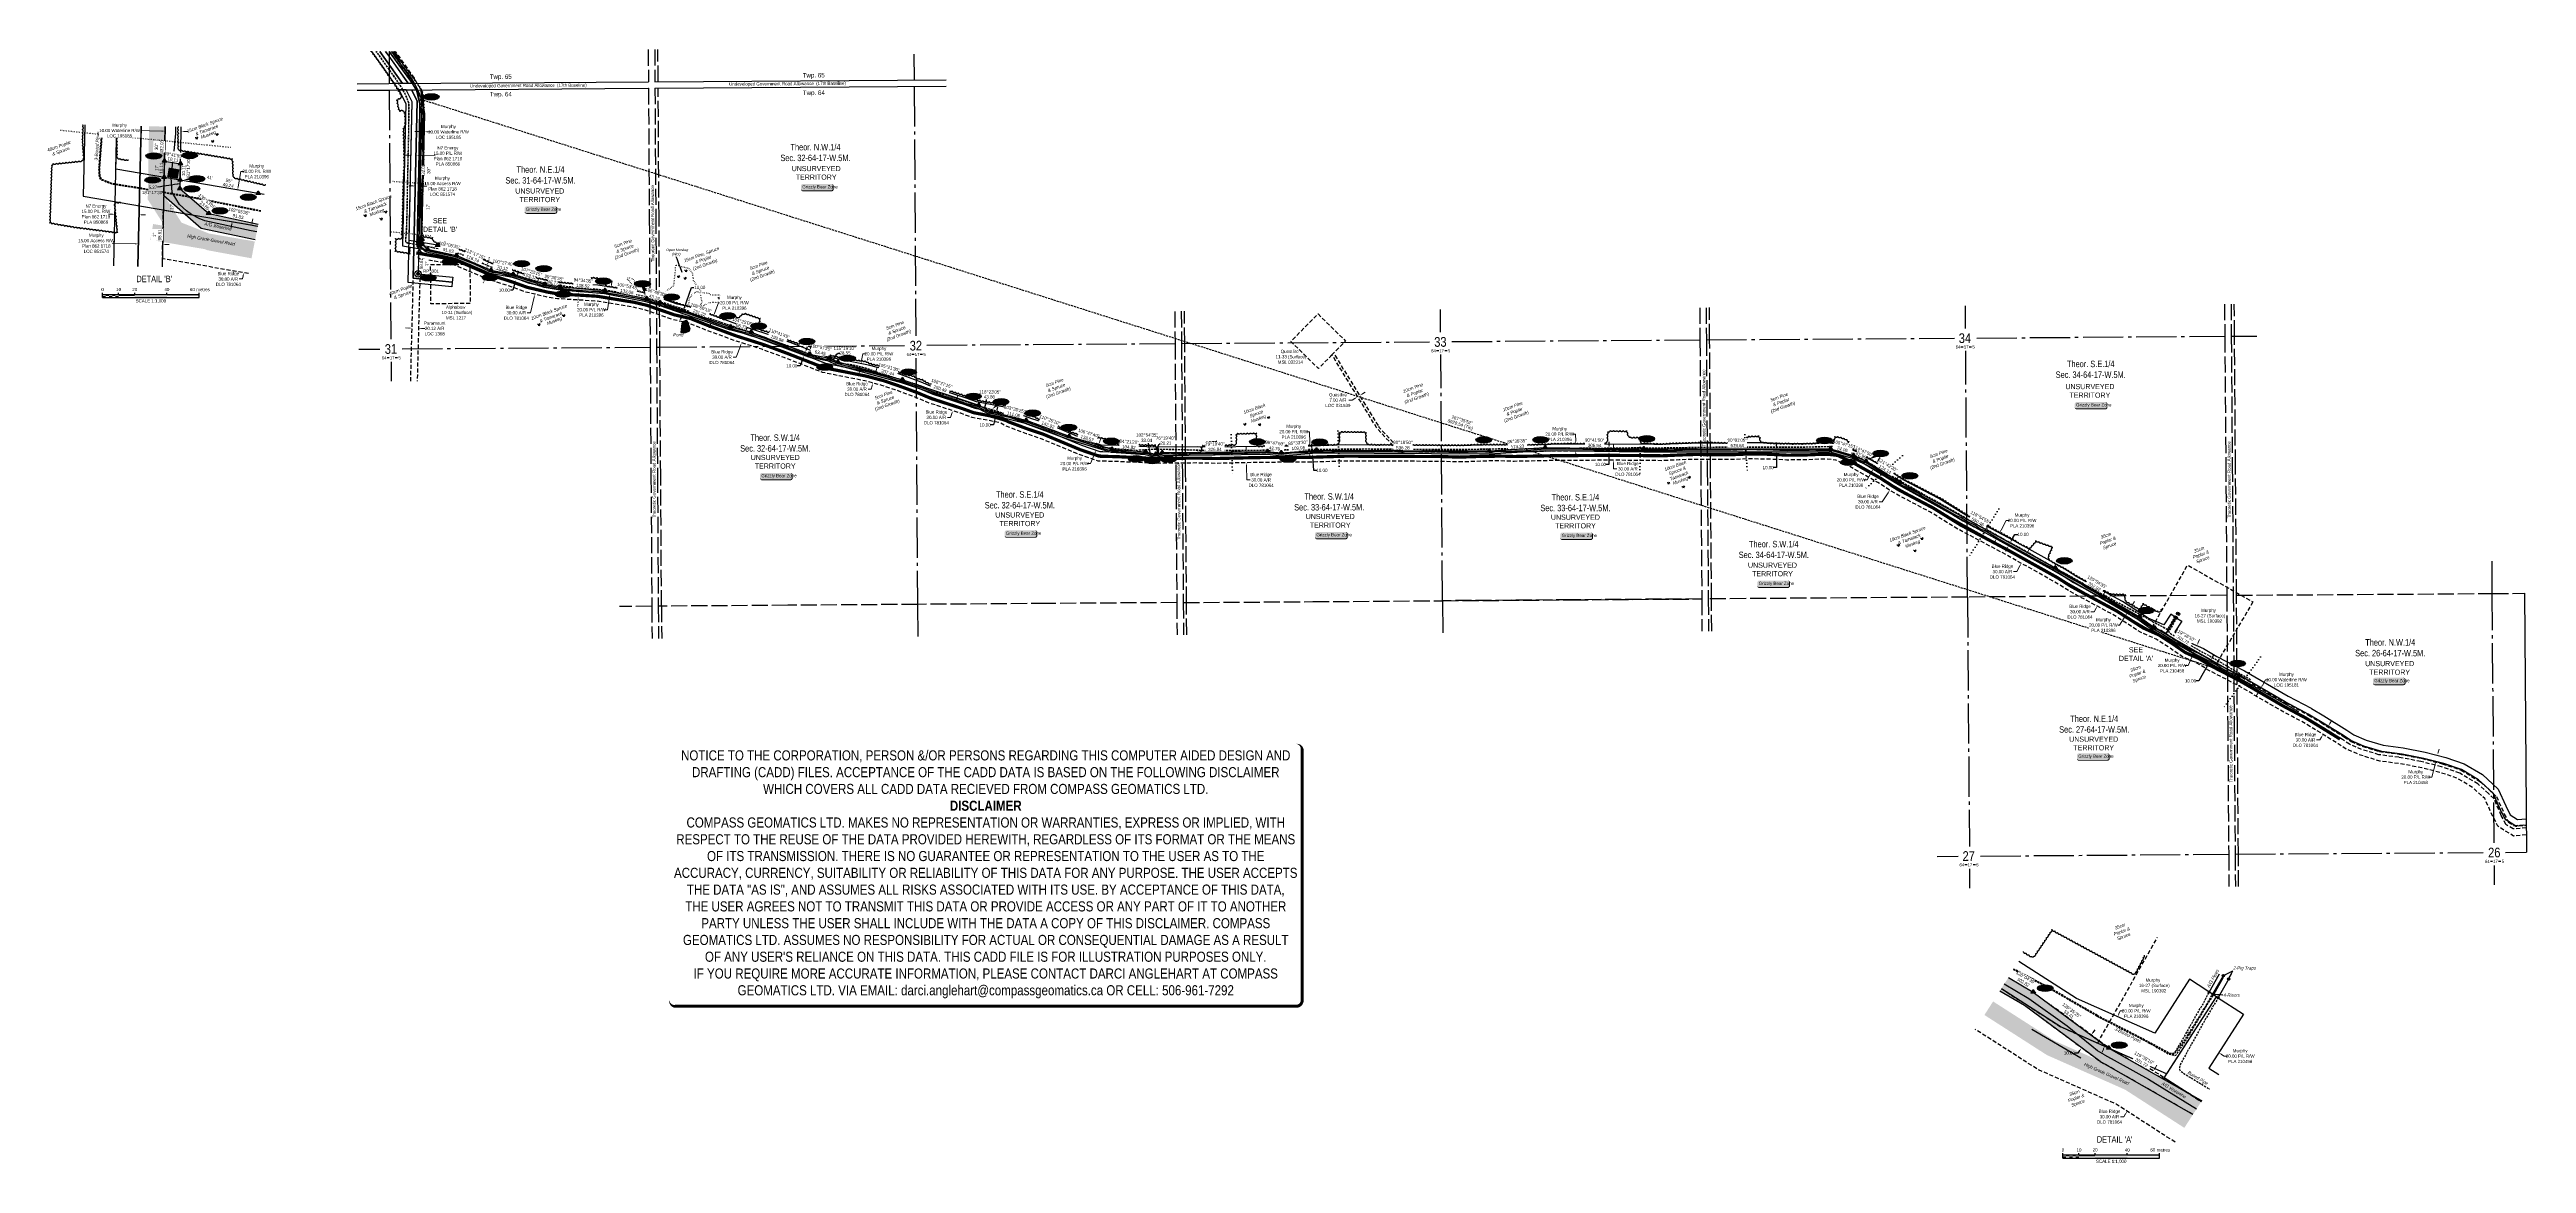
# Model space of a CAD drawing. Extents: x 527417 to 535105, y 6045789 to 6049248.
import ezdxf
from ezdxf.enums import TextEntityAlignment as Align

# ---------------------------------------------------------------- set-up
doc = ezdxf.new("R2010")
doc.units = 0
doc.header["$LTSCALE"] = 5
doc.header["$PDSIZE"] = 0.5
for name, pattern in [('0', [1, 1, 0]), ('foc-ACCESSROAD', [3.75, 2.5, -1.25]), ('foc-FLOWLINE', [3.75, 2.5, -1.25]), ('foc-QUARTERLINE', [33, 25, -3, 2, -3]), ('foc-TIELINE', [1.875, 1.25, -0.625]), ('foc-TOPO', [1, 0.2, -0.8]), ('foc-TRAV', [1.875, 1.25, -0.625]), ('foc-UNSURVEYED', [12.5, 10, -2.5]), ('foc-WHEELTRACKS', [2, 0.4, -1.6]), ('UG_PIPE', [1.875, 1.25, -0.625])]:
    doc.linetypes.add(name, pattern=pattern)
doc.layers.get('Defpoints').update_dxf_attribs({"color": 9})
for name, color, linetype in [('10', 1, 'Continuous'), ('35', 37, 'Continuous'), ('9', 3, 'Continuous'), ('AS-PIPE-AG', 44, 'Continuous'), ('AS-PIPE-UG', 44, 'UG_PIPE'), ('AS-PIPE-UG-T', 44, 'Continuous'), ('AS-ROADS', 254, 'Continuous'), ('AS-SYMBOL', 7, 'Continuous'), ('AS-WILDLIFE-BLOCK', 131, 'Continuous'), ('C-AR', 13, 'foc-ACCESSROAD'), ('C-FLOWLINE', 13, 'foc-FLOWLINE'), ('C-RW', 13, 'Continuous'), ('C-SYMBOL', 7, 'Continuous'), ('C-WS', 13, 'foc-ACCESSROAD'), ('CG-NOTES', 7, 'Continuous'), ('D-TXT', 7, 'Continuous'), ('DETAIL-T', 7, 'Continuous'), ('F-AR', 190, 'foc-ACCESSROAD'), ('F-RW', 190, 'Continuous'), ('F-WS', 190, 'foc-ACCESSROAD'), ('L-BD', 7, 'Continuous'), ('L-BD1', 253, 'Continuous'), ('L-MON', 1, 'Continuous'), ('L-ROAD-T', 7, 'Continuous'), ('L-SEC', 7, 'Continuous'), ('L-SECLBL', 7, 'Continuous'), ('L-SECQ', 8, 'foc-QUARTERLINE'), ('L-TIE', 7, 'foc-TIELINE'), ('L-UNS-T', 3, 'Continuous'), ('L-USEC', 7, 'foc-UNSURVEYED'), ('P-ELEVATION', 7, 'Continuous'), ('P-PROPOSED', 10, 'Continuous'), ('P-PROPOSED-H', 21, 'Continuous'), ('P-STATION', 7, 'Continuous'), ('P-TRAV', 4, 'foc-TRAV'), ('P-TXT', 4, 'Continuous'), ('T-BUSH', 110, '0'), ('T-BUSH-T', 110, 'Continuous'), ('T-GENERAL', 48, 'foc-TOPO'), ('T-VEGETATION CHANGE', 104, 'foc-TOPO'), ('T-VEGETATION-CHANGE', 104, 'foc-TOPO'), ('T-WATER', 160, 'Continuous'), ('T-WATER-H', 133, 'Continuous'), ('T-WATER-P3', 160, 'foc-WHEELTRACKS')]:
    doc.layers.add(name, color=color, linetype=linetype)
for name, color, linetype, lineweight in [('AS-GENERAL', 48, 'Continuous', 18), ('C-RW-T', 13, 'Continuous', 9), ('C-WS-T', 13, 'Continuous', 9), ('F-AR-T', 190, 'Continuous', 9), ('F-RW-T', 190, 'Continuous', 9), ('F-WS-T', 190, 'Continuous', 9), ('T-TEXT', 48, 'Continuous', 18)]:
    doc.layers.add(name, color=color, linetype=linetype, lineweight=lineweight)
doc.layers.add('DISCLAIMER', color=7, linetype='Continuous', plot=False)
doc.styles.add('175L', font='ARIALN.TTF', dxfattribs={"height": 20})
doc.styles.add('80', font='ARIALN.TTF', dxfattribs={"height": 10})
doc.styles.add('80CG', font='ARIALN.TTF', dxfattribs={"height": 10})
doc.styles.add('80L', font='ARIALN.TTF', dxfattribs={"height": 10})
doc.styles.add('80LS', font='ARIALNI.TTF', dxfattribs={"height": 10})
doc.styles.add('SIMPLEX', font='ARIALN.TTF')
doc.dimstyles.new('Compass 5 000', dxfattribs={"dimscale": 5, "dimtxt": 9, "dimasz": 2, "dimexe": 0.2, "dimexo": 0.0625, "dimgap": 0.5, "dimtad": 0, "dimtih": 1, "dimtoh": 1, "dimzin": 0, "dimdsep": 46, "dimtxsty": '80CG', "dimcen": 0.1, "dimse1": 1, "dimse2": 1, "dimclrd": 256, "dimclrt": 256, "dimaunit": 1, "dimadec": 4, "dimazin": 0, "dimtfac": 0.06, "dimtofl": 0, "dimtmove": 0, "dimatfit": 1, "dimfxl": 0.2, "dimtolj": 1, "dimtzin": 0, "dimlwd": -1, "dimarcsym": 0})

# ---------------------------------------------------------------- blocks, each defined once
blk = doc.blocks.new('L-SECLBL')
at = {"layer": '9', "color": 7}
for p, q in [((-5.1, -27.8), (-12.3, -27.8)), ((20.7, -27.8), (13.5, -27.8))]:
    blk.add_line(p, q, dxfattribs=at)
at = {"layer": '10', "color": 2, "style": 'SIMPLEX'}
blk.add_attdef('SEC', text='', height=30, dxfattribs=at).set_placement((0, 0), align=Align.MIDDLE)
at = {"layer": '10', "color": 5, "style": '80L'}
blk.add_attdef('TWP', text='', height=9.5, dxfattribs=at).set_placement((-14.4, -27.4), align=Align.MIDDLE_RIGHT)
blk.add_attdef('RGE', text='', height=9.5, dxfattribs=at).set_placement((3.6, -27.4), align=Align.MIDDLE_CENTER)
blk.add_attdef('MER', text='', height=9.5, dxfattribs=at).set_placement((23.2, -27.4), align=Align.MIDDLE_LEFT)
blk = doc.blocks.new('*D350')
at = {"layer": 'Defpoints', "color": 0, "transparency": 16777216}
for p in [(528542.4, 6048379.7), (528562.5, 6048379.1), (528562.6, 6048382.1)]:
    blk.add_point(p, dxfattribs=at)
at = {"layer": 'F-AR-T', "transparency": 16777216}
for p, q in [((528532.5, 6048382.9), (528522.5, 6048383.1)), ((528572.5, 6048381.8), (528582.5, 6048381.6))]:
    blk.add_line(p, q, dxfattribs=at)
for points in [[(528532.5, 6048384.5), (528532.4, 6048381.2), (528542.5, 6048382.6)], [(528572.6, 6048383.5), (528572.5, 6048380.2), (528562.6, 6048382.1)]]:
    blk.add_solid(points, dxfattribs=at)
at = {"layer": 'F-AR-T', "transparency": 16777216, "insert": (528612.6, 6048381.6), "char_height": 10, "attachment_point": 5, "style": '80CG'}
blk.add_mtext('\\A1;Paramount\\P20.12 A/R\\PLOC 1368', dxfattribs=at)
blk = doc.blocks.new('*D351')
at = {"layer": 'C-RW-T', "transparency": 16777216}
for p, q in [((528543, 6048824.1), (528533, 6048824.4)), ((528578, 6048823.3), (528588, 6048823.1))]:
    blk.add_line(p, q, dxfattribs=at)
for points in [[(528543.1, 6048825.8), (528543, 6048822.5), (528553, 6048823.9)], [(528578, 6048825), (528578, 6048821.7), (528568, 6048823.6)]]:
    blk.add_solid(points, dxfattribs=at)
at = {"layer": 'Defpoints', "color": 0, "transparency": 16777216}
for p in [(528553, 6048821.8), (528568, 6048823.6), (528568, 6048821.5)]:
    blk.add_point(p, dxfattribs=at)
at = {"layer": 'C-RW-T', "transparency": 16777216, "insert": (528636.9, 6048823.1), "char_height": 10, "attachment_point": 5, "style": '80CG'}
blk.add_mtext('\\A1;Murphy\\P15.00 Access R/W\\PPlan 862 1718\\PLOC 851574', dxfattribs=at)
blk = doc.blocks.new('*D352')
at = {"layer": 'Defpoints', "color": 0, "transparency": 16777216}
for p in [(528540.1, 6048915), (528555.1, 6048914.7), (528555.2, 6048918.6)]:
    blk.add_point(p, dxfattribs=at)
at = {"layer": 'F-RW-T', "transparency": 16777216}
for p, q in [((528530.2, 6048919.2), (528520.2, 6048919.4)), ((528565.2, 6048918.4), (528614.5, 6048917.2))]:
    blk.add_line(p, q, dxfattribs=at)
for points in [[(528530.3, 6048920.8), (528530.2, 6048917.5), (528540.2, 6048918.9)], [(528565.2, 6048920), (528565.2, 6048916.7), (528555.2, 6048918.6)]]:
    blk.add_solid(points, dxfattribs=at)
at = {"layer": 'F-RW-T', "transparency": 16777216, "insert": (528653.6, 6048917.2), "char_height": 10, "attachment_point": 5, "style": '80CG'}
blk.add_mtext('\\A1;N7 Energy\\P15.00 P/L R/W\\PPlan 862 1718\\PPLA 850866', dxfattribs=at)
blk = doc.blocks.new('*D353')
at = {"layer": 'Defpoints', "color": 0, "transparency": 16777216}
for p in [(529449.5, 6048379.1), (529459.9, 6048407.2), (529564.9, 6048336.3)]:
    blk.add_point(p, dxfattribs=at)
at = {"layer": 'F-AR-T', "transparency": 16777216}
for p, q in [((529578.7, 6048373.8), (529582.2, 6048383.2)), ((529561.4, 6048327), (529548.6, 6048292.5)), ((529548.6, 6048292.5), (529538.6, 6048292.5))]:
    blk.add_line(p, q, dxfattribs=at)
for points in [[(529577.2, 6048374.4), (529580.3, 6048373.3), (529575.3, 6048364.5)], [(529559.8, 6048327.5), (529562.9, 6048326.4), (529564.9, 6048336.3)]]:
    blk.add_solid(points, dxfattribs=at)
at = {"layer": 'F-AR-T', "transparency": 16777216, "insert": (529504.4, 6048292.5), "char_height": 10, "attachment_point": 5, "style": '80CG'}
blk.add_mtext('\\A1;Blue Ridge \\P30.00 A/R \\PDLO 781064', dxfattribs=at)
blk = doc.blocks.new('*D354')
at = {"layer": 'Defpoints', "color": 0, "transparency": 16777216}
for p in [(530256, 6048146.7), (530220.9, 6048126.6), (530246.7, 6048118.2)]:
    blk.add_point(p, dxfattribs=at)
at = {"layer": 'F-AR-T', "transparency": 16777216}
for p, q in [((530233.2, 6048164.6), (530236.3, 6048174.1)), ((530214, 6048105.4), (530204, 6048105.4)), ((530217.8, 6048117.1), (530214, 6048105.4))]:
    blk.add_line(p, q, dxfattribs=at)
for points in [[(530231.6, 6048165.1), (530234.8, 6048164.1), (530230.1, 6048155.1)], [(530216.2, 6048117.6), (530219.4, 6048116.5), (530220.9, 6048126.6)]]:
    blk.add_solid(points, dxfattribs=at)
at = {"layer": 'F-AR-T', "transparency": 16777216, "insert": (530169.7, 6048105.4), "char_height": 10, "attachment_point": 5, "style": '80CG'}
blk.add_mtext('\\A1;Blue Ridge \\P30.00 A/R \\PDLO 781064', dxfattribs=at)
blk = doc.blocks.new('*D355')
at = {"layer": 'Defpoints', "color": 0, "transparency": 16777216}
for p in [(529978.7, 6048242.1), (529971, 6048213.1), (529972.9, 6048212.6)]:
    blk.add_point(p, dxfattribs=at)
at = {"layer": 'F-AR-T', "transparency": 16777216}
for p, q in [((529983.1, 6048251.3), (529985.7, 6048260.9)), ((529967.8, 6048193.3), (529957.8, 6048193.3)), ((529970.3, 6048203), (529967.8, 6048193.3))]:
    blk.add_line(p, q, dxfattribs=at)
for points in [[(529981.5, 6048251.7), (529984.7, 6048250.8), (529980.6, 6048241.6)], [(529968.7, 6048203.4), (529971.9, 6048202.5), (529972.9, 6048212.6)]]:
    blk.add_solid(points, dxfattribs=at)
at = {"layer": 'F-AR-T', "transparency": 16777216, "insert": (529923.5, 6048193.3), "char_height": 10, "attachment_point": 5, "style": '80CG'}
blk.add_mtext('\\A1;Blue Ridge \\P30.00 A/R \\PDLO 781064', dxfattribs=at)
blk = doc.blocks.new('MUSK')
at = {"layer": 'T-GENERAL', "linetype": 'Continuous'}
for centre, radius, start, end in [((-0.9, 0), 0.856, 357.7915, 88.2897), ((1.9, 0.2), 1.86, 140.732, 184.6871), ((1.9, -0.8), 2.08, 122.4427, 157.2145)]:
    blk.add_arc(centre, radius, start, end, dxfattribs=at)
blk = doc.blocks.new('*D356')
at = {"layer": 'Defpoints', "color": 0, "transparency": 16777216}
for p in [(532087.5, 6048001.4), (532271.5, 6048002.7), (532087.7, 6047971.4)]:
    blk.add_point(p, dxfattribs=at)
at = {"layer": 'F-AR-T', "transparency": 16777216}
for p, q in [((532271.4, 6048012.7), (532271.3, 6048022.7)), ((532271.7, 6047962.7), (532271.9, 6047945.5)), ((532271.9, 6047945.5), (532281.9, 6047945.5))]:
    blk.add_line(p, q, dxfattribs=at)
for points in [[(532273.1, 6048012.7), (532269.7, 6048012.7), (532271.5, 6048002.7)], [(532273.4, 6047962.8), (532270.1, 6047962.7), (532271.7, 6047972.7)]]:
    blk.add_solid(points, dxfattribs=at)
at = {"layer": 'F-AR-T', "transparency": 16777216, "insert": (532316.1, 6047945.5), "char_height": 10, "attachment_point": 5, "style": '80CG'}
blk.add_mtext('\\A1;Blue Ridge \\P30.00 A/R \\PDLO 781064', dxfattribs=at)
blk = doc.blocks.new('*D357')
at = {"layer": 'Defpoints', "color": 0, "transparency": 16777216}
for p in [(531116.7, 6047994.6), (531117.4, 6047964.6), (531132.3, 6047964.9)]:
    blk.add_point(p, dxfattribs=at)
at = {"layer": 'F-AR-T', "transparency": 16777216}
for p, q in [((531131.4, 6048004.9), (531131.1, 6048014.9)), ((531132.5, 6047954.9), (531133.6, 6047911.2)), ((531133.6, 6047911.2), (531143.6, 6047911.2))]:
    blk.add_line(p, q, dxfattribs=at)
for points in [[(531133, 6048005), (531129.7, 6048004.9), (531131.6, 6047994.9)], [(531134.2, 6047955), (531130.9, 6047954.9), (531132.3, 6047964.9)]]:
    blk.add_solid(points, dxfattribs=at)
at = {"layer": 'F-AR-T', "transparency": 16777216, "insert": (531177.8, 6047911.2), "char_height": 10, "attachment_point": 5, "style": '80CG'}
blk.add_mtext('\\A1;Blue Ridge \\P30.00 A/R \\PDLO 781064', dxfattribs=at)
blk = doc.blocks.new('*D359')
at = {"layer": 'Defpoints', "color": 0, "transparency": 16777216}
for p in [(531473.6, 6048176), (531477.5, 6048169.5), (531479.5, 6048179.6)]:
    blk.add_point(p, dxfattribs=at)
at = {"layer": 'F-AR-T', "transparency": 16777216}
for p, q in [((531460.5, 6048159.1), (531450.5, 6048159.1)), ((531469, 6048164.3), (531460.5, 6048159.1)), ((531492, 6048178.4), (531500.5, 6048183.6))]:
    blk.add_line(p, q, dxfattribs=at)
for points in [[(531468.1, 6048165.7), (531469.9, 6048162.9), (531477.5, 6048169.5)], [(531491.1, 6048179.8), (531492.9, 6048177), (531483.5, 6048173.2)]]:
    blk.add_solid(points, dxfattribs=at)
at = {"layer": 'F-AR-T', "transparency": 16777216, "insert": (531416.1, 6048159.1), "char_height": 10, "attachment_point": 5, "style": '80CG'}
blk.add_mtext('\\A1;Questfire\\P7.00 A/R\\PLOC 031539', dxfattribs=at)
blk = doc.blocks.new('*D360')
at = {"layer": 'Defpoints', "color": 0, "transparency": 16777216}
for p in [(533537.6, 6047653), (533541.9, 6047650.7), (533556.5, 6047676.9)]:
    blk.add_point(p, dxfattribs=at)
at = {"layer": 'F-AR-T', "transparency": 16777216}
for p, q in [((533557.1, 6047687.9), (533562, 6047696.7)), ((533522.9, 6047626.6), (533512.9, 6047626.6)), ((533532.8, 6047644.3), (533522.9, 6047626.6))]:
    blk.add_line(p, q, dxfattribs=at)
for points in [[(533555.7, 6047688.8), (533558.6, 6047687.1), (533552.2, 6047679.2)], [(533531.3, 6047645.1), (533534.2, 6047643.5), (533537.6, 6047653)]]:
    blk.add_solid(points, dxfattribs=at)
at = {"layer": 'F-AR-T', "transparency": 16777216, "insert": (533478.6, 6047626.6), "char_height": 10, "attachment_point": 5, "style": '80CG'}
blk.add_mtext('\\A1;Blue Ridge \\P30.00 A/R \\PDLO 781064', dxfattribs=at)
blk = doc.blocks.new('*D361')
at = {"layer": 'Defpoints', "color": 0, "transparency": 16777216}
for p in [(533129.2, 6047879.9), (533129.4, 6047879.8), (533145.7, 6047904.9)]:
    blk.add_point(p, dxfattribs=at)
at = {"layer": 'F-AR-T', "transparency": 16777216}
for p, q in [((533151, 6047913.4), (533156.5, 6047921.8)), ((533105.6, 6047843.6), (533095.6, 6047843.6)), ((533123.7, 6047871.5), (533105.6, 6047843.6))]:
    blk.add_line(p, q, dxfattribs=at)
for points in [[(533149.6, 6047914.3), (533152.4, 6047912.5), (533145.6, 6047905)], [(533122.4, 6047872.4), (533125.1, 6047870.6), (533129.2, 6047879.9)]]:
    blk.add_solid(points, dxfattribs=at)
at = {"layer": 'F-AR-T', "transparency": 16777216, "insert": (533061.3, 6047843.6), "char_height": 10, "attachment_point": 5, "style": '80CG'}
blk.add_mtext('\\A1;Blue Ridge \\P30.00 A/R \\PDLO 781064', dxfattribs=at)
blk = doc.blocks.new('*D405')
at = {"layer": 'C-RW-T', "transparency": 16777216}
for p, q in [((534086.5, 6047406.6), (534090.5, 6047415.7)), ((534055, 6047335.1), (534045, 6047335.1)), ((534070.4, 6047369.9), (534055, 6047335.1))]:
    blk.add_line(p, q, dxfattribs=at)
for points in [[(534068.9, 6047370.6), (534071.9, 6047369.3), (534074.4, 6047379.1)], [(534085, 6047407.2), (534088, 6047405.9), (534082.5, 6047397.4)]]:
    blk.add_solid(points, dxfattribs=at)
at = {"layer": 'Defpoints', "color": 0, "transparency": 16777216}
for p in [(534073.8, 6047379.4), (534074.4, 6047379.1), (534081.8, 6047397.7)]:
    blk.add_point(p, dxfattribs=at)
at = {"layer": 'C-RW-T', "transparency": 16777216, "insert": (534005.5, 6047335.1), "char_height": 10, "attachment_point": 5, "style": '80CG'}
blk.add_mtext('\\A1;Murphy\\P20.00 P/L R/W\\PPLA 210458', dxfattribs=at)
blk = doc.blocks.new('*D406')
at = {"layer": 'Defpoints', "color": 0, "transparency": 16777216}
for p in [(533797.3, 6047540.8), (533773, 6047519.8), (533783.1, 6047514.4)]:
    blk.add_point(p, dxfattribs=at)
at = {"layer": 'F-AR-T', "transparency": 16777216}
for p, q in [((533792, 6047555), (533796.8, 6047563.8)), ((533763.5, 6047502.2), (533753.5, 6047502.2)), ((533768.3, 6047511), (533763.5, 6047502.2))]:
    blk.add_line(p, q, dxfattribs=at)
for points in [[(533790.6, 6047555.8), (533793.5, 6047554.2), (533787.3, 6047546.2)], [(533766.8, 6047511.8), (533769.7, 6047510.2), (533773, 6047519.8)]]:
    blk.add_solid(points, dxfattribs=at)
at = {"layer": 'F-AR-T', "transparency": 16777216, "insert": (533719.3, 6047502.2), "char_height": 10, "attachment_point": 5, "style": '80CG'}
blk.add_mtext('\\A1;Blue Ridge \\P30.00 A/R \\PDLO 781064', dxfattribs=at)
blk = doc.blocks.new('*D429')
at = {"layer": 'Defpoints', "color": 0, "transparency": 16777216}
for p in [(528923.7, 6048488.2), (528924.6, 6048488), (528931.4, 6048517.2)]:
    blk.add_point(p, dxfattribs=at)
at = {"layer": 'F-AR-T', "transparency": 16777216}
for p, q in [((528932.9, 6048527.2), (528935.1, 6048536.9)), ((528921.4, 6048478.5), (528910.1, 6048430.2)), ((528910.1, 6048430.2), (528900.1, 6048430.2))]:
    blk.add_line(p, q, dxfattribs=at)
for points in [[(528931.2, 6048527.5), (528934.5, 6048526.8), (528930.6, 6048517.4)], [(528919.8, 6048478.9), (528923.1, 6048478.1), (528923.7, 6048488.2)]]:
    blk.add_solid(points, dxfattribs=at)
at = {"layer": 'F-AR-T', "transparency": 16777216, "insert": (528865.9, 6048430.2), "char_height": 10, "attachment_point": 5, "style": '80CG'}
blk.add_mtext('\\A1;Blue Ridge \\P30.00 A/R \\PDLO 781064', dxfattribs=at)
blk = doc.blocks.new('*D430')
at = {"layer": 'C-RW-T', "transparency": 16777216}
for p, q in [((533883.2, 6047525.3), (533888.6, 6047533.7)), ((533841.9, 6047460.8), (533831.9, 6047460.8)), ((533861.6, 6047491.6), (533841.9, 6047460.8))]:
    blk.add_line(p, q, dxfattribs=at)
for points in [[(533881.8, 6047526.2), (533884.6, 6047524.4), (533877.8, 6047516.8)], [(533860.2, 6047492.5), (533863, 6047490.7), (533867, 6047500)]]:
    blk.add_solid(points, dxfattribs=at)
at = {"layer": 'Defpoints', "color": 0, "transparency": 16777216}
for p in [(533877.8, 6047516.8), (533884, 6047489.2), (533894.7, 6047506)]:
    blk.add_point(p, dxfattribs=at)
at = {"layer": 'C-RW-T', "transparency": 16777216, "insert": (533792.3, 6047460.8), "char_height": 10, "attachment_point": 5, "style": '80CG', "bg_fill": 3, "box_fill_scale": 1.1, "bg_fill_color": 256, "bg_fill_true_color": 13158600, "bg_fill_transparency": 0}
blk.add_mtext('\\A1;Murphy\\P20.00 P/L R/W^JPLA 210396', dxfattribs=at)
blk = doc.blocks.new('*D431')
at = {"layer": 'C-RW-T', "transparency": 16777216}
for p, q in [((533474.4, 6047755.8), (533490.2, 6047785.4)), ((533490.2, 6047785.4), (533500.2, 6047785.4)), ((533455.7, 6047720.4), (533451, 6047711.6))]:
    blk.add_line(p, q, dxfattribs=at)
for points in [[(533473, 6047756.5), (533475.9, 6047755), (533469.7, 6047746.9)], [(533454.2, 6047721.2), (533457.2, 6047719.7), (533460.4, 6047729.3)]]:
    blk.add_solid(points, dxfattribs=at)
at = {"layer": 'Defpoints', "color": 0, "transparency": 16777216}
for p in [(533469.7, 6047746.9), (533475.6, 6047721.2), (533484.9, 6047738.9)]:
    blk.add_point(p, dxfattribs=at)
at = {"layer": 'C-RW-T', "transparency": 16777216, "insert": (533539.7, 6047785.4), "char_height": 10, "attachment_point": 5, "style": '80CG'}
blk.add_mtext('\\A1;Murphy\\P20.00 P/L R/W^JPLA 210396', dxfattribs=at)
blk = doc.blocks.new('*D432')
at = {"layer": 'C-RW-T', "transparency": 16777216}
for p, q in [((533058.7, 6047911.4), (533048.7, 6047911.4)), ((533073.5, 6047937.5), (533058.7, 6047911.4)), ((533093.1, 6047972.3), (533098.1, 6047981))]:
    blk.add_line(p, q, dxfattribs=at)
for points in [[(533072, 6047938.3), (533074.9, 6047936.7), (533078.4, 6047946.2)], [(533091.7, 6047973.1), (533094.6, 6047971.5), (533088.2, 6047963.6)]]:
    blk.add_solid(points, dxfattribs=at)
at = {"layer": 'Defpoints', "color": 0, "transparency": 16777216}
for p in [(533042.6, 6047989.4), (533032.7, 6047972), (533088.2, 6047963.6)]:
    blk.add_point(p, dxfattribs=at)
at = {"layer": 'C-RW-T', "transparency": 16777216, "insert": (533009.1, 6047911.4), "char_height": 10, "attachment_point": 5, "style": '80CG'}
blk.add_mtext('\\A1;Murphy\\P20.00 P/L R/W^JPLA 210396', dxfattribs=at)
blk = doc.blocks.new('*D433')
at = {"layer": 'C-RW-T', "transparency": 16777216}
for p, q in [((532154, 6048053.6), (532144, 6048053.6)), ((532154.2, 6048031.9), (532154, 6048053.6)), ((532154.5, 6047991.9), (532154.5, 6047981.9))]:
    blk.add_line(p, q, dxfattribs=at)
for points in [[(532155.8, 6048031.9), (532152.5, 6048031.9), (532154.2, 6048021.9)], [(532156.1, 6047991.9), (532152.8, 6047991.9), (532154.4, 6048001.9)]]:
    blk.add_solid(points, dxfattribs=at)
at = {"layer": 'Defpoints', "color": 0, "transparency": 16777216}
for p in [(532110.4, 6048021.6), (532110.5, 6048001.6), (532154.2, 6048021.9)]:
    blk.add_point(p, dxfattribs=at)
at = {"layer": 'C-RW-T', "transparency": 16777216, "insert": (532104.5, 6048053.6), "char_height": 10, "attachment_point": 5, "style": '80CG'}
blk.add_mtext('\\A1;Murphy\\P20.00 P/L R/W^JPLA 210396', dxfattribs=at)
blk = doc.blocks.new('*D434')
at = {"layer": 'C-RW-T', "transparency": 16777216}
for p, q in [((531328.4, 6048061.1), (531318.4, 6048061.1)), ((531328.6, 6048026.7), (531328.4, 6048061.1)), ((531328.9, 6047986.7), (531328.9, 6047976.7))]:
    blk.add_line(p, q, dxfattribs=at)
for points in [[(531330.3, 6048026.7), (531327, 6048026.7), (531328.7, 6048016.7)], [(531330.5, 6047986.7), (531327.2, 6047986.7), (531328.8, 6047996.7)]]:
    blk.add_solid(points, dxfattribs=at)
at = {"layer": 'Defpoints', "color": 0, "transparency": 16777216}
for p in [(531212.2, 6048016), (531212.3, 6047996), (531328.7, 6048016.7)]:
    blk.add_point(p, dxfattribs=at)
at = {"layer": 'C-RW-T', "transparency": 16777216, "insert": (531278.9, 6048061.1), "char_height": 10, "attachment_point": 5, "style": '80CG'}
blk.add_mtext('\\A1;Murphy\\P20.00 P/L R/W^JPLA 210396', dxfattribs=at)
blk = doc.blocks.new('*D435')
at = {"layer": 'C-RW-T', "transparency": 16777216}
for p, q in [((530661.9, 6047994.4), (530648.4, 6047962.1)), ((530677.4, 6048031.3), (530681.2, 6048040.5)), ((530648.4, 6047962.1), (530638.4, 6047962.1))]:
    blk.add_line(p, q, dxfattribs=at)
for points in [[(530660.4, 6047995.1), (530663.5, 6047993.8), (530665.8, 6048003.6)], [(530675.8, 6048031.9), (530678.9, 6048030.7), (530673.5, 6048022.1)]]:
    blk.add_solid(points, dxfattribs=at)
at = {"layer": 'Defpoints', "color": 0, "transparency": 16777216}
for p in [(530524.3, 6048062.8), (530532.1, 6048081.3), (530673.5, 6048022.1)]:
    blk.add_point(p, dxfattribs=at)
at = {"layer": 'C-RW-T', "transparency": 16777216, "insert": (530598.9, 6047962.1), "char_height": 10, "attachment_point": 5, "style": '80CG'}
blk.add_mtext('\\A1;Murphy\\P20.00 P/L R/W^JPLA 210396', dxfattribs=at)
blk = doc.blocks.new('*D436')
at = {"layer": 'C-RW-T', "transparency": 16777216}
for p, q in [((529937.9, 6048282.3), (529941.9, 6048302.8)), ((529941.9, 6048302.8), (529951.9, 6048302.8)), ((529930.1, 6048243.1), (529928.2, 6048233.3))]:
    blk.add_line(p, q, dxfattribs=at)
for points in [[(529928.5, 6048243.4), (529931.7, 6048242.8), (529932.1, 6048252.9)], [(529936.2, 6048282.7), (529939.5, 6048282), (529935.9, 6048272.5)]]:
    blk.add_solid(points, dxfattribs=at)
at = {"layer": 'Defpoints', "color": 0, "transparency": 16777216}
for p in [(529854, 6048268.4), (529857.8, 6048288), (529932.1, 6048252.9)]:
    blk.add_point(p, dxfattribs=at)
at = {"layer": 'C-RW-T', "transparency": 16777216, "insert": (529991.5, 6048302.8), "char_height": 10, "attachment_point": 5, "style": '80CG'}
blk.add_mtext('\\A1;Murphy\\P20.00 P/L R/W^JPLA 210396', dxfattribs=at)
blk = doc.blocks.new('*D448')
at = {"layer": 'C-RW-T', "transparency": 16777216}
for p, q in [((528560.8, 6048992.7), (528550.8, 6048993)), ((528590.8, 6048992), (528600.8, 6048991.8))]:
    blk.add_line(p, q, dxfattribs=at)
for points in [[(528560.9, 6048994.4), (528560.8, 6048991.1), (528570.8, 6048992.5)], [(528590.9, 6048993.7), (528590.8, 6048990.4), (528580.8, 6048992.3)]]:
    blk.add_solid(points, dxfattribs=at)
at = {"layer": 'Defpoints', "color": 0, "transparency": 16777216}
for p in [(528572.5, 6049063.8), (528582.5, 6049063.6), (528580.8, 6048992.3)]:
    blk.add_point(p, dxfattribs=at)
at = {"layer": 'C-RW-T', "transparency": 16777216, "insert": (528655.5, 6048991.8), "char_height": 10, "attachment_point": 5, "style": '80CG'}
blk.add_mtext('\\A1;Murphy\\P10.00 Waterline R/W\\PLOC 195185', dxfattribs=at)
blk = doc.blocks.new('*U570')
h = blk.add_hatch(color=255)
edge = h.paths.add_edge_path()
edge.add_line((-44, -11.5), (44, -11.5))
edge.add_arc((44, -5.5), 6, 270, 360)
edge.add_line((50, -5.5), (50, 4))
edge.add_arc((44, 4), 6, 0, 90)
edge.add_line((44, 10), (-44, 10))
edge.add_arc((-44, 4), 6, 90, 180)
edge.add_line((-50, 4), (-50, -5.5))
edge.add_arc((-44, -5.5), 6, 180, 270)
at = {"color": 131, "flags": 128}
blk.add_lwpolyline([(-44, -11.5, 3, 3, 0), (44, -11.5, 3, 3, 0.414214), (50, -5.5, 3, 3, 0), (50, 4, 3, 0, 0.414214), (44, 10, 0, 0, 0), (-44, 10, 0, 0, 0.414214), (-50, 4, 0, 0, 0), (-50, -5.5, 0, 3, 0.414214)], format="xyseb", close=True, dxfattribs=at)
at = {"color": 131, "style": '80'}
blk.add_attdef('ENTER_TEXT_001', (-26.8, -4.9), '', height=10, dxfattribs=at)
blk = doc.blocks.new('fdia')
at = {"color": 255, "const_width": 1}
blk.add_lwpolyline([(-0.5, 0, 1), (0.5, 0, 1)], format="xyb", close=True, dxfattribs=at)
blk = doc.blocks.new('Fdiaa')
blk.add_blockref('fdia', (0, 0))
blk = doc.blocks.new('fdib')
at = {"color": 1, "const_width": 1.6}
blk.add_lwpolyline([(-0.4, 0, 1), (0.4, 0, 1)], format="xyb", close=True, dxfattribs=at)
at = {"color": 1}
blk.add_circle((0, 0), 0.8, dxfattribs=at)
blk = doc.blocks.new('Fdibb')
blk.add_blockref('fdib', (0, 0))
blk = doc.blocks.new('fdicc')
for name in ['Fdibb', 'Fdiaa']:
    blk.add_blockref(name, (0, 0))
blk = doc.blocks.new('FDI')
blk.add_blockref('fdicc', (0, 0))
blk = doc.blocks.new('RISER')
h = blk.add_hatch(color=255)
h.dxf.hatch_style = 1
edge = h.paths.add_edge_path()
edge.add_arc((0, 0), 0.7, 0, 360)
blk.add_hatch(color=48).paths.add_polyline_path([(0.6, -0.2), (-0.6, -0.2, 0.774597)])
at = {"color": 48}
blk.add_line((-0.6, -0.2), (0.6, -0.2), dxfattribs=at)
blk.add_circle((0, 0), 0.6, dxfattribs=at)
blk = doc.blocks.new('PIG')
h = blk.add_hatch(color=255)
h.dxf.hatch_style = 1
edge = h.paths.add_edge_path()
edge.add_arc((0, 0), 0.85, 0, 360)
at = {"layer": 'AS-SYMBOL'}
h = blk.add_hatch(color=48, dxfattribs=at)
h.dxf.hatch_style = 1
h.paths.add_polyline_path([(-0.1, 0, 1), (-0.6, 0, 1)])
h = blk.add_hatch(color=48, dxfattribs=at)
h.dxf.hatch_style = 1
h.paths.add_polyline_path([(0.1, 0, 1), (0.6, 0, 1)])
at = {"layer": 'AS-SYMBOL', "color": 48}
for centre, radius in [((0, 0), 0.75), ((-0.3, 0), 0.225), ((0.3, 0), 0.225)]:
    blk.add_circle(centre, radius, dxfattribs=at)
blk = doc.blocks.new('*D589')
at = {"layer": 'Defpoints', "color": 0, "transparency": 16777216}
for p in [(534120.6, 6047344), (534139.2, 6047333.4), (534144.2, 6047342.1)]:
    blk.add_point(p, dxfattribs=at)
at = {"layer": 'P-TXT', "transparency": 16777216}
for p, q in [((534115.7, 6047335.3), (534088.5, 6047287.6)), ((534130.5, 6047361.4), (534135.5, 6047370.1)), ((534088.5, 6047287.6), (534078.5, 6047287.6))]:
    blk.add_line(p, q, dxfattribs=at)
for points in [[(534114.2, 6047336.1), (534117.1, 6047334.5), (534120.6, 6047344)], [(534129.1, 6047362.2), (534132, 6047360.5), (534125.6, 6047352.7)]]:
    blk.add_solid(points, dxfattribs=at)
at = {"layer": 'P-TXT', "transparency": 16777216, "insert": (534062.6, 6047287.6), "char_height": 10, "attachment_point": 5, "style": '80CG'}
blk.add_mtext('\\A1;10.00', dxfattribs=at)
blk = doc.blocks.new('*D590')
at = {"layer": 'Defpoints', "color": 0, "transparency": 16777216}
for p in [(533502.4, 6047715.7), (533531.8, 6047688), (533536.7, 6047696.8)]:
    blk.add_point(p, dxfattribs=at)
at = {"layer": 'P-TXT', "transparency": 16777216}
for p, q in [((533492.7, 6047698.2), (533487.9, 6047689.5)), ((533507.2, 6047724.5), (533517, 6047742.1)), ((533517, 6047742.1), (533527, 6047742.1))]:
    blk.add_line(p, q, dxfattribs=at)
for points in [[(533491.2, 6047699), (533494.2, 6047697.4), (533497.5, 6047707)], [(533505.7, 6047725.3), (533508.7, 6047723.7), (533502.4, 6047715.7)]]:
    blk.add_solid(points, dxfattribs=at)
at = {"layer": 'P-TXT', "transparency": 16777216, "insert": (533542.9, 6047742.1), "char_height": 10, "attachment_point": 5, "style": '80CG'}
blk.add_mtext('\\A1;10.00', dxfattribs=at)
blk = doc.blocks.new('*D591')
at = {"layer": 'Defpoints', "color": 0, "transparency": 16777216}
for p in [(532735.7, 6048007.6), (532735.7, 6047997.6), (532777.6, 6047997.6)]:
    blk.add_point(p, dxfattribs=at)
at = {"layer": 'P-TXT', "transparency": 16777216}
for p, q in [((532777.6, 6048017.6), (532777.6, 6048027.6)), ((532777.6, 6047987.6), (532777.6, 6047949.6)), ((532777.6, 6047949.6), (532767.6, 6047949.6))]:
    blk.add_line(p, q, dxfattribs=at)
for points in [[(532775.9, 6048017.6), (532779.3, 6048017.6), (532777.6, 6048007.6)], [(532775.9, 6047987.6), (532779.3, 6047987.6), (532777.6, 6047997.6)]]:
    blk.add_solid(points, dxfattribs=at)
at = {"layer": 'P-TXT', "transparency": 16777216, "insert": (532751.6, 6047949.6), "char_height": 10, "attachment_point": 5, "style": '80CG'}
blk.add_mtext('\\A1;10.00', dxfattribs=at)
blk = doc.blocks.new('*D592')
at = {"layer": 'Defpoints', "color": 0, "transparency": 16777216}
for p in [(532090.5, 6048001.1), (532090.7, 6048011.1), (532257.6, 6047999.1)]:
    blk.add_point(p, dxfattribs=at)
at = {"layer": 'P-TXT', "transparency": 16777216}
for p, q in [((532257.5, 6047989.1), (532257.1, 6047959.3)), ((532257.8, 6048019.1), (532258, 6048029.1)), ((532257.1, 6047959.3), (532247.1, 6047959.3))]:
    blk.add_line(p, q, dxfattribs=at)
for points in [[(532255.8, 6047989.1), (532259.1, 6047989), (532257.6, 6047999.1)], [(532256.2, 6048019.1), (532259.5, 6048019), (532257.7, 6048009.1)]]:
    blk.add_solid(points, dxfattribs=at)
at = {"layer": 'P-TXT', "transparency": 16777216, "insert": (532231.2, 6047959.3), "char_height": 10, "attachment_point": 5, "style": '80CG'}
blk.add_mtext('\\A1;10.00', dxfattribs=at)
blk = doc.blocks.new('*D593')
at = {"layer": 'Defpoints', "color": 0, "transparency": 16777216}
for p in [(531269.2, 6047997.8), (531270, 6047987.9), (531336.6, 6047993.1)]:
    blk.add_point(p, dxfattribs=at)
at = {"layer": 'P-TXT', "transparency": 16777216}
for p, q in [((531335, 6048013), (531334.3, 6048023)), ((531337.4, 6047983.1), (531340.6, 6047941.1)), ((531340.6, 6047941.1), (531350.6, 6047941.1))]:
    blk.add_line(p, q, dxfattribs=at)
for points in [[(531336.7, 6048013.1), (531333.4, 6048012.9), (531335.8, 6048003)], [(531339, 6047983.2), (531335.7, 6047983), (531336.6, 6047993.1)]]:
    blk.add_solid(points, dxfattribs=at)
at = {"layer": 'P-TXT', "transparency": 16777216, "insert": (531366.6, 6047941.1), "char_height": 10, "attachment_point": 5, "style": '80CG'}
blk.add_mtext('\\A1;10.00', dxfattribs=at)
blk = doc.blocks.new('*D594')
at = {"layer": 'Defpoints', "color": 0, "transparency": 16777216}
for p in [(530353.6, 6048109), (530409.1, 6048095.6), (530411.4, 6048105.4)]:
    blk.add_point(p, dxfattribs=at)
at = {"layer": 'P-TXT', "transparency": 16777216}
for p, q in [((530347.1, 6048081.9), (530337.1, 6048081.9)), ((530351.2, 6048099.2), (530347.1, 6048081.9)), ((530358.2, 6048128.4), (530360.6, 6048138.1))]:
    blk.add_line(p, q, dxfattribs=at)
for points in [[(530349.6, 6048099.6), (530352.9, 6048098.9), (530353.6, 6048109)], [(530356.6, 6048128.8), (530359.9, 6048128), (530355.9, 6048118.7)]]:
    blk.add_solid(points, dxfattribs=at)
at = {"layer": 'P-TXT', "transparency": 16777216, "insert": (530321.1, 6048081.9), "char_height": 10, "attachment_point": 5, "style": '80CG'}
blk.add_mtext('\\A1;10.00', dxfattribs=at)
blk = doc.blocks.new('*D595')
at = {"layer": 'Defpoints', "color": 0, "transparency": 16777216}
for p in [(529341.5, 6048451.8), (529338.2, 6048442.3), (529384.9, 6048436.9)]:
    blk.add_point(p, dxfattribs=at)
at = {"layer": 'P-TXT', "transparency": 16777216}
for p, q in [((529388.1, 6048446.3), (529409.7, 6048508.9)), ((529409.7, 6048508.9), (529419.7, 6048508.9)), ((529378.4, 6048417.9), (529375.1, 6048408.5))]:
    blk.add_line(p, q, dxfattribs=at)
for points in [[(529376.8, 6048418.5), (529379.9, 6048417.4), (529381.6, 6048427.4)], [(529386.6, 6048446.9), (529389.7, 6048445.8), (529384.9, 6048436.9)]]:
    blk.add_solid(points, dxfattribs=at)
at = {"layer": 'P-TXT', "transparency": 16777216, "insert": (529435.6, 6048508.9), "char_height": 10, "attachment_point": 5, "style": '80CG', "bg_fill": 3, "box_fill_scale": 1.1, "bg_fill_color": 256, "bg_fill_true_color": 13158600, "bg_fill_transparency": 0}
blk.add_mtext('\\A1;10.00', dxfattribs=at)
blk = doc.blocks.new('*D596')
at = {"layer": 'C-RW-T', "transparency": 16777216}
for p, q in [((534270.6, 6047247.2), (534265.7, 6047238.5)), ((534285.4, 6047273.2), (534295.6, 6047291.1)), ((534295.6, 6047291.1), (534305.6, 6047291.1))]:
    blk.add_line(p, q, dxfattribs=at)
for points in [[(534269.2, 6047248), (534272.1, 6047246.3), (534275.6, 6047255.8)], [(534284, 6047274), (534286.9, 6047272.4), (534280.5, 6047264.5)]]:
    blk.add_solid(points, dxfattribs=at)
at = {"layer": 'Defpoints', "color": 0, "transparency": 16777216}
for p in [(534273.3, 6047257.1), (534275.6, 6047255.8), (534278.3, 6047265.8)]:
    blk.add_point(p, dxfattribs=at)
at = {"layer": 'C-RW-T', "transparency": 16777216, "insert": (534360.3, 6047291.1), "char_height": 10, "attachment_point": 5, "style": '80CG'}
blk.add_mtext('\\A1;Murphy\\P10.00 Waterline R/W\\PLOC 195181', dxfattribs=at)
blk = doc.blocks.new('*D601')
at = {"layer": 'C-RW-T', "transparency": 16777216}
for p, q in [((529481.9, 6048430.6), (529493.3, 6048461.3)), ((529493.3, 6048461.3), (529503.3, 6048461.3)), ((529468, 6048393.1), (529464.6, 6048383.7))]:
    blk.add_line(p, q, dxfattribs=at)
for points in [[(529466.5, 6048393.6), (529469.6, 6048392.5), (529471.5, 6048402.4)], [(529480.4, 6048431.1), (529483.5, 6048430), (529478.5, 6048421.2)]]:
    blk.add_solid(points, dxfattribs=at)
at = {"layer": 'Defpoints', "color": 0, "transparency": 16777216}
blk.add_point((529478.6, 6048399.8), dxfattribs=at)
at = {"layer": 'C-RW-T', "transparency": 16777216, "insert": (529542.9, 6048461.3), "char_height": 10, "attachment_point": 5, "style": '80CG', "bg_fill": 3, "box_fill_scale": 1.1, "bg_fill_color": 256, "bg_fill_true_color": 13158600, "bg_fill_transparency": 0}
blk.add_mtext('\\A1;Murphy\\P20.00 P/L R/W^JPLA 210396', dxfattribs=at)
at = {"layer": 'Defpoints', "color": 0, "transparency": 16777216}
for p in [(529471.5, 6048402.4), (529485.6, 6048418.5)]:
    blk.add_point(p, dxfattribs=at)
blk = doc.blocks.new('*D602')
at = {"layer": 'C-RW-T', "transparency": 16777216}
for p, q in [((529161.7, 6048519.5), (529163.3, 6048529.4)), ((529155.3, 6048480), (529148.7, 6048439.7)), ((529148.7, 6048439.7), (529138.7, 6048439.7))]:
    blk.add_line(p, q, dxfattribs=at)
for points in [[(529153.6, 6048480.3), (529156.9, 6048479.8), (529156.9, 6048489.9)], [(529160, 6048519.8), (529163.3, 6048519.2), (529160.1, 6048509.6)]]:
    blk.add_solid(points, dxfattribs=at)
at = {"layer": 'Defpoints', "color": 0, "transparency": 16777216}
for p in [(529132, 6048494), (529135.2, 6048513.7), (529156.9, 6048489.9)]:
    blk.add_point(p, dxfattribs=at)
at = {"layer": 'C-RW-T', "transparency": 16777216, "insert": (529099.1, 6048439.7), "char_height": 10, "attachment_point": 5, "style": '80CG'}
blk.add_mtext('\\A1;Murphy\\P20.00 P/L R/W^JPLA 210396', dxfattribs=at)
blk = doc.blocks.new('*D604')
at = {"layer": 'Defpoints', "color": 0, "transparency": 16777216}
for p in [(533724.4, 6046148), (533730.5, 6046143.4), (533760.3, 6046183.5)]:
    blk.add_point(p, dxfattribs=at)
at = {"layer": 'P-TXT', "transparency": 16777216}
for p, q in [((533760.1, 6046196.1), (533766.1, 6046204.2)), ((533712.3, 6046131.7), (533702.3, 6046131.7)), ((533718.4, 6046139.9), (533712.3, 6046131.7))]:
    blk.add_line(p, q, dxfattribs=at)
for points in [[(533717.1, 6046140.9), (533719.8, 6046138.9), (533724.4, 6046148)], [(533758.8, 6046197.1), (533761.5, 6046195.1), (533754.2, 6046188.1)]]:
    blk.add_solid(points, dxfattribs=at)
at = {"layer": 'P-TXT', "transparency": 16777216, "insert": (533686.4, 6046131.7), "char_height": 10, "attachment_point": 5, "style": '80CG'}
blk.add_mtext('\\A1;10.00', dxfattribs=at)
blk = doc.blocks.new('*D605')
at = {"layer": 'Defpoints', "color": 0, "transparency": 16777216}
for p in [(534005.2, 6046039.7), (533866.1, 6045951.1), (533924, 6045913.7)]:
    blk.add_point(p, dxfattribs=at)
at = {"layer": 'F-AR-T', "transparency": 16777216}
for p, q in [((533952.8, 6046085.5), (533958.2, 6046093.9)), ((533855.2, 6045934.3), (533845.2, 6045934.3)), ((533860.7, 6045942.7), (533855.2, 6045934.3))]:
    blk.add_line(p, q, dxfattribs=at)
for points in [[(533951.4, 6046086.4), (533954.2, 6046084.6), (533947.3, 6046077.1)], [(533859.3, 6045943.6), (533862.1, 6045941.8), (533866.1, 6045951.1)]]:
    blk.add_solid(points, dxfattribs=at)
at = {"layer": 'F-AR-T', "transparency": 16777216, "insert": (533811, 6045934.3), "char_height": 10, "attachment_point": 5, "style": '80CG'}
blk.add_mtext('\\A1;Blue Ridge \\P30.00 A/R \\PDLO 781064', dxfattribs=at)
blk = doc.blocks.new('*D606')
at = {"layer": 'C-RW-T', "transparency": 16777216}
for p, q in [((534057.9, 6046192.8), (534049.5, 6046198.2)), ((534158.7, 6046127.8), (534167.1, 6046122.4)), ((534167.1, 6046122.4), (534177.1, 6046122.4))]:
    blk.add_line(p, q, dxfattribs=at)
for points in [[(534058.8, 6046194.2), (534057, 6046191.4), (534066.3, 6046187.4)], [(534159.6, 6046129.2), (534157.8, 6046126.4), (534150.3, 6046133.2)]]:
    blk.add_solid(points, dxfattribs=at)
at = {"layer": 'Defpoints', "color": 0, "transparency": 16777216}
for p in [(534099.3, 6046238.5), (534183.3, 6046184.3), (534150.3, 6046133.2)]:
    blk.add_point(p, dxfattribs=at)
at = {"layer": 'C-RW-T', "transparency": 16777216, "insert": (534216.7, 6046122.4), "char_height": 10, "attachment_point": 5, "style": '80CG'}
blk.add_mtext('\\A1;Murphy\\P20.00 P/L R/W\\PPLA 210458', dxfattribs=at)
blk = doc.blocks.new('*D607')
at = {"layer": 'C-RW-T', "transparency": 16777216}
for p, q in [((533840.5, 6046253.8), (533844.5, 6046262.9)), ((533844.5, 6046262.9), (533854.5, 6046262.9)), ((533791.9, 6046144.1), (533787.9, 6046135))]:
    blk.add_line(p, q, dxfattribs=at)
for points in [[(533838.9, 6046254.5), (533842, 6046253.1), (533836.4, 6046244.7)], [(533790.4, 6046144.8), (533793.4, 6046143.4), (533796, 6046153.3)]]:
    blk.add_solid(points, dxfattribs=at)
at = {"layer": 'Defpoints', "color": 0, "transparency": 16777216}
for p in [(533836.4, 6046244.7), (533909.5, 6046212.3), (533869, 6046120.9)]:
    blk.add_point(p, dxfattribs=at)
at = {"layer": 'C-RW-T', "transparency": 16777216, "insert": (533894.1, 6046262.9), "char_height": 10, "attachment_point": 5, "style": '80CG'}
blk.add_mtext('\\A1;Murphy\\P20.00 P/L R/W^JPLA 210396', dxfattribs=at)
blk = doc.blocks.new('*U476')
at = {"color": 0}
for p, q in [((-150, 0), (-150, 15)), ((-150, 10), (150.2, 10)), ((-150, 0), (150.2, 0)), ((-100, 10), (-100, 15)), ((-50, 10), (-50, 15)), ((50, 10), (50, 15)), ((150.2, 0), (150.2, 15))]:
    blk.add_line(p, q, dxfattribs=at)
for points in [[(-150, 5), (-140, 5), (-150, 0), (-140, 0)], [(-140, 10), (-130, 10), (-140, 5), (-130, 5)], [(-130, 5), (-120, 5), (-130, 0), (-120, 0)], [(-120, 10), (-110, 10), (-120, 5), (-110, 5)], [(-110, 5), (-100, 5), (-110, 0), (-100, 0)], [(-100, 10), (-50, 10), (-100, 5), (-50, 5)], [(-50, 5), (50, 5), (-50, 0), (50, 0)], [(50, 10), (150.2, 10), (50, 5), (150.2, 5)]]:
    blk.add_solid(points, dxfattribs=at)
at = {"color": 0, "style": '80'}
blk.add_text('metres', height=10, dxfattribs=at).set_placement((162.2, 20), align=Align.CENTER)
at = {"color": 0, "char_height": 10, "style": '80'}
for s, insert, attachment_point in [('0', (-150, 30.2), 2), ('10', (-100, 30.2), 2), ('20', (-50, 30.2), 2), ('40', (50, 30.2), 2), ('60', (136.7, 30.2), 3), ('SCALE 1:1,000', (0.1, -5), 2)]:
    blk.add_mtext(s, dxfattribs=dict(at, insert=insert, attachment_point=attachment_point))
blk = doc.blocks.new('TRIA')
blk.add_hatch(color=255).paths.add_polyline_path([(0, 1.5), (-1.5, -0.9), (1.4, -0.9)])
blk = doc.blocks.new('Hybrid_EC')
at = {"color": 251}
for points in [[(-1.3, -0.7), (0, 1.4), (1.3, -0.7)], [(0.5, -0.3), (0, 0.5), (-0.5, -0.3)]]:
    blk.add_lwpolyline(points, close=True, dxfattribs=at)
at = {"layer": 'Defpoints'}
blk.add_circle((0, 0), 0.05, dxfattribs=at)
at = {"xscale": 1.2, "yscale": 1.2, "zscale": 1.2}
blk.add_blockref('TRIA', (0, 0.1), dxfattribs=at)
blk = doc.blocks.new('*D685')
at = {"layer": 'Defpoints', "color": 0, "transparency": 16777216}
for p in [(529754.3, 6048299.3), (529757.9, 6048308.7), (529759.2, 6048297.5)]:
    blk.add_point(p, dxfattribs=at)
at = {"layer": 'P-TXT', "transparency": 16777216}
for p, q in [((529766.3, 6048316.2), (529769.8, 6048325.5)), ((529747.1, 6048265.4), (529737.1, 6048265.4)), ((529755.7, 6048288.1), (529747.1, 6048265.4))]:
    blk.add_line(p, q, dxfattribs=at)
for points in [[(529754.1, 6048288.7), (529757.2, 6048287.5), (529759.2, 6048297.5)], [(529764.7, 6048316.8), (529767.8, 6048315.6), (529762.7, 6048306.8)]]:
    blk.add_solid(points, dxfattribs=at)
at = {"layer": 'P-TXT', "transparency": 16777216, "insert": (529721.1, 6048265.4), "char_height": 10, "attachment_point": 5, "style": '80CG'}
blk.add_mtext('\\A1;10.00', dxfattribs=at)
blk = doc.blocks.new('*D686')
at = {"layer": 'P-TXT', "transparency": 16777216}
for p, q in [((528870.7, 6048551), (528873.7, 6048560.5)), ((528854.9, 6048500.5), (528844.9, 6048500.5)), ((528861.7, 6048522.3), (528854.9, 6048500.5))]:
    blk.add_line(p, q, dxfattribs=at)
for points in [[(528860.1, 6048522.8), (528863.3, 6048521.8), (528864.7, 6048531.9)], [(528869.1, 6048551.5), (528872.3, 6048550.5), (528867.7, 6048541.4)]]:
    blk.add_solid(points, dxfattribs=at)
at = {"layer": 'P-TXT', "transparency": 16777216, "insert": (528828.9, 6048500.5), "char_height": 10, "attachment_point": 5, "style": '80CG', "bg_fill": 3, "box_fill_scale": 1.1, "bg_fill_color": 256, "bg_fill_true_color": 13158600, "bg_fill_transparency": 0}
blk.add_mtext('\\A1;10.00', dxfattribs=at)
at = {"layer": 'Defpoints', "color": 0, "transparency": 16777216}
for p in [(528864.7, 6048531.9), (528865.3, 6048531.7), (528868.3, 6048541.2)]:
    blk.add_point(p, dxfattribs=at)
blk = doc.blocks.new('we')
at = {"layer": 'P-ELEVATION'}
h = blk.add_hatch(color=111, dxfattribs=at)
h.dxf.hatch_style = 1
edge = h.paths.add_edge_path()
edge.add_ellipse((0, 0), major_axis=(-24.4, 0), ratio=0.410256, start_angle=0, end_angle=360)
at = {"layer": 'P-ELEVATION', "color": 7, "flags": 128}
blk.add_lwpolyline([(0, 0, 12.5, 0, 0), (-12.4, -6.4, 0, 0, 0)], format="xyseb", dxfattribs=at)
at = {"layer": 'P-ELEVATION', "color": 7}
blk.add_ellipse((0, 0), major_axis=(-24.4, 0), ratio=0.410256, dxfattribs=at)
at = {"layer": 'P-ELEVATION', "style": '80'}
blk.add_attdef('ELEVATION', text='', height=10, dxfattribs=at).set_placement((0, 0), align=Align.MIDDLE_CENTER)
blk = doc.blocks.new('*U691')
at = {"layer": 'P-ELEVATION'}
h = blk.add_hatch(color=111, dxfattribs=at)
h.dxf.hatch_style = 1
edge = h.paths.add_edge_path()
edge.add_ellipse((0, 0), major_axis=(-24.4, 0), ratio=0.410256, start_angle=0, end_angle=360)
at = {"layer": 'P-ELEVATION', "color": 7, "flags": 128}
blk.add_lwpolyline([(0, 0, 12.5, 0, 0), (-40.7, -20.2, 0, 0, 0)], format="xyseb", dxfattribs=at)
at = {"layer": 'P-ELEVATION', "color": 7}
blk.add_ellipse((0, 0), major_axis=(-24.4, 0), ratio=0.410256, dxfattribs=at)
at = {"layer": 'P-ELEVATION', "style": '80'}
blk.add_attdef('ELEVATION', text='', height=10, dxfattribs=at).set_placement((0, 0), align=Align.MIDDLE_CENTER)
blk = doc.blocks.new('*U690')
at = {"layer": 'P-ELEVATION'}
h = blk.add_hatch(color=111, dxfattribs=at)
h.dxf.hatch_style = 1
edge = h.paths.add_edge_path()
edge.add_ellipse((0, 0), major_axis=(-24.4, 0), ratio=0.410256, start_angle=0, end_angle=360)
at = {"layer": 'P-ELEVATION', "color": 7, "flags": 128}
blk.add_lwpolyline([(0, 0, 12.5, 0, 0), (-28.2, -23.3, 0, 0, 0)], format="xyseb", dxfattribs=at)
at = {"layer": 'P-ELEVATION', "color": 7}
blk.add_ellipse((0, 0), major_axis=(-24.4, 0), ratio=0.410256, dxfattribs=at)
at = {"layer": 'P-ELEVATION', "style": '80'}
blk.add_attdef('ELEVATION', text='', height=10, dxfattribs=at).set_placement((0, 0), align=Align.MIDDLE_CENTER)
blk = doc.blocks.new('*U689')
at = {"layer": 'P-ELEVATION'}
h = blk.add_hatch(color=111, dxfattribs=at)
h.dxf.hatch_style = 1
edge = h.paths.add_edge_path()
edge.add_ellipse((0, 0), major_axis=(-24.4, 0), ratio=0.410256, start_angle=0, end_angle=360)
at = {"layer": 'P-ELEVATION', "color": 7, "flags": 128}
blk.add_lwpolyline([(0, 0, 12.5, 0, 0), (8.9, -39.9, 0, 0, 0)], format="xyseb", dxfattribs=at)
at = {"layer": 'P-ELEVATION', "color": 7}
blk.add_ellipse((0, 0), major_axis=(-24.4, 0), ratio=0.410256, dxfattribs=at)
at = {"layer": 'P-ELEVATION', "style": '80'}
blk.add_attdef('ELEVATION', text='', height=10, dxfattribs=at).set_placement((0, 0), align=Align.MIDDLE_CENTER)
blk = doc.blocks.new('Hybrid_XC')
h = blk.add_hatch(color=251)
h.dxf.hatch_style = 1
h.paths.add_polyline_path([(-0.4, -0.2), (0, 0.4), (0.4, -0.2)])
at = {"color": 251}
for points in [[(-1.3, -0.7), (0, 1.4), (1.3, -0.7)], [(-0.4, -0.2), (0, 0.4), (0.4, -0.2)]]:
    blk.add_lwpolyline(points, close=True, dxfattribs=at)
at = {"color": 4}
blk.add_lwpolyline([(-0.4, -0.2), (0, 0.4), (0.4, -0.2)], close=True, dxfattribs=at)
at = {"layer": 'Defpoints'}
blk.add_circle((0, 0), 0.1, dxfattribs=at)
at = {"xscale": 1.2, "yscale": 1.2, "zscale": 1.2}
blk.add_blockref('TRIA', (0, 0.1), dxfattribs=at)
blk = doc.blocks.new('*U705')
at = {"layer": 'P-ELEVATION'}
h = blk.add_hatch(color=111, dxfattribs=at)
h.dxf.hatch_style = 1
edge = h.paths.add_edge_path()
edge.add_ellipse((0, 0), major_axis=(-24.4, 0), ratio=0.410256, start_angle=0, end_angle=360)
at = {"layer": 'P-ELEVATION', "color": 7, "flags": 128}
blk.add_lwpolyline([(0, 0, 12.5, 0, 0), (-41.9, -2.6, 0, 0, 0)], format="xyseb", dxfattribs=at)
at = {"layer": 'P-ELEVATION', "color": 7}
blk.add_ellipse((0, 0), major_axis=(-24.4, 0), ratio=0.410256, dxfattribs=at)
at = {"layer": 'P-ELEVATION', "style": '80'}
blk.add_attdef('ELEVATION', text='', height=10, dxfattribs=at).set_placement((0, 0), align=Align.MIDDLE_CENTER)
blk = doc.blocks.new('*D694')
at = {"layer": 'C-RW-T', "transparency": 16777216}
for p, q in [((528002.7, 6048821.4), (528010.9, 6048869.2)), ((528010.9, 6048869.2), (528020.9, 6048869.2)), ((527982.5, 6048703.2), (527980.8, 6048693.3))]:
    blk.add_line(p, q, dxfattribs=at)
for points in [[(528001.1, 6048821.7), (528004.4, 6048821.1), (528001, 6048811.6)], [(527980.9, 6048703.5), (527984.2, 6048702.9), (527984.2, 6048713.1)]]:
    blk.add_solid(points, dxfattribs=at)
at = {"layer": 'Defpoints', "color": 0, "transparency": 16777216}
for p in [(527989.9, 6048813.5), (528001, 6048811.6), (527973.1, 6048715)]:
    blk.add_point(p, dxfattribs=at)
at = {"layer": 'C-RW-T', "transparency": 16777216, "insert": (528060.4, 6048869.2), "char_height": 10, "attachment_point": 5, "style": '80CG'}
blk.add_mtext('\\A1;Murphy\\P20.00 P/L R/W^JPLA 210396', dxfattribs=at)
blk = doc.blocks.new('*D695')
at = {"layer": 'Defpoints', "color": 0, "transparency": 16777216}
for p in [(528042.7, 6048703.1), (528017.4, 6048555.3), (528019.6, 6048554.9)]:
    blk.add_point(p, dxfattribs=at)
at = {"layer": 'F-AR-T', "transparency": 16777216}
for p, q in [((528046.5, 6048712.5), (528048.2, 6048722.4)), ((528016.2, 6048535.2), (528006.2, 6048535.2)), ((528017.9, 6048545), (528016.2, 6048535.2))]:
    blk.add_line(p, q, dxfattribs=at)
for points in [[(528044.9, 6048712.8), (528048.2, 6048712.3), (528044.9, 6048702.7)], [(528016.3, 6048545.3), (528019.6, 6048544.8), (528019.6, 6048554.9)]]:
    blk.add_solid(points, dxfattribs=at)
at = {"layer": 'F-AR-T', "transparency": 16777216, "insert": (527972, 6048535.2), "char_height": 10, "attachment_point": 5, "style": '80CG'}
blk.add_mtext('\\A1;Blue Ridge \\P30.00 A/R \\PDLO 781064', dxfattribs=at)
blk = doc.blocks.new('*D696')
at = {"layer": 'C-RW-T', "transparency": 16777216}
for p, q in [((527766, 6048994.4), (527689.2, 6048996.1)), ((527836, 6048992.8), (527846, 6048992.6))]:
    blk.add_line(p, q, dxfattribs=at)
for points in [[(527766, 6048996.1), (527766, 6048992.7), (527776, 6048994.2)], [(527836, 6048994.5), (527835.9, 6048991.2), (527826, 6048993.1)]]:
    blk.add_solid(points, dxfattribs=at)
at = {"layer": 'Defpoints', "color": 0, "transparency": 16777216}
for p in [(527776, 6048994.7), (527826, 6048993.5), (527826, 6048993.1)]:
    blk.add_point(p, dxfattribs=at)
at = {"layer": 'C-RW-T', "transparency": 16777216, "insert": (527634.5, 6048996.1), "char_height": 10, "attachment_point": 5, "style": '80CG', "bg_fill": 3, "box_fill_scale": 1.1, "bg_fill_color": 256, "bg_fill_true_color": 13158600, "bg_fill_transparency": 0}
blk.add_mtext('\\A1;Murphy\\P10.00 Waterline R/W\\PLOC 195185', dxfattribs=at)
blk = doc.blocks.new('*D697')
at = {"layer": 'Defpoints', "color": 0, "transparency": 16777216}
for p in [(527620.2, 6048735.8), (527620.3, 6048736.1), (527695.2, 6048734.2)]:
    blk.add_point(p, dxfattribs=at)
at = {"layer": 'F-RW-T', "transparency": 16777216}
for p, q in [((527610.3, 6048736.4), (527600.3, 6048736.6)), ((527705.2, 6048734.2), (527715.2, 6048734))]:
    blk.add_line(p, q, dxfattribs=at)
for points in [[(527610.3, 6048738), (527610.2, 6048734.7), (527620.3, 6048736.1)], [(527705.2, 6048735.9), (527705.2, 6048732.6), (527695.2, 6048734.5)]]:
    blk.add_solid(points, dxfattribs=at)
at = {"layer": 'F-RW-T', "transparency": 16777216, "insert": (527561.2, 6048736.6), "char_height": 10, "attachment_point": 5, "style": '80CG'}
blk.add_mtext('\\A1;N7 Energy\\P15.00 P/L R/W\\PPlan 862 1718\\PPLA 850866', dxfattribs=at)
blk = doc.blocks.new('*D698')
at = {"layer": 'C-RW-T', "transparency": 16777216}
for p, q in [((527683.2, 6048644.4), (527611.3, 6048646)), ((527778.1, 6048642.2), (527788.1, 6048642))]:
    blk.add_line(p, q, dxfattribs=at)
for points in [[(527683.2, 6048646), (527683.1, 6048642.7), (527693.2, 6048644.1)], [(527778.1, 6048643.9), (527778.1, 6048640.6), (527768.1, 6048642.4)]]:
    blk.add_solid(points, dxfattribs=at)
at = {"layer": 'Defpoints', "color": 0, "transparency": 16777216}
for p in [(527694.3, 6048694.8), (527769.2, 6048693.1), (527768.1, 6048642.4)]:
    blk.add_point(p, dxfattribs=at)
at = {"layer": 'C-RW-T', "transparency": 16777216, "insert": (527562.3, 6048646), "char_height": 10, "attachment_point": 5, "style": '80CG'}
blk.add_mtext('\\A1;Murphy\\P15.00 Access R/W\\PPlan 862 1718\\PLOC 851574', dxfattribs=at)
blk = doc.blocks.new('*D703')
at = {"layer": 'C-RW-T', "transparency": 16777216}
for p, q in [((534831.5, 6047066.2), (534834, 6047075.9)), ((534811.2, 6046988.6), (534801.2, 6046988.6)), ((534821.4, 6047027.5), (534811.2, 6046988.6))]:
    blk.add_line(p, q, dxfattribs=at)
for points in [[(534829.9, 6047066.6), (534833.1, 6047065.8), (534829, 6047056.5)], [(534819.8, 6047027.9), (534823, 6047027.1), (534823.9, 6047037.2)]]:
    blk.add_solid(points, dxfattribs=at)
at = {"layer": 'Defpoints', "color": 0, "transparency": 16777216}
for p in [(534823.9, 6047037.2), (534827.3, 6047036.3), (534832.3, 6047055.6)]:
    blk.add_point(p, dxfattribs=at)
at = {"layer": 'C-RW-T', "transparency": 16777216, "insert": (534761.7, 6046988.6), "char_height": 10, "attachment_point": 5, "style": '80CG'}
blk.add_mtext('\\A1;Murphy\\P20.00 P/L R/W\\PPLA 210458', dxfattribs=at)
blk = doc.blocks.new('*D704')
at = {"layer": 'Defpoints', "color": 0, "transparency": 16777216}
for p in [(534493.1, 6047144.5), (534474.1, 6047121), (534477.3, 6047119)]:
    blk.add_point(p, dxfattribs=at)
at = {"layer": 'F-AR-T', "transparency": 16777216}
for p, q in [((534495.1, 6047155), (534500.4, 6047163.5)), ((534463.6, 6047104), (534453.6, 6047104)), ((534468.8, 6047112.5), (534463.6, 6047104))]:
    blk.add_line(p, q, dxfattribs=at)
for points in [[(534493.7, 6047155.9), (534496.5, 6047154.1), (534489.9, 6047146.5)], [(534467.4, 6047113.3), (534470.2, 6047111.6), (534474.1, 6047121)]]:
    blk.add_solid(points, dxfattribs=at)
at = {"layer": 'F-AR-T', "transparency": 16777216, "insert": (534419.3, 6047104), "char_height": 10, "attachment_point": 5, "style": '80CG'}
blk.add_mtext('\\A1;Blue Ridge \\P30.00 A/R \\PDLO 781064', dxfattribs=at)
blk = doc.blocks.new('Disclaimer_Legal')
at = {"layer": 'DISCLAIMER', "color": 254, "flags": 128}
blk.add_lwpolyline([(-3613, -1105, 37.5, 37.5, 0), (4096, -1105, 37.5, 37.5, 0.414214), (4171, -1030, 37.5, 37.5, 0), (4171, 2079, 37.5, 0, 0.414214), (4096, 2154, 0, 0, 0), (-3613, 2154, 0, 0, 0.414214), (-3688, 2079, 0, 0, 0), (-3688, -1030, 0, 37.5, 0.414214)], format="xyseb", close=True, dxfattribs=at)
at = {"layer": 'DISCLAIMER', "color": 254, "insert": (242, 534), "char_height": 125, "width": 7717.57, "attachment_point": 5, "style": '80'}
blk.add_mtext('NOTICE TO THE CORPORATION, PERSON &/OR PERSONS REGARDING THIS COMPUTER AIDED DESIGN AND DRAFTING (CADD) FILES. ACCEPTANCE OF THE CADD DATA IS BASED ON THE FOLLOWING DISCLAIMER WHICH COVERS ALL CADD DATA RECIEVED FROM COMPASS GEOMATICS LTD.\\P{\\fArial Narrow|b1|i0|c0|p34;DISCLAIMER}\\PCOMPASS GEOMATICS LTD. MAKES NO REPRESENTATION OR WARRANTIES, EXPRESS OR IMPLIED, WITH RESPECT TO THE REUSE OF THE DATA PROVIDED HEREWITH, REGARDLESS OF ITS FORMAT OR THE MEANS OF ITS TRANSMISSION. THERE IS NO GUARANTEE OR REPRESENTATION TO THE USER AS TO THE ACCURACY, CURRENCY, SUITABILITY OR RELIABILITY OF THIS DATA FOR ANY PURPOSE. THE USER ACCEPTS THE DATA "AS IS", AND ASSUMES ALL RISKS ASSOCIATED WITH ITS USE. BY ACCEPTANCE OF THIS DATA, THE USER AGREES NOT TO TRANSMIT THIS DATA OR PROVIDE ACCESS OR ANY PART OF IT TO ANOTHER PARTY UNLESS THE USER SHALL INCLUDE WITH THE DATA A COPY OF THIS DISCLAIMER. COMPASS GEOMATICS LTD. ASSUMES NO RESPONSIBILITY FOR ACTUAL OR CONSEQUENTIAL DAMAGE AS A RESULT OF ANY USER\'S RELIANCE ON THIS DATA. THIS CADD FILE IS FOR ILLUSTRATION PURPOSES ONLY.\\PIF YOU REQUIRE MORE ACCURATE INFORMATION, PLEASE CONTACT DARCI ANGLEHART AT COMPASS GEOMATICS LTD. VIA EMAIL: darci.anglehart@compassgeomatics.ca OR CELL: 506-961-7292', dxfattribs=at)

msp = doc.modelspace()

# ---------------------------------------------------------------- hatches: boundary and pattern name
at = {"layer": 'P-PROPOSED-H'}
h = msp.add_hatch(color=256, dxfattribs=at)
h.dxf.hatch_style = 1
h.paths.add_polyline_path([(528055.247, 6048656.497), (528064.994, 6048705.517), (527911.229, 6048738.461), (527821.985, 6048815.723), (527823.711, 6048892.573), (527773.916, 6048901.083), (527771.495, 6048793.334), (527888.217, 6048692.283)])
h = msp.add_hatch(color=256, dxfattribs=at)
h.dxf.hatch_style = 1
h.paths.add_polyline_path([(534208.674, 6047293.899), (533946.031, 6047443.317), (533899.129, 6047478.137), (533637.799, 6047629.483), (533156.089, 6047895.568), (533050.838, 6047960.588), (533013.122, 6047978.012), (532943.982, 6047997.561), (532365.932, 6047997.746), (532059.876, 6048001.47), (531886.075, 6047991.173), (531350.174, 6047994.11), (531240.123, 6047985.56), (531197.242, 6047989.914), (530872.297, 6047986.103), (530851.478, 6047981.038), (530817.718, 6047988.776), (530712.912, 6047996.759), (530578.976, 6048037.181), (530445.378, 6048086.916), (530336.763, 6048113.007), (530297.813, 6048134.054), (530061.412, 6048212.945), (529860.904, 6048268.016), (529835.458, 6048280.055), (529773.595, 6048292.032), (529592.334, 6048360.509), (529527.885, 6048377.079), (529309.157, 6048452.337), (529268.505, 6048464.616), (529139.946, 6048489.364), (529002.053, 6048500.402), (528952.886, 6048508.726), (528854.263, 6048539.609), (528784.83, 6048552.428), (528677.521, 6048598.614), (528586.226, 6048618.174), (528562.882, 6048638.384), (528563.366, 6048659.934), (528573.325, 6048658.232), (528572.979, 6048642.862), (528590.828, 6048627.41), (528680.573, 6048608.182), (528787.75, 6048562.052), (528856.673, 6048549.327), (528955.224, 6048518.468), (529003.289, 6048510.33), (529141.294, 6048499.282), (529270.901, 6048474.334), (529312.229, 6048461.849), (529530.759, 6048386.659), (529595.354, 6048370.053), (529776.331, 6048301.682), (529838.594, 6048289.629), (529864.392, 6048277.424), (530064.32, 6048222.511), (530301.801, 6048143.26), (530340.367, 6048122.421), (530448.3, 6048096.494), (530582.166, 6048046.659), (530714.758, 6048006.643), (530819.222, 6047998.686), (530851.41, 6047991.308), (530871.041, 6047996.083), (531197.69, 6047999.914), (531240.241, 6047995.594), (531349.814, 6048004.106), (531885.807, 6048001.169), (532059.64, 6048011.468), (532365.994, 6048007.74), (532945.37, 6048007.555), (533016.6, 6047987.416), (533055.578, 6047969.408), (533161.135, 6047904.2), (533642.721, 6047638.183), (533904.631, 6047486.501), (533951.501, 6047451.705), (534213.616, 6047302.586)])
h = msp.add_hatch(color=256, dxfattribs=at)
h.dxf.hatch_style = 1
h.paths.add_polyline_path([(534070.153, 6045941.341), (534097.283, 6045983.402), (533808.959, 6046147.431), (533574.606, 6046321.413), (533497.236, 6046366.221), (533470.239, 6046324.106), (533547.1, 6046279.593), (533781.608, 6046105.495)])
at = {"layer": 'T-WATER-H'}
h = msp.add_hatch(color=256, dxfattribs=at)
h.dxf.hatch_style = 1
h.paths.add_polyline_path([(529397.6, 6048403.22), (529391.759, 6048406.416), (529382.594, 6048401.689), (529379.416, 6048397.35), (529376.515, 6048368.676), (529391.317, 6048369.366), (529402.267, 6048373.483), (529405.604, 6048379.178)])

# ---------------------------------------------------------------- linework, layer by layer
at = {"layer": '35', "color": 3}
msp.add_circle((528560.925, 6048551.285), 9.995, dxfattribs=at)
at = {"layer": 'AS-PIPE-AG', "flags": 128}
for points in [[(531759.66, 6047997.901), (531750.258, 6047997.452), (531720.19, 6047998.364), (531678.99, 6047999.028), (531643.366, 6047998.757), (531631.02, 6047999.32), (531618.672, 6047996.813), (531612.991, 6047996.261), (531602.328, 6047997.975), (531546.979, 6048000.111), (531482.549, 6048000.475), (531421.539, 6047998.987), (531408.487, 6048000.247), (531392.267, 6047997.532), (531349.994, 6047999.108), (531320.391, 6047998.013), (531279.854, 6047995.607), (531240.182, 6047990.577), (531231.014, 6047991.065), (531215.393, 6047993.462), (531197.466, 6047994.914), (531164.738, 6047995.156), (531152.338, 6047996.393), (531142.658, 6047994.911), (531126.239, 6047994.056), (531084.006, 6047992.912), (531036.788, 6047993.641), (531025.969, 6047994.136), (531015.469, 6047992.943), (531004.897, 6047993.829), (530993.103, 6047992.657), (530965.968, 6047991.905), (530940.136, 6047989.572), (530885.108, 6047991.921), (530878.471, 6047991.791), (530871.669, 6047991.093), (530859.049, 6047987.447), (530851.444, 6047986.173), (530841.541, 6047987.018), (530834.181, 6047989.335), (530824.748, 6047992.417), (530818.47, 6047993.731), (530775.777, 6047996.164), (530734.236, 6048001.419), (530713.835, 6048001.701), (530706.871, 6048003.166), (530673.085, 6048011.648), (530638.648, 6048024.077), (530622.287, 6048029.865), (530601.582, 6048036.375), (530580.571, 6048041.92), (530553.47, 6048052.014), (530530.528, 6048060.88), (530513.795, 6048067.027), (530482.152, 6048079.026), (530446.839, 6048091.705), (530415.673, 6048101.123), (530407.519, 6048103.103), (530338.565, 6048117.714), (530328.7, 6048122.644), (530299.807, 6048138.657), (530277.869, 6048144.813), (530263.627, 6048147.831), (530229.904, 6048159.51), (530192.899, 6048171.684), (530136.143, 6048192.781), (530062.866, 6048217.728), (530049.818, 6048220.032), (529989.955, 6048239.294), (529918.042, 6048258.428), (529886.252, 6048265.277), (529862.648, 6048272.72), (529837.026, 6048284.842), (529818.793, 6048286.542), (529774.963, 6048296.857), (529733.123, 6048313.265), (529717.965, 6048317.129), (529706.706, 6048323.252), (529633.89, 6048351.768), (529603.758, 6048361.19), (529593.844, 6048365.281), (529573.685, 6048369.404), (529529.322, 6048381.869), (529468.398, 6048402.204), (529446.524, 6048409.949), (529407.68, 6048424.742), (529364.303, 6048440.044), (529331.18, 6048450.791), (529321.387, 6048455.881), (529310.693, 6048457.093), (529269.703, 6048469.475), (529260.59, 6048471.083), (529214.819, 6048479.478), (529154.036, 6048490.057), (529140.62, 6048494.323), (529129.494, 6048494.8), (529114.853, 6048496.232), (529083.075, 6048497.751), (529061.018, 6048499.325), (529048.66, 6048499), (529031.864, 6048503.015), (529002.671, 6048505.366), (528954.055, 6048513.597), (528942.847, 6048516.48), (528921.206, 6048523.977), (528884.304, 6048536.146), (528855.468, 6048544.468), (528802.429, 6048553.959), (528792.413, 6048555.37), (528786.29, 6048557.24), (528735.898, 6048581.615), (528679.047, 6048603.398), (528661.963, 6048607.223), (528617.118, 6048616.742), (528588.527, 6048622.792), (528584.844, 6048624.211), (528580.253, 6048626.707), (528577.004, 6048628.99), (528572.643, 6048632.921), (528568.096, 6048640.48), (528567.452, 6048649.719), (528569.335, 6048664.839), (528570.325, 6048677.086), (528570.726, 6048719.475), (528571.185, 6048774), (528571.029, 6048804.537), (528570.251, 6048817.582), (528572.361, 6048828.289), (528574.711, 6048853.783), (528574.956, 6048898.784), (528576.841, 6048926.996), (528575.065, 6048939.995), (528574.788, 6048944.998), (528576.303, 6048970.394), (528574.929, 6049006.023), (528576.63, 6049028.384), (528577.817, 6049042.713), (528571.768, 6049077.757), (528571.215, 6049087.847), (528570.219, 6049097.38), (528567.601, 6049105.515), (528552.296, 6049138.552), (528542.013, 6049156.772), (528533.418, 6049169.29), (528514.334, 6049193.358), (528507.507, 6049201.495), (528505.063, 6049206.174), (528498.667, 6049220.033), (528485.289, 6049241.877)], [(527804.315, 6048932.438), (527808.713, 6048986.842), (527808.907, 6049007.433)], [(528060.199, 6048681.403), (528042.678, 6048685.122), (527899.723, 6048715.372), (527881.308, 6048722.467), (527858.353, 6048734.947), (527842.108, 6048746.362), (527820.303, 6048766.017), (527797.568, 6048803.812), (527794.348, 6048850.007), (527800.422, 6048898.781)], [(532949.252, 6047999.749), (532944.17, 6048000.999), (532941.437, 6048001.551), (532922.811, 6048002.26), (532904.801, 6048002.132), (532893.679, 6048003.462), (532857.943, 6048004.338), (532822.521, 6048005.27), (532776.821, 6048005.035), (532729.87, 6048005.932), (532708.048, 6048005.357), (532693.991, 6048006.839), (532678.951, 6048005.979), (532661.419, 6048005.79), (532629.668, 6048006.867), (532610.065, 6048005.28), (532554.515, 6048005.65), (532500.627, 6048004.913), (532466.409, 6048004.073), (532452.274, 6048001.766), (532439.687, 6048002.686), (532388.685, 6048003.703), (532365.963, 6048002.743), (532351.241, 6048004.03), (532287.964, 6048005.019), (532250.659, 6048005.812), (532231.62, 6048005.115), (532209.773, 6048005.104), (532176.814, 6048005.37), (532125.468, 6048007.082), (532091.879, 6048006.371), (532059.758, 6048006.469), (532034.7, 6048004.56), (532000.617, 6048002.011), (531964.85, 6048000.769), (531923.565, 6047999.344), (531904.393, 6047999.193), (531893.428, 6047996.949), (531885.941, 6047996.171), (531874.392, 6047997.619), (531847.184, 6047998.245), (531813.71, 6047997.646), (531770.818, 6047998.52), (531759.66, 6047997.901)], [(533948.766, 6047447.511), (533944.445, 6047450.036), (533940.853, 6047452.803), (533925.553, 6047465.287), (533901.88, 6047482.319), (533876.803, 6047497.327), (533840.704, 6047518.965), (533816.267, 6047532.846), (533804.65, 6047541.138), (533792.035, 6047546.455), (533769.017, 6047561.049), (533737.002, 6047578.733), (533724.51, 6047587.823), (533702.46, 6047598.989), (533669.275, 6047617.923), (533640.26, 6047633.833), (533615.652, 6047646.405), (533571.188, 6047670.822), (533524.07, 6047696.429), (533503.41, 6047707.921), (533462.337, 6047730.08), (533425.369, 6047752.916), (533410.003, 6047758.372), (533392.804, 6047771.002), (533369.331, 6047782.111), (533349.482, 6047794.207), (533338.057, 6047799.21), (533295.156, 6047823.267), (533260.448, 6047843.453), (533230.608, 6047860.059), (533221.354, 6047867.762), (533214.77, 6047871.403), (533177.389, 6047889.835), (533166.569, 6047894.059), (533158.612, 6047899.884), (533132.265, 6047916.201), (533114.173, 6047928.426), (533080.464, 6047949.208), (533053.208, 6047964.998), (533038.799, 6047970.372), (533031.094, 6047975.068), (533022.389, 6047980.596), (533014.861, 6047982.714), (532993.978, 6047989.505), (532965.669, 6047997.588), (532949.712, 6048001.373), (532944.676, 6048002.558)], [(532947.143, 6048001.984), (532946.764, 6048000.4)], [(533948.766, 6047447.511), (533976.099, 6047432.487), (534039.722, 6047393.211), (534079.519, 6047368.915), (534143.967, 6047337.694), (534158.297, 6047326.852), (534244.346, 6047279.482), (534397.487, 6047192.232)], [(534120.198, 6046320.838), (534152.328, 6046377.438)], [(534131.533, 6046314.518), (534164.443, 6046372.123)], [(533795.283, 6046126.463), (533773.678, 6046139.088), (533755.718, 6046152.923), (533679.218, 6046215.343), (533560.853, 6046300.503), (533484.428, 6046346.241)], [(534134.603, 6046313.543), (534164.718, 6046367.188)], [(534181.208, 6046361.928), (534148.508, 6046304.303)], [(533795.283, 6046126.463), (533931.948, 6046051.343), (534081.541, 6045958.996)]]:
    msp.add_lwpolyline(points, dxfattribs=at)
at = {"layer": 'AS-PIPE-UG', "flags": 128}
for points in [[(533944.104, 6047471.534), (533912.702, 6047489.673), (533873.397, 6047510.188), (533833.013, 6047531.482), (533784.805, 6047557.975), (533740.201, 6047582.377), (533689.576, 6047611.138), (533634.481, 6047641.502), (533590.382, 6047666.524), (533538.891, 6047695.838), (533480.799, 6047727.843), (533419.358, 6047761.517), (533360.968, 6047794.466), (533301.388, 6047828.07), (533244.288, 6047859.805), (533178.592, 6047896.978), (533122.256, 6047930.036), (533070.195, 6047959.844), (533017.076, 6047990.523), (532990.897, 6048005.315), (532977.11, 6048011.579), (532966.472, 6048014.017), (532956.882, 6048014.138), (532940.644, 6048014.144), (532907.276, 6048013.3), (532862.096, 6048012.357), (532809.912, 6048012.316), (532761.642, 6048012.356), (532706.338, 6048012.366), (532646.371, 6048012.074), (532593.435, 6048012.063), (532527.971, 6048011.405), (532473.805, 6048010.544), (532407.957, 6048009.65), (532335.024, 6048010.027), (532270.004, 6048009.569), (532192.584, 6048009.129), (532121.438, 6048008.475), (532061.176, 6048007.761), (532000.466, 6048007.422), (531926.881, 6048007.129), (531878.517, 6048006.253), (531811.543, 6048005.035), (531737.75, 6048004.753), (531667.45, 6048005.281), (531608.955, 6048005.6), (531558.603, 6048006.002), (531505.198, 6048006.319), (531441.321, 6048006.086), (531393.483, 6048005.419), (531337.426, 6048004.953), (531245.644, 6048003.773), (531195.873, 6048002.812), (531142.01, 6048002.442), (531110.556, 6048001.979), (531054.937, 6048001.845), (531000.599, 6048002.348), (530850.908, 6048006.262), (530835.901, 6048005.377), (530823.702, 6048004.438), (530810.673, 6048003.551), (530794.105, 6048003.518), (530773.637, 6048004.797), (530748.109, 6048005.613), (530717.484, 6048008.044), (530688.453, 6048011.6), (530662.136, 6048016.595), (530635.619, 6048025.414), (530602.499, 6048037.766), (530576.962, 6048047.179), (530548.203, 6048058.055), (530515.336, 6048070.234), (530481.179, 6048082.323), (530424.087, 6048102.338), (530390.635, 6048114.015), (530349.792, 6048126.254), (530317.061, 6048135.797), (530287.083, 6048145.224), (530236.918, 6048162.323), (530186.175, 6048178.45), (530137.402, 6048196.429), (530097.417, 6048210.802), (530046.999, 6048226.114), (530005.888, 6048238.892), (529978.908, 6048247.635), (529947.716, 6048258.551), (529910.651, 6048267.545), (529875.354, 6048272.779), (529828.512, 6048283.429), (529790.321, 6048295.293), (529759.011, 6048307.596), (529719.217, 6048322.893), (529685.393, 6048335.234), (529642.304, 6048351.074), (529596.891, 6048368.144), (529564.99, 6048378.537), (529526.454, 6048391.542), (529494.629, 6048402.276), (529451.582, 6048417.133), (529397.619, 6048435.876), (529337.744, 6048456.549), (529280.168, 6048476.854), (529241.475, 6048485.419), (529206.353, 6048490.446), (529158.001, 6048497.347), (529121.649, 6048502.306), (529070.321, 6048506.787), (529027.402, 6048510.661), (528982.477, 6048516.877), (528937.416, 6048525.518), (528885.39, 6048539.863), (528834.518, 6048555.672), (528783.035, 6048573.764), (528746.116, 6048589.548), (528716.879, 6048602.087), (528689.179, 6048613.937), (528644.303, 6048624.351), (528582.502, 6048636.751), (528547.171, 6048642.942), (528530.678, 6048645.565), (528524.118, 6048648.242), (528522.966, 6048650.202), (528522.707, 6048655.094), (528523.389, 6048664.363), (528525.435, 6048690.517), (528527.39, 6048754.345), (528528.056, 6048807.381), (528529.393, 6048872.839), (528530.635, 6048924.214), (528532.214, 6048998.215), (528532.688, 6049050.138), (528532.764, 6049068.868), (528532.631, 6049080.568), (528530.326, 6049086.649), (528526.452, 6049096.668), (528520.759, 6049109.665), (528509.062, 6049130.882), (528490.766, 6049158.045), (528458.861, 6049202.656), (528431.467, 6049241.504)], [(533944.061, 6047471.841), (533912.822, 6047489.892), (533873.513, 6047510.409), (533833.131, 6047531.702), (533784.925, 6047558.194), (533740.323, 6047582.595), (533689.698, 6047611.356), (533634.603, 6047641.72), (533590.505, 6047666.741), (533539.013, 6047696.056), (533480.919, 6047728.062), (533419.479, 6047761.735), (533361.091, 6047794.684), (533301.51, 6047828.288), (533244.41, 6047860.023), (533178.717, 6047897.195), (533122.381, 6047930.252), (533070.32, 6047960.061), (533017.2, 6047990.74), (532991.01, 6048005.538), (532977.19, 6048011.817), (532966.502, 6048014.267), (532956.884, 6048014.388), (532940.641, 6048014.394), (532907.27, 6048013.55), (532862.093, 6048012.607), (532809.912, 6048012.566), (532761.642, 6048012.606), (532706.337, 6048012.616), (532646.37, 6048012.324), (532593.434, 6048012.313), (532527.968, 6048011.655), (532473.801, 6048010.794), (532407.956, 6048009.9), (532335.024, 6048010.277), (532270.002, 6048009.819), (532192.582, 6048009.379), (532121.435, 6048008.725), (532061.174, 6048008.011), (532000.465, 6048007.672), (531926.878, 6048007.379), (531878.512, 6048006.503), (531811.54, 6048005.285), (531737.75, 6048005.003), (531667.452, 6048005.531), (531608.957, 6048005.85), (531558.605, 6048006.252), (531505.198, 6048006.569), (531441.319, 6048006.336), (531393.48, 6048005.669), (531337.423, 6048005.203), (531245.64, 6048004.023), (531195.87, 6048003.062), (531142.007, 6048002.692), (531110.554, 6048002.229), (531054.938, 6048002.095), (531000.603, 6048002.598), (530850.904, 6048006.512), (530835.884, 6048005.626), (530823.684, 6048004.687), (530810.664, 6048003.801), (530794.113, 6048003.768), (530773.649, 6048005.047), (530748.123, 6048005.863), (530717.509, 6048008.293), (530688.492, 6048011.847), (530662.199, 6048016.837), (530635.702, 6048025.65), (530602.586, 6048038), (530577.049, 6048047.413), (530548.291, 6048058.289), (530515.421, 6048070.469), (530481.262, 6048082.559), (530424.17, 6048102.574), (530390.712, 6048114.253), (530349.863, 6048126.494), (530317.133, 6048136.036), (530287.161, 6048145.461), (530236.996, 6048162.56), (530186.256, 6048178.686), (530137.487, 6048196.664), (530097.496, 6048211.039), (530047.072, 6048226.353), (530005.964, 6048239.13), (529978.988, 6048247.872), (529947.787, 6048258.791), (529910.699, 6048267.791), (529875.4, 6048273.025), (529828.577, 6048283.671), (529790.404, 6048295.529), (529759.102, 6048307.829), (529719.305, 6048323.127), (529685.479, 6048335.469), (529642.391, 6048351.308), (529596.974, 6048368.38), (529565.069, 6048378.774), (529526.534, 6048391.779), (529494.71, 6048402.512), (529451.664, 6048417.369), (529397.701, 6048436.112), (529337.826, 6048456.785), (529280.237, 6048477.095), (529241.52, 6048485.665), (529206.388, 6048490.693), (529158.036, 6048497.594), (529121.677, 6048502.554), (529070.343, 6048507.036), (529027.43, 6048510.909), (528982.518, 6048517.124), (528937.473, 6048525.762), (528885.46, 6048540.103), (528834.597, 6048555.909), (528783.126, 6048573.997), (528746.214, 6048589.778), (528716.977, 6048602.317), (528689.257, 6048614.175), (528644.356, 6048624.595), (528582.548, 6048636.997), (528547.212, 6048643.188), (528530.746, 6048645.807), (528524.291, 6048648.441), (528523.212, 6048650.276), (528522.957, 6048655.091), (528523.638, 6048664.344), (528525.685, 6048690.503), (528527.64, 6048754.34), (528528.306, 6048807.377), (528529.643, 6048872.833), (528530.885, 6048924.208), (528532.464, 6048998.211), (528532.938, 6049050.136), (528533.014, 6049068.869), (528532.88, 6049080.615), (528530.559, 6049086.738), (528526.683, 6049096.763), (528520.983, 6049109.776), (528509.275, 6049131.012), (528490.971, 6049158.187), (528459.065, 6049202.801), (528431.771, 6049241.506)], [(533944.203, 6047472.04), (533912.942, 6047490.111), (533873.629, 6047510.63), (533833.249, 6047531.922), (533785.045, 6047558.413), (533740.445, 6047582.813), (533689.82, 6047611.574), (533634.725, 6047641.938), (533590.628, 6047666.958), (533539.135, 6047696.274), (533481.039, 6047728.281), (533419.6, 6047761.953), (533361.214, 6047794.902), (533301.632, 6047828.506), (533244.532, 6047860.241), (533178.842, 6047897.412), (533122.506, 6047930.468), (533070.445, 6047960.278), (533017.324, 6047990.957), (532991.123, 6048005.761), (532977.27, 6048012.055), (532966.532, 6048014.517), (532956.886, 6048014.638), (532940.638, 6048014.644), (532907.264, 6048013.8), (532862.09, 6048012.857), (532809.912, 6048012.816), (532761.642, 6048012.856), (532706.336, 6048012.866), (532646.369, 6048012.574), (532593.433, 6048012.563), (532527.965, 6048011.905), (532473.797, 6048011.044), (532407.955, 6048010.15), (532335.024, 6048010.527), (532270, 6048010.069), (532192.58, 6048009.629), (532121.432, 6048008.975), (532061.172, 6048008.261), (532000.464, 6048007.922), (531926.875, 6048007.629), (531878.507, 6048006.753), (531811.537, 6048005.535), (531737.75, 6048005.253), (531667.454, 6048005.781), (531608.959, 6048006.1), (531558.607, 6048006.502), (531505.198, 6048006.819), (531441.317, 6048006.586), (531393.477, 6048005.919), (531337.42, 6048005.453), (531245.636, 6048004.273), (531195.867, 6048003.312), (531142.004, 6048002.942), (531110.552, 6048002.479), (531054.939, 6048002.345), (531000.607, 6048002.848), (530850.9, 6048006.762), (530835.867, 6048005.875), (530823.666, 6048004.936), (530810.655, 6048004.051), (530794.121, 6048004.018), (530773.661, 6048005.297), (530748.137, 6048006.113), (530717.534, 6048008.542), (530688.531, 6048012.094), (530662.262, 6048017.079), (530635.785, 6048025.886), (530602.673, 6048038.234), (530577.136, 6048047.647), (530548.379, 6048058.523), (530515.506, 6048070.704), (530481.345, 6048082.795), (530424.253, 6048102.81), (530390.789, 6048114.491), (530349.934, 6048126.734), (530317.205, 6048136.275), (530287.239, 6048145.698), (530237.074, 6048162.797), (530186.337, 6048178.922), (530137.572, 6048196.899), (530097.575, 6048211.276), (530047.145, 6048226.592), (530006.04, 6048239.368), (529979.068, 6048248.109), (529947.858, 6048259.031), (529910.747, 6048268.037), (529875.446, 6048273.271), (529828.642, 6048283.913), (529790.487, 6048295.765), (529759.193, 6048308.062), (529719.393, 6048323.361), (529685.565, 6048335.704), (529642.478, 6048351.542), (529597.057, 6048368.616), (529565.148, 6048379.011), (529526.614, 6048392.016), (529494.791, 6048402.748), (529451.746, 6048417.605), (529397.783, 6048436.348), (529337.908, 6048457.021), (529280.306, 6048477.336), (529241.565, 6048485.911), (529206.423, 6048490.94), (529158.071, 6048497.841), (529121.705, 6048502.802), (529070.365, 6048507.285), (529027.458, 6048511.157), (528982.559, 6048517.371), (528937.53, 6048526.006), (528885.53, 6048540.343), (528834.676, 6048556.146), (528783.217, 6048574.23), (528746.312, 6048590.008), (528717.075, 6048602.547), (528689.335, 6048614.413), (528644.409, 6048624.839), (528582.594, 6048637.243), (528547.253, 6048643.434), (528530.814, 6048646.049), (528524.464, 6048648.64), (528523.458, 6048650.35), (528523.207, 6048655.088), (528523.887, 6048664.325), (528525.935, 6048690.489), (528527.89, 6048754.335), (528528.556, 6048807.373), (528529.893, 6048872.827), (528531.135, 6048924.202), (528532.714, 6048998.207), (528533.188, 6049050.134), (528533.264, 6049068.87), (528533.129, 6049080.662), (528530.792, 6049086.827), (528526.914, 6049096.858), (528521.207, 6049109.887), (528509.488, 6049131.142), (528491.176, 6049158.329), (528459.269, 6049202.946), (528432.076, 6049241.508)], [(527721.831, 6048811.058), (527692.942, 6048816.12), (527610.479, 6048829.236), (527577.68, 6048842.62), (527571.916, 6048852.422), (527570.621, 6048876.88), (527574.032, 6048923.227), (527581.022, 6049012.552)], [(527722.929, 6048812.134), (527693.148, 6048817.352), (527610.818, 6048830.447), (527578.543, 6048843.617), (527573.148, 6048852.792), (527571.873, 6048876.867), (527575.278, 6048923.132), (527582.273, 6049012.524)], [(527722.666, 6048813.449), (527693.354, 6048818.585), (527611.156, 6048831.659), (527579.406, 6048844.615), (527574.379, 6048853.163), (527573.124, 6048876.854), (527576.523, 6048923.038), (527583.524, 6049012.496)], [(528072.97, 6048745.636), (527869.828, 6048786.397), (527768.218, 6048804.2)], [(528073.214, 6048746.861), (527870.058, 6048787.625), (527768.615, 6048805.399)], [(528072.727, 6048744.411), (527869.597, 6048785.169), (527769.086, 6048802.779)], [(533944.061, 6047471.841), (533955.593, 6047466.029), (533970.479, 6047458.431), (533984.356, 6047450.914), (533989.051, 6047448.393), (533990.998, 6047448.163), (533992.107, 6047448.192), (533994.027, 6047450.514), (533999.157, 6047457.519), (534008.438, 6047472.425), (534012.122, 6047478.562), (534016.013, 6047485.117)], [(533944.104, 6047471.534), (533955.242, 6047465.857), (533970.329, 6047458.173), (533983.946, 6047450.775), (533988.594, 6047447.982), (533990.633, 6047447.452), (533992.109, 6047447.159), (533993.095, 6047447.205), (533994.699, 6047449.472), (533999.418, 6047456.572), (534008.693, 6047472.005), (534012.219, 6047478.015), (534016.63, 6047484.927)], [(533944.203, 6047472.04), (533955.377, 6047466.464), (533970.496, 6047458.714), (533984.402, 6047451.295), (533989.006, 6047448.718), (533990.857, 6047448.474), (533991.953, 6047448.588), (533993.589, 6047450.65), (533998.012, 6047458.005), (534005.608, 6047471.793), (534009.962, 6047479.027), (534013.267, 6047485.481), (534013.779, 6047486.416)], [(534019.434, 6047483.077), (534012.107, 6047470.738), (534005.531, 6047459.123), (533996.313, 6047442.365), (533995.622, 6047440.617), (533995.447, 6047439.605), (533995.411, 6047438.433), (533995.944, 6047437.428), (533998.761, 6047435.512), (534012.669, 6047427.072), (534031.144, 6047416.064), (534049.455, 6047405.345), (534062.886, 6047397.494), (534078.135, 6047388.909), (534095.958, 6047378.996), (534106.364, 6047373.346), (534118.191, 6047366.833), (534137.927, 6047355.421), (534150.86, 6047347.94), (534163.95, 6047340.356), (534180.589, 6047330.624), (534199.636, 6047319.292), (534217.495, 6047309.189), (534250.416, 6047291.138)], [(533771.973, 6046246.578), (533614.961, 6046337.273), (533512.846, 6046390.571)], [(533771.758, 6046248.113), (533615.563, 6046338.368), (533513.523, 6046391.627)], [(533772.468, 6046249.108), (533616.165, 6046339.463), (533514.2, 6046392.683)], [(533771.758, 6046248.113), (533829.418, 6046219.053), (533903.848, 6046181.063), (533973.233, 6046143.478), (533996.708, 6046130.873), (534006.443, 6046129.723), (534011.988, 6046129.868), (534021.588, 6046141.478), (534047.238, 6046176.503), (534093.643, 6046251.033), (534112.063, 6046281.718), (534131.518, 6046314.493)], [(533771.973, 6046246.578), (533827.663, 6046218.193), (533903.098, 6046179.773), (533971.183, 6046142.783), (533994.423, 6046128.818), (534004.618, 6046126.168), (534011.998, 6046124.703), (534016.928, 6046124.933), (534024.948, 6046136.268), (534048.543, 6046171.768), (534094.918, 6046248.933), (534112.548, 6046278.983), (534134.603, 6046313.543)], [(533772.468, 6046249.108), (533828.338, 6046221.228), (533903.933, 6046182.478), (533973.463, 6046145.383), (533996.483, 6046132.498), (534005.738, 6046131.278), (534011.218, 6046131.848), (534019.398, 6046142.158), (534041.513, 6046178.933), (534079.493, 6046247.873), (534101.263, 6046284.043), (534117.788, 6046316.313), (534120.348, 6046320.988)], [(534148.623, 6046304.293), (534111.988, 6046242.598), (534079.108, 6046184.523), (534033.018, 6046100.733), (534029.563, 6046091.993), (534028.688, 6046086.933), (534028.508, 6046081.073), (534031.173, 6046076.048), (534045.258, 6046066.468), (534114.798, 6046024.268), (534121.188, 6046020.461)]]:
    msp.add_lwpolyline(points, dxfattribs=at)
at = {"layer": 'AS-ROADS', "const_width": 4.997, "flags": 128}
msp.add_lwpolyline([(533934.175, 6047445.429), (533882.563, 6047475.476), (533832.696, 6047504.55), (533661.807, 6047601.811), (533579.06, 6047647.772), (533485.65, 6047700.395), (533288.625, 6047810.089), (533157.521, 6047883.582), (533069.499, 6047934.903), (533020.603, 6047962.461), (532978.379, 6047981.765), (532951.852, 6047988.401), (532903.64, 6047988.229), (532814.16, 6047988.754), (532677.024, 6047989.275), (532504.914, 6047988.322), (532312.819, 6047986.535), (532182.251, 6047986.257), (532086.445, 6047985.763), (531974.953, 6047983.166), (531895.016, 6047982.302), (531753.142, 6047981.93), (531576.503, 6047982.814), (531429.116, 6047982.384), (531317.026, 6047981.246), (531167.388, 6047979.108), (531068.566, 6047977.474), (530947.875, 6047978.385), (530821.224, 6047979.606), (530709.689, 6047983.41), (530663.947, 6047990.204), (530622.533, 6048004.749), (530553.385, 6048033.166), (530470.507, 6048064.331), (530416.679, 6048083.205), (530367.23, 6048098.909), (530293.759, 6048119.745), (530247.369, 6048134.174), (530193.913, 6048152.751), (530112.392, 6048182.429), (530039.514, 6048207.671), (529979.437, 6048226.288), (529939.481, 6048235.946), (529870.739, 6048250.2), (529823.887, 6048262.228), (529771.158, 6048280.569), (529689.27, 6048311.267), (529648.627, 6048325.666), (529570.22, 6048351.504), (529508.792, 6048373.008), (529402.972, 6048411.26), (529339.482, 6048432.092), (529258.457, 6048455.451), (529207.305, 6048466.223), (529138.374, 6048476.769), (529094.071, 6048481.16), (529008.998, 6048487.448), (528959.783, 6048494.229), (528900.968, 6048508.889), (528854.366, 6048524.351), (528784.991, 6048549.791), (528709.736, 6048581.253), (528680.147, 6048591.512), (528651.331, 6048598.461), (528591.441, 6048609.424), (528570.594, 6048617.728), (528558.029, 6048637.54), (528558.566, 6048668.618), (528560.17, 6048739.133), (528563.131, 6048861.559), (528565.75, 6049008.133), (528566.356, 6049079.659), (528556.754, 6049119.815), (528542.7, 6049143.332), (528492.434, 6049212.38), (528471.3, 6049241.78)], dxfattribs=at)
at = {"layer": 'AS-ROADS'}
for points, const_width in [([(528048.769, 6048623.917), (527914.294, 6048648.533), (527810.059, 6048690.053), (527747.234, 6048789.113), (527749.919, 6048944.503), (527751.38, 6049008.726)], 49.974), ([(528049.384, 6048627.006), (528036.673, 6048629.534), (527734.469, 6048681.26)], 49.974), ([(534526.738, 6047106.696), (534458.632, 6047148.838), (534421.005, 6047171.641), (534349.757, 6047209.578), (534214.157, 6047288.467), (534127.699, 6047333.164), (534087.884, 6047357.101), (534046.109, 6047375.472), (534006.711, 6047402.724), (533964.01, 6047430.268), (533915.452, 6047451.761), (533834.489, 6047503.662), (533692.805, 6047580.202), (533649.079, 6047608.053), (533496.968, 6047692.869), (533348.653, 6047771.613), (533264.217, 6047823.927), (533156.166, 6047880.825), (533140.085, 6047890.699), (533100.239, 6047916.638), (533010.119, 6047967.61), (532966.891, 6047987.479), (532932.659, 6047991.533), (532869.3, 6047988.819), (532810.693, 6047988.23), (532745.236, 6047991.235), (532686.238, 6047991.612), (532636.741, 6047989.448), (532523.753, 6047990.241), (532475.383, 6047988.668), (532422.271, 6047986.145), (532396.833, 6047986.792), (532244.354, 6047987.544), (532077.535, 6047986.346), (531963.627, 6047984.077), (531902.004, 6047985.84), (531794.364, 6047982.117), (531733.512, 6047983.899), (531440.707, 6047985.038), (531337.452, 6047981.762), (531163.416, 6047980.672), (531037.887, 6047977.71), (530980.362, 6047979.027), (530845.038, 6047977.786), (530734.785, 6047983.346), (530675.378, 6047984.96), (530615.986, 6048005.328), (530501.172, 6048053.383), (530455.434, 6048068.575), (530391.663, 6048092.565), (530374.713, 6048103.028), (530285.716, 6048119.962), (530251.121, 6048132.511), (530154.085, 6048163.997), (530110.821, 6048182.17), (530047.624, 6048205.382), (530005.537, 6048219.486), (529951.665, 6048233.76), (529821.835, 6048259.469), (529704.047, 6048305.283), (529633.772, 6048331.343), (529547.763, 6048358.658), (529454.488, 6048393.181), (529407.025, 6048412.203), (529356.735, 6048423.816), (529272.239, 6048453.182), (529232.038, 6048462.768), (529116.316, 6048481.63), (528996.174, 6048488.837), (528962.979, 6048494.424), (528899.516, 6048509.312), (528858.409, 6048524.339), (528783.801, 6048548.424), (528679.93, 6048592.897), (528615.917, 6048605.624), (528555.476, 6048615.97)], 9.995), ([(534056.839, 6045920.7), (533871.503, 6046040.247), (533628.712, 6046147.714), (533436.253, 6046271.09)], 49.974), ([(534056.839, 6045920.7), (533871.503, 6046040.247), (533628.712, 6046147.714), (533561.035, 6046191.099)], 49.974)]:
    msp.add_lwpolyline(points, dxfattribs=dict(at, const_width=const_width))
at = {"layer": 'AS-ROADS', "flags": 128}
msp.add_lwpolyline([(533722.329, 6046116.054), (533569.837, 6046204.83)], dxfattribs=at)
at = {"layer": 'C-AR', "flags": 128}
for points in [[(528547.077, 6049142.355), (528541.927, 6049152.407), (528478.758, 6049241.832)], [(528558.268, 6049142.432), (528550.499, 6049157.595), (528490.935, 6049241.916)], [(534070.153, 6045941.341), (533781.608, 6046105.495), (533594.978, 6046244.049)], [(534097.283, 6045983.402), (533808.959, 6046147.431), (533622.012, 6046286.219)]]:
    msp.add_lwpolyline(points, dxfattribs=at)
at = {"layer": 'C-FLOWLINE'}
msp.add_lwpolyline([(535104.621, 6046831.041), (535063.724, 6046827.728), (535041.315, 6046841.965), (535027.109, 6046869.768), (535004.034, 6046922.31), (534987.57, 6046937.384), (534954.745, 6046967.436), (534898.251, 6047001.028), (534840.983, 6047020.637), (534777.541, 6047037.211), (534708.836, 6047050.053), (534647.192, 6047058.206), (534593.684, 6047074.439), (534555.926, 6047090.498), (534534.132, 6047104.973), (534462.42, 6047149.348), (534423.812, 6047172.745), (534352.268, 6047210.842), (534216.457, 6047289.856), (534208.696, 6047293.869), (534213.616, 6047302.586), (534221.272, 6047298.628), (534357.136, 6047219.583), (534428.759, 6047181.444), (534467.643, 6047157.878), (534539.532, 6047113.395), (534560.691, 6047099.342), (534597.103, 6047083.854), (534649.314, 6047068.015), (534710.412, 6047059.935), (534779.727, 6047046.978), (534843.872, 6047030.221), (534902.471, 6047010.156), (534960.742, 6046975.509), (534987.465, 6046951.043), (535012.344, 6046928.264), (535036.15, 6046874.058), (535048.982, 6046848.946), (535066.258, 6046837.969), (535104.543, 6046841.071)], dxfattribs=at)
at = {"layer": 'C-RW', "flags": 128}
for points in [[(528442.226, 6049241.578), (528512.487, 6049142.115), (528488.132, 6049141.946), (528417.871, 6049241.409)], [(528478.758, 6049241.832), (528541.927, 6049152.407), (528547.077, 6049142.355), (528530.292, 6049142.238), (528529.069, 6049144.625), (528471.119, 6049226.661), (528460.492, 6049241.705)], [(528563.139, 6048649.833), (528572.06, 6049046.979), (528560.95, 6049115.277), (528557.342, 6049122.319)], [(528573.098, 6048648.131), (528582.073, 6049047.675), (528570.562, 6049118.435), (528568.533, 6049122.396)], [(527526.514, 6049013.777), (527521.534, 6048792.119), (528046.985, 6048702.321), (528063.697, 6048698.998)], [(528083.188, 6048797.027), (528065.152, 6048800.613), (527623.395, 6048876.109), (527626.437, 6049011.532)], [(527691.593, 6048574.193), (527701.379, 6049009.849)], [(527776.321, 6049008.165), (527766.535, 6048572.509)], [(527772.781, 6048850.578), (527776.321, 6049008.165)], [(527824.493, 6048927.383), (527826.283, 6049007.043)], [(527822.577, 6048842.069), (527824.067, 6048908.412)], [(535104.559, 6046839.029), (535072.329, 6046836.418), (535039.655, 6046857.176), (535022.701, 6046890.36), (535001.459, 6046938.727), (535001.086, 6046939.576), (534956.426, 6046980.464), (534903.482, 6047011.945), (534848.88, 6047030.641), (534786.843, 6047046.847), (534719.358, 6047059.461), (534656.622, 6047067.759), (534600.518, 6047084.779), (534560.07, 6047101.983), (534537.005, 6047117.302), (534465.645, 6047161.459), (534427.592, 6047184.52), (534356.226, 6047222.52), (534220.547, 6047301.454), (534134.185, 6047346.103), (534093.966, 6047370.283), (534052.631, 6047388.459), (534014.215, 6047415.033), (533985.937, 6047433.273), (534018.392, 6047483.589), (534035.19, 6047472.754), (534013.57, 6047439.236), (534025.321, 6047431.657), (534062.429, 6047405.988), (534103.176, 6047388.07), (534143.935, 6047363.565), (534230.169, 6047318.983), (534365.953, 6047239.987), (534436.987, 6047202.164)], [(534437.486, 6047201.917), (534476.093, 6047178.52), (534547.806, 6047134.145), (534569.6, 6047119.67), (534607.357, 6047103.611), (534660.866, 6047087.378), (534722.509, 6047079.225), (534791.215, 6047066.383), (534854.657, 6047049.809), (534911.924, 6047030.2), (534968.418, 6046996.609), (535001.244, 6046966.556), (535017.707, 6046951.483), (535040.783, 6046898.94), (535054.989, 6046871.137), (535077.397, 6046856.9), (535104.404, 6046859.088)], [(533475.319, 6046332.032), (533661.006, 6046212.997), (533989.176, 6046067.738), (534143.413, 6046306.855), (534059.421, 6046361.032), (533951.499, 6046193.717), (533708.482, 6046301.284), (533529.259, 6046416.175)], [(534095.897, 6045981.252), (533981.137, 6046055.275), (534143.413, 6046306.855), (534227.404, 6046252.679), (534119.305, 6046085.09), (534150.073, 6046065.243)]]:
    msp.add_lwpolyline(points, dxfattribs=at)
for points in [[(528523.771, 6049122.085), (528501.39, 6049121.931), (528522.817, 6049080.107), (528512.889, 6048638.141), (528617.979, 6048620.182), (528683.728, 6048607.109), (528788.403, 6048562.292), (528862.624, 6048538.331), (528903.154, 6048523.516), (528965.275, 6048508.943), (528997.21, 6048503.568), (529117.312, 6048496.364), (529234.324, 6048477.291), (529275.787, 6048467.404), (529360.232, 6048438.055), (529410.864, 6048426.364), (529459.217, 6048406.985), (529551.974, 6048372.654), (529637.988, 6048345.337), (529708.708, 6048319.112), (529825.378, 6048273.733), (529954.382, 6048248.187), (530009.181, 6048233.668), (530051.929, 6048219.342), (530115.649, 6048195.939), (530158.648, 6048177.876), (530255.329, 6048146.505), (530289.036, 6048134.279), (530379.57, 6048117.053), (530397.639, 6048105.899), (530459.775, 6048082.524), (530505.774, 6048067.246), (530620.655, 6048019.162), (530677.412, 6047999.698), (530734.704, 6047998.141), (530844.684, 6047992.595), (530979.802, 6047993.835), (531037.219, 6047992.52), (531162.53, 6047995.477), (531336.505, 6047996.567), (531439.835, 6047999.845), (531733.098, 6047998.704), (531793.662, 6047996.93), (531901.296, 6048000.653), (531963.029, 6047998.887), (532076.669, 6048001.151), (532243.674, 6048002.35), (532396.398, 6048001.597), (532421.443, 6048000.959), (532474.121, 6048003.462), (532522.899, 6048005.049), (532635.804, 6048004.256), (532685.296, 6048006.42), (532744.965, 6048006.039), (532810.299, 6048003.039), (532868.241, 6048003.621), (532932.56, 6048006.377), (532970.341, 6048001.902), (533016.29, 6047980.783), (533107.364, 6047929.271), (533147.436, 6047903.185), (533162.926, 6047893.673), (533271.004, 6047836.762), (533355.461, 6047784.434), (533503.472, 6047705.852), (533656.1, 6047620.747), (533699.742, 6047592.95), (533841.446, 6047516.4), (533921.911, 6047464.818), (533987.544, 6047435.766), (534018.392, 6047483.589), (534001.594, 6047494.425), (533980.009, 6047460.962), (533931.406, 6047482.475), (533851.604, 6047533.632), (533709.875, 6047610.196), (533666.346, 6047637.921), (533513.027, 6047723.411), (533365.423, 6047801.777), (533280.937, 6047854.123), (533172.824, 6047911.053), (533158.121, 6047920.082), (533117.748, 6047946.364), (533025.4, 6047998.596), (532975.823, 6048021.382), (532933.313, 6048026.417), (532867.712, 6048023.607), (532810.657, 6048023.033), (532745.488, 6048026.025), (532684.923, 6048026.412), (532635.437, 6048024.249), (532522.644, 6048025.041), (532473.322, 6048023.436), (532421.223, 6048020.961), (532396.701, 6048021.585), (532243.652, 6048022.34), (532076.398, 6048021.139), (531963.116, 6048018.883), (531901.237, 6048020.653), (531793.609, 6048016.93), (531733.43, 6048018.692), (531439.557, 6048019.836), (531336.125, 6048016.554), (531162.231, 6048015.465), (531037.212, 6048012.515), (530979.939, 6048013.826), (530845.096, 6048012.589), (530735.479, 6048018.117), (530681.008, 6048019.597), (530627.764, 6048037.856), (530512.794, 6048085.978), (530466.448, 6048101.371), (530406.49, 6048123.927), (530386.931, 6048136), (530294.347, 6048153.617), (530261.824, 6048165.413), (530165.616, 6048196.631), (530122.969, 6048214.545), (530058.552, 6048238.205), (530014.923, 6048252.826), (529958.888, 6048267.673), (529830.986, 6048293), (529715.807, 6048337.799), (529644.492, 6048364.245), (529558.472, 6048391.564), (529466.406, 6048425.639), (529416.866, 6048445.493), (529365.778, 6048457.29), (529281.4, 6048486.615), (529238.255, 6048496.904), (529119.524, 6048516.257), (528999.473, 6048523.458), (528969.221, 6048528.549), (528908.889, 6048542.703), (528869.129, 6048557.237), (528795.422, 6048581.031), (528689.675, 6048626.308), (528621.646, 6048639.698), (528533.493, 6048654.801), (528542.916, 6049084.718)], [(528668.698, 6048540.529), (528667.209, 6048525.611), (528667.209, 6048525.611), (528545.625, 6048537.745), (528545.625, 6048537.745), (528557.989, 6049088.176), (528540.557, 6049122.201), (528557.343, 6049122.318), (528573.063, 6049091.634), (528560.925, 6048551.285), (528668.698, 6048540.529)]]:
    msp.add_lwpolyline(points, close=True, dxfattribs=at)
at = {"layer": 'C-WS', "flags": 128}
msp.add_lwpolyline([(534256.188, 6047532.536), (534153.561, 6047358.968), (534143.812, 6047341.506), (534134.929, 6047346.098), (534094.709, 6047370.278), (534053.374, 6047388.453), (534027.026, 6047406.679), (534027.026, 6047406.679), (534014.69, 6047415.199), (534014.69, 6047415.199), (533971.066, 6047443.338), (533944.719, 6047454.999), (533954.593, 6047472.489), (534053.1, 6047646.984), (534256.188, 6047532.536)], close=True, dxfattribs=at)
msp.add_lwpolyline([(533774.324, 6046162.616), (533824.418, 6046251.353), (533960.28, 6046492.02)], dxfattribs=at)
at = {"layer": 'CG-NOTES'}
msp.add_line((535098.988, 6047559.337), (535105.207, 6046755.212), dxfattribs=at)
at = {"layer": 'F-AR', "flags": 128}
for points in [[(528034.457, 6048551.932), (528018.915, 6048555.022), (527767.37, 6048598.011), (527770.512, 6048749.569), (528046.166, 6048702.461), (528063.693, 6048698.976)], [(534545.764, 6047075.49), (534520.791, 6047092.076), (534449.976, 6047135.894), (534412.764, 6047158.445), (534341.636, 6047196.319), (534206.114, 6047275.162), (534119.56, 6047319.909), (534080.15, 6047343.603), (534037.934, 6047362.167), (533997.555, 6047390.098), (533956.043, 6047416.875), (533907.504, 6047438.36), (533826.044, 6047490.58), (533684.379, 6047567.109), (533640.568, 6047595.014), (533488.975, 6047679.542), (533340.355, 6047758.447), (533255.941, 6047810.748), (533147.916, 6047867.631), (533131.245, 6047877.869), (533091.625, 6047903.661), (533002.46, 6047954.092), (532961.953, 6047972.71), (532931.268, 6047976.345), (532868.87, 6047973.671), (532809.598, 6047973.076), (532744.018, 6047976.087), (532685.691, 6047976.459), (532636.19, 6047974.295), (532523.117, 6047975.089), (532475.157, 6047973.529), (532421.61, 6047970.985), (532395.778, 6047971.642), (532243.544, 6047972.394), (532076.912, 6047971.196), (531962.735, 6047968.923), (531901.222, 6047970.682), (531793.578, 6047966.959), (531732.437, 6047968.749), (531440.089, 6047969.887), (531336.911, 6047966.613), (531162.814, 6047965.523), (531037.065, 6047962.555), (530979.432, 6047963.875), (530843.902, 6047962.632), (530733.378, 6047968.205), (530671.855, 6047969.877), (530609.828, 6047991.148), (530495.081, 6048039.176), (530449.603, 6048054.281), (530384.198, 6048078.886), (530368.366, 6048088.659), (530280.907, 6048105.3), (530245.424, 6048118.171), (530148.032, 6048149.772), (530104.504, 6048168.057), (530041.83, 6048191.076), (530000.405, 6048204.959), (529947.46, 6048218.987), (529816.803, 6048244.86), (529697.896, 6048291.109), (529628.068, 6048317.004), (529542.063, 6048344.317), (529448.27, 6048379.032), (529401.696, 6048397.698), (529351.749, 6048409.231), (529267.202, 6048438.615), (529228.263, 6048447.9), (529113.83, 6048466.552), (528993.65, 6048473.761), (528959.193, 6048479.561), (528894.388, 6048494.763), (528852.704, 6048510.001), (528777.71, 6048534.211), (528674.643, 6048578.34), (528612.366, 6048590.722), (528562.057, 6048599.32), (528562.685, 6048629.631), (528617.816, 6048620.21), (528683.564, 6048607.137), (528788.239, 6048562.32), (528862.461, 6048538.359), (528902.99, 6048523.544), (528965.112, 6048508.971), (528997.046, 6048503.596), (529117.149, 6048496.392), (529234.16, 6048477.319), (529275.623, 6048467.432), (529360.068, 6048438.083), (529410.7, 6048426.392), (529459.053, 6048407.013), (529551.81, 6048372.682), (529637.824, 6048345.365), (529708.545, 6048319.14), (529825.214, 6048273.761), (529954.218, 6048248.215), (530009.017, 6048233.696), (530051.765, 6048219.37), (530115.485, 6048195.967), (530158.484, 6048177.904), (530255.166, 6048146.533), (530288.873, 6048134.307), (530379.407, 6048117.081), (530397.475, 6048105.927), (530459.612, 6048082.552), (530505.61, 6048067.274), (530620.491, 6048019.19), (530677.248, 6047999.726), (530734.54, 6047998.169), (530844.52, 6047992.623), (530979.638, 6047993.862), (531037.055, 6047992.548), (531162.366, 6047995.505), (531336.341, 6047996.595), (531439.672, 6047999.873), (531732.934, 6047998.732), (531793.498, 6047996.958), (531901.133, 6048000.681), (531962.865, 6047998.915), (532076.505, 6048001.179), (532243.51, 6048002.378), (532396.234, 6048001.625), (532421.279, 6048000.987), (532473.958, 6048003.49), (532522.735, 6048005.077), (532635.64, 6048004.284), (532685.132, 6048006.448), (532744.802, 6048006.067), (532810.135, 6048003.067), (532868.077, 6048003.649), (532932.397, 6048006.405), (532970.177, 6048001.93), (533016.126, 6047980.811), (533107.2, 6047929.299), (533147.273, 6047903.213), (533162.763, 6047893.701), (533270.841, 6047836.79), (533355.298, 6047784.462), (533503.308, 6047705.88), (533655.936, 6047620.775), (533699.579, 6047592.978), (533841.282, 6047516.428), (533921.747, 6047464.846), (533970.324, 6047443.344), (534014.215, 6047415.033), (534052.631, 6047388.459), (534093.966, 6047370.283), (534134.185, 6047346.103), (534220.547, 6047301.454), (534356.226, 6047222.52), (534427.592, 6047184.52), (534465.635, 6047161.465), (534565.413, 6047099.725), (534600.497, 6047084.803), (534656.601, 6047067.783), (534719.337, 6047059.485), (534786.822, 6047046.871), (534848.859, 6047030.664), (534903.461, 6047011.969), (534956.405, 6046980.488), (535001.065, 6046939.6), (535001.438, 6046938.751), (535022.68, 6046890.383), (535039.634, 6046857.2), (535072.308, 6046836.442), (535104.559, 6046839.055)], [(528538.204, 6048218.286), (528540.788, 6048318.25), (528546.076, 6048522.941), (528546.465, 6048537.969), (528566.527, 6048535.955), (528566.138, 6048520.927), (528560.906, 6048318.388), (528558.323, 6048218.426)], [(535104.791, 6046808.984), (535064.71, 6046805.737), (535016.648, 6046836.272), (535002.009, 6046864.923), (534995.572, 6046877.52), (534976.148, 6046921.748), (534938.427, 6046956.284), (534890.803, 6046984.601), (534840.199, 6047001.929), (534780.269, 6047017.586), (534714.613, 6047029.858), (534650.24, 6047038.371), (534590.245, 6047056.571), (534545.764, 6047075.49)], [(533475.144, 6046331.759), (533660.187, 6046213.137), (533903.075, 6046105.627), (534095.897, 6045981.252)], [(534014.632, 6045855.265), (533831.667, 6045973.282), (533588.973, 6046080.707), (533394.234, 6046205.544)]]:
    msp.add_lwpolyline(points, dxfattribs=at)
msp.add_lwpolyline([(531541.668, 6048078.222), (531543.405, 6048075.388), (531614.024, 6047998.908), (531594.535, 6047998.984), (531597.819, 6048006.355), (531537.794, 6048071.144), (531535.698, 6048074.564), (531397.723, 6048299.707), (531402.788, 6048304.843), (531541.668, 6048078.222)], close=True, dxfattribs=at)
at = {"layer": 'F-RW'}
for points in [[(528460.492, 6049241.705), (528529.069, 6049144.626), (528530.292, 6049142.238), (528512.487, 6049142.115), (528442.226, 6049241.578)], [(527616.65, 6048575.876), (527626.437, 6049011.532)], [(527701.379, 6049009.849), (527691.593, 6048574.193)]]:
    msp.add_lwpolyline(points, dxfattribs=at)
msp.add_lwpolyline([(528667.209, 6048525.611), (528665.72, 6048510.693), (528530.325, 6048524.206), (528542.916, 6049084.718), (528523.771, 6049122.085), (528540.557, 6049122.201), (528557.989, 6049088.176), (528545.625, 6048537.745), (528545.625, 6048537.745), (528667.209, 6048525.611), (528667.209, 6048525.611)], close=True, dxfattribs=at)
at = {"layer": 'F-WS', "flags": 128}
for points in [[(528722.813, 6048458.928), (528600.862, 6048458.085), (528600.452, 6048517.482), (528600.441, 6048519.062), (528600.348, 6048532.559), (528600.243, 6048547.65), (528600.019, 6048580.038), (528664.975, 6048580.486), (528721.971, 6048580.88), (528722.124, 6048558.628), (528722.813, 6048458.928)], [(531397.723, 6048299.707), (531355.586, 6048256.969), (531274.206, 6048337.198), (531270.11, 6048341.244), (531354.385, 6048426.72), (531439.861, 6048342.445), (531435.8, 6048338.319), (531402.788, 6048304.843), (531397.723, 6048299.707)]]:
    msp.add_lwpolyline(points, close=True, dxfattribs=at)
at = {"layer": 'L-SEC'}
for p, q in [((528371.707, 6049141.191), (528470.575, 6049141.824)), ((528470.565, 6049141.824), (529274.809, 6049147.4)), ((529274.809, 6049147.4), (529276.035, 6049147.409)), ((529296.141, 6049147.547), (530200.465, 6049153.794)), ((528371.834, 6049121.085), (528470.704, 6049121.718)), ((528470.704, 6049121.718), (529274.948, 6049127.294)), ((529274.948, 6049127.294), (529276.165, 6049127.302)), ((529296.271, 6049127.441), (530200.604, 6049133.688))]:
    msp.add_line(p, q, dxfattribs=at)
at = {"layer": 'L-SECQ'}
for p, q in [((534999.042, 6047558.643), (534998.27, 6047658.588)), ((535005.03, 6046784.499), (534999.042, 6047558.643)), ((535006.034, 6046654.57), (535005.571, 6046714.537)), ((535039.849, 6046754.756), (535105.207, 6046755.212))]:
    msp.add_line(p, q, dxfattribs=at)
at = {"layer": 'L-SECQ', "flags": 128}
for points in [[(528471.024, 6049241.778), (528471.65, 6049142.252)], [(530099.99, 6049233.35), (530100.522, 6049153.51)], [(528471.777, 6049122.147), (528476.659, 6048347.796)], [(530100.656, 6049133.404), (530105.811, 6048359.096)], [(533364.111, 6048381.676), (533363.596, 6048451.637)], [(531734.963, 6048370.394), (531734.472, 6048440.356)], [(528376.902, 6048317.118), (528442.184, 6048317.571)], [(528511.429, 6048318.051), (529281.37, 6048323.392)], [(529301.477, 6048323.532), (529311.529, 6048323.601), (530071.349, 6048328.872)], [(530140.594, 6048329.352), (530910.535, 6048334.693)], [(530930.642, 6048334.83), (531700.516, 6048340.17)], [(531740.813, 6047536.2), (531735.454, 6048300.432)], [(531769.761, 6048340.65), (532539.699, 6048345.988)], [(532559.805, 6048346.133), (533329.675, 6048351.452)], [(533370.26, 6047547.519), (533364.627, 6048311.714)], [(533398.92, 6048351.93), (534168.856, 6048357.256)], [(534188.962, 6048357.408), (534268.802, 6048357.959)], [(528477.1, 6048277.834), (528477.478, 6048217.865)], [(530106.277, 6048289.134), (530111.366, 6047524.867)], [(530111.366, 6047524.867), (530112.032, 6047424.918)], [(531740.813, 6047536.2), (531741.514, 6047436.246)], [(533370.26, 6047547.519), (533375.968, 6046773.331)], [(533276.243, 6046742.651), (533341.532, 6046743.106)], [(533376.484, 6046703.369), (533376.926, 6046643.401)], [(533410.776, 6046743.588), (534181.003, 6046748.956)], [(534201.109, 6046749.097), (534970.605, 6046754.282)]]:
    msp.add_lwpolyline(points, dxfattribs=at)
at = {"layer": 'L-USEC'}
for p, q in [((529275.388, 6049247.355), (529276.035, 6049147.409)), ((529295.494, 6049247.494), (529296.141, 6049147.547)), ((529306.194, 6049147.617), (529305.547, 6049247.564)), ((529276.032, 6049147.812), (529276.032, 6049147.812)), ((529276.165, 6049127.302), (529278.767, 6048725.55)), ((529296.271, 6049127.441), (529298.873, 6048725.68)), ((529308.926, 6048725.759), (529306.324, 6049127.511)), ((529278.767, 6048725.55), (529281.37, 6048323.392)), ((529298.873, 6048725.68), (529301.477, 6048323.522)), ((529311.529, 6048323.601), (529308.926, 6048725.759)), ((534168.102, 6048457.201), (534168.856, 6048357.256)), ((534188.208, 6048457.34), (534188.962, 6048357.407)), ((534199.015, 6048357.464), (534198.261, 6048457.41)), ((530909.852, 6048434.639), (530910.535, 6048334.693)), ((530929.959, 6048434.779), (530930.642, 6048334.83)), ((530940.694, 6048334.902), (530940.011, 6048434.848)), ((532538.981, 6048445.934), (532539.699, 6048345.988)), ((532559.087, 6048446.073), (532559.805, 6048346.133)), ((532569.858, 6048346.196), (532569.139, 6048446.143)), ((529281.37, 6048323.392), (529283.981, 6047921.261)), ((529301.477, 6048323.523), (529304.087, 6047921.392)), ((529314.138, 6047921.473), (529311.529, 6048323.601)), ((530910.535, 6048334.693), (530913.284, 6047932.579)), ((530930.642, 6048334.83), (530933.39, 6047932.716)), ((530943.445, 6047932.79), (530940.694, 6048334.902)), ((532539.699, 6048345.988), (532542.592, 6047943.891)), ((532559.805, 6048346.133), (532562.698, 6047944.036)), ((532572.751, 6047944.102), (532569.858, 6048346.196)), ((534168.856, 6048357.256), (534171.893, 6047955.182)), ((534188.962, 6048357.408), (534191.999, 6047955.334)), ((534202.051, 6047955.392), (534199.015, 6048357.464)), ((529283.981, 6047921.261), (529286.589, 6047519.131)), ((529304.087, 6047921.392), (529306.696, 6047519.262)), ((529316.748, 6047519.341), (529314.138, 6047921.473)), ((530913.284, 6047932.579), (530916.036, 6047530.464)), ((530933.39, 6047932.717), (530936.142, 6047530.602)), ((530946.195, 6047530.674), (530943.445, 6047932.79)), ((532542.592, 6047943.891), (532545.483, 6047541.794)), ((532562.698, 6047944.036), (532565.589, 6047541.938)), ((532575.642, 6047542.004), (532572.751, 6047944.102)), ((534171.893, 6047955.182), (534174.93, 6047553.108)), ((534191.999, 6047955.334), (534195.036, 6047553.26)), ((534205.087, 6047553.317), (534202.051, 6047955.392)), ((530916.036, 6047530.464), (530916.72, 6047430.515)), ((530936.142, 6047530.602), (530936.826, 6047430.652)), ((530946.879, 6047430.722), (530946.195, 6047530.674)), ((532545.483, 6047541.794), (532545.483, 6047541.794)), ((532545.483, 6047541.794), (532546.202, 6047441.835)), ((532565.589, 6047541.938), (532566.308, 6047441.98)), ((532576.362, 6047442.05), (532575.642, 6047542.004)), ((534174.93, 6047553.108), (534174.93, 6047553.108)), ((534174.93, 6047553.108), (534177.967, 6047151.032)), ((534195.036, 6047553.26), (534198.073, 6047151.184)), ((534208.124, 6047151.243), (534205.087, 6047553.317)), ((534999.042, 6047558.643), (535098.988, 6047559.337)), ((529286.589, 6047519.131), (529286.589, 6047519.131)), ((529286.589, 6047519.131), (529287.238, 6047419.185)), ((529306.696, 6047519.262), (529307.344, 6047419.325)), ((529316.748, 6047519.341), (529317.396, 6047419.394)), ((534177.967, 6047151.032), (534181.003, 6046748.956)), ((534198.073, 6047151.184), (534201.109, 6046749.108)), ((534211.161, 6046749.167), (534208.124, 6047151.243)), ((534181.003, 6046748.956), (534181.758, 6046649.011)), ((534201.109, 6046749.108), (534201.864, 6046649.151)), ((534211.916, 6046649.221), (534211.161, 6046749.167))]:
    msp.add_line(p, q, dxfattribs=at)
for points in [[(530916.036, 6047530.464), (530916.036, 6047530.464), (530513.7, 6047527.666), (530111.366, 6047524.867), (529709.026, 6047522.07), (529306.696, 6047519.262)], [(530936.142, 6047530.602), (531338.473, 6047533.403), (531740.813, 6047536.2)], [(534174.93, 6047553.108), (533370.26, 6047547.519), (532565.589, 6047541.938)], [(534205.087, 6047553.317), (534999.042, 6047558.643)], [(529286.589, 6047519.131), (529186.643, 6047518.436)]]:
    msp.add_lwpolyline(points, dxfattribs=at)
msp.add_lwpolyline([(532545.483, 6047541.794), (532143.148, 6047538.997), (531740.813, 6047536.2), (532143.148, 6047538.997)], close=True, dxfattribs=at)
at = {"layer": 'P-PROPOSED', "flags": 128}
for points in [[(528055.247, 6048656.497), (527888.217, 6048692.283), (527771.495, 6048793.334), (527773.916, 6048901.083), (527823.711, 6048892.573), (527821.985, 6048815.723), (527911.229, 6048738.461), (528064.994, 6048705.517)], [(534070.153, 6045941.341), (533781.608, 6046105.495), (533547.1, 6046279.593), (533470.239, 6046324.106)], [(533497.236, 6046366.221), (533574.606, 6046321.413), (533808.959, 6046147.431), (534097.283, 6045983.402)]]:
    msp.add_lwpolyline(points, dxfattribs=at)
at = {"layer": 'P-TRAV', "flags": 128}
msp.add_lwpolyline([(528501.39, 6049121.93), (528499.066, 6049126.467), (528488.132, 6049141.946)], dxfattribs=at)
at = {"layer": 'T-BUSH', "flags": 128}
for points in [[(528536.617, 6048631.34, 0.52056705), (528536.09, 6048622.695, 0.52056705), (528537.019, 6048612.743, 0.52056705), (528527.678, 6048613.408, 0.52056705), (528517.762, 6048614.666, 0.52056705), (528507.847, 6048615.923, 0.52056705), (528497.994, 6048617.6, 0.52056705), (528489.618, 6048620.502, 0.52056705), (528489.922, 6048630.492, 0.52056705), (528490.227, 6048640.483, 0.52056705), (528490.531, 6048650.473, 0.52056705), (528490.836, 6048660.463, 0.52056705), (528500.751, 6048661.529, 0.52056705), (528510.504, 6048662.729, 0.52056705), (528509.797, 6048672.696, 0.52056705), (528510.207, 6048682.682, 0.52056705), (528510.616, 6048692.668, 0.52056705), (528510.986, 6048702.656, 0.52056705), (528511.247, 6048712.648, 0.52056705), (528511.509, 6048722.639, 0.52056705), (528511.77, 6048732.63, 0.52056705), (528512.032, 6048742.622, 0.52056705), (528512.294, 6048752.613, 0.52056705), (528512.536, 6048762.605, 0.52056705), (528512.716, 6048772.598, 0.52056705), (528512.896, 6048782.591, 0.52056705), (528513.075, 6048792.585, 0.52056705), (528513.255, 6048802.578, 0.52056705), (528513.435, 6048812.571, 0.52056705), (528513.796, 6048822.559, 0.52056705), (528514.186, 6048832.546, 0.52056705), (528514.576, 6048842.534, 0.52056705), (528514.967, 6048852.521, 0.52056705), (528515.357, 6048862.508, 0.52056705), (528516, 6048872.48, 0.52056705), (528516.813, 6048882.442, 0.52056705), (528517.058, 6048892.42, 0.52056705), (528516.819, 6048902.412, 0.52056705), (528516.58, 6048912.404, 0.52056705), (528516.341, 6048922.396, 0.52056705), (528516.102, 6048932.388, 0.52056705), (528515.863, 6048942.379, 0.52056705), (528515.624, 6048952.371, 0.52056705), (528515.419, 6048962.364, 0.52056705), (528515.218, 6048972.357, 0.52056705), (528515.016, 6048982.35, 0.52056705), (528514.815, 6048992.343, 0.52056705), (528514.614, 6049002.335, 0.52056705), (528518.966, 6049009.397, 0.52056705), (528519.663, 6049019.368, 0.52056705), (528520.341, 6049029.338, 0.52056705), (528519.432, 6049039.291, 0.52056705), (528518.523, 6049049.245, 0.52056705), (528514.874, 6049055.931, 0.52056705), (528504.915, 6049055.089, 0.52056705), (528499.463, 6049060.507, 0.52056705), (528497.804, 6049070.363, 0.52056705), (528496.146, 6049080.219, 0.52056705), (528494.487, 6049090.075, 0.52056705), (528499.968, 6049095.818, 0.52056705), (528508.945, 6049099.5, 0.52056705), (528505.346, 6049108.816, 0.52056705), (528500.463, 6049117.536, 0.52056705), (528495.203, 6049126.02, 0.52056705), (528489.47, 6049134.208, 0.52056705), (528483.738, 6049142.396, 0.52056705), (528478.106, 6049150.651, 0.52056705), (528472.624, 6049159.009, 0.52056705), (528467.143, 6049167.366, 0.52056705), (528461.661, 6049175.724, 0.52056705), (528456.179, 6049184.081, 0.52056705), (528450.371, 6049192.214, 0.52056705), (528444.517, 6049200.315, 0.52056705), (528438.663, 6049208.415, 0.52056705), (528432.808, 6049216.516, 0.52056705), (528426.954, 6049224.617, 0.52056705), (528421.099, 6049232.718, 0.52056705), (528414.744, 6049240.386, 0.0412779), (528414.823, 6049241.388, 0.0412779)], [(528487.44, 6049241.892, 0.1739714), (528491.158, 6049240.114, 0.52056705), (528496.031, 6049231.388, 0.52056705), (528501.568, 6049223.074, 0.52056705), (528507.223, 6049214.832, 0.52056705), (528513.012, 6049206.687, 0.52056705), (528519.006, 6049198.689, 0.52056705), (528525, 6049190.691, 0.52056705), (528530.993, 6049182.692, 0.52056705), (528536.987, 6049174.694, 0.52056705), (528542.98, 6049166.696, 0.52056705), (528548.974, 6049158.697, 0.52056705), (528554.967, 6049150.699, 0.52056705), (528560.4, 6049142.313, 0.52056705), (528565.76, 6049133.877, 0.52056705), (528571.12, 6049125.441, 0.52056705), (528575.334, 6049116.486, 0.52056705), (528577.31, 6049106.729, 0.52056705), (528578.353, 6049096.789, 0.52056705), (528579.339, 6049086.843, 0.52056705), (528580.153, 6049076.884, 0.52056705), (528579.912, 6049066.892, 0.52056705), (528579.672, 6049056.901, 0.52056705), (528579.431, 6049046.909, 0.52056705), (528579.19, 6049036.917, 0.52056705), (528578.949, 6049026.925, 0.52056705), (528578.709, 6049016.933, 0.52056705), (528578.295, 6049006.947, 0.52056705), (528578.419, 6048996.954, 0.52056705), (528578.58, 6048986.96, 0.52056705), (528578.74, 6048976.967, 0.52056705), (528578.901, 6048966.973, 0.52056705), (528579.061, 6048956.98, 0.52056705), (528579.155, 6048946.985, 0.52056705), (528579.199, 6048936.991, 0.52056705), (528579.243, 6048926.996, 0.52056705), (528579.283, 6048917.001, 0.52056705), (528579.109, 6048907.008, 0.52056705), (528578.935, 6048897.015, 0.52056705), (528578.761, 6048887.021, 0.52056705), (528578.587, 6048877.028, 0.52056705), (528578.413, 6048867.035, 0.52056705), (528578.098, 6048857.045, 0.52056705), (528577.7, 6048847.059, 0.52056705), (528577.301, 6048837.072, 0.52056705), (528576.902, 6048827.085, 0.52056705), (528576.504, 6048817.098, 0.52056705), (528576.105, 6048807.111, 0.52056705), (528575.706, 6048797.124, 0.52056705), (528575.308, 6048787.137, 0.52056705), (528574.909, 6048777.15, 0.52056705), (528574.739, 6048767.158, 0.52056705), (528574.632, 6048757.164, 0.52056705), (528574.525, 6048747.169, 0.52056705), (528574.418, 6048737.175, 0.52056705), (528574.312, 6048727.181, 0.52056705), (528574.217, 6048717.187, 0.52056705), (528574.275, 6048707.192, 0.52056705), (528574.333, 6048697.197, 0.52056705), (528574.39, 6048687.203, 0.52056705), (528574.448, 6048677.208, 0.52056705), (528576.451, 6048668.871, 0.52056705), (528586.311, 6048667.234, 0.52056705), (528596.171, 6048665.597, 0.52056705), (528606.03, 6048663.96, 0.52056705), (528608.437, 6048655.235, 0.52056705), (528614.976, 6048650.414, 0.52056705), (528624.719, 6048648.185, 0.52056705), (528634.546, 6048649.275, 0.52056705), (528644.043, 6048650.212, 0.52056705), (528649.483, 6048641.827, 0.52056705), (528657.062, 6048636.707, 0.52056705), (528666.921, 6048635.068, 0.52056705), (528676.688, 6048633.045, 0.52056705), (528686.197, 6048629.968, 0.52056705), (528695.706, 6048626.89, 0.52056705), (528705.215, 6048623.812, 0.52056705), (528714.724, 6048620.735, 0.52056705), (528721.487, 6048615.638, 0.52056705), (528730.802, 6048612.013, 0.52056705), (528740.123, 6048608.406, 0.52056705), (528749.454, 6048604.824, 0.52056705), (528758.784, 6048601.241, 0.52056705), (528767.747, 6048596.827, 0.52056705), (528776.675, 6048592.333, 0.52056705), (528785.603, 6048587.84, 0.52056705), (528795.141, 6048584.869, 0.52056705), (528804.702, 6048581.957, 0.52056705), (528814.263, 6048579.046, 0.52056705), (528823.794, 6048576.04, 0.52056705), (528833.248, 6048572.796, 0.52056705), (528842.701, 6048569.551, 0.52056705), (528852.155, 6048566.307, 0.52056705), (528861.608, 6048563.062, 0.52056705), (528871.062, 6048559.818, 0.52056705), (528880.487, 6048556.492, 0.52056705), (528889.91, 6048553.159, 0.52056705), (528899.333, 6048549.826, 0.52056705), (528908.854, 6048546.789, 0.52056705), (528918.395, 6048543.814, 0.52056705), (528927.954, 6048540.905, 0.52056705), (528937.73, 6048538.824, 0.52056705), (528947.506, 6048536.744, 0.52056705), (528957.282, 6048534.664, 0.52056705), (528967.059, 6048532.586, 0.52056705), (528976.942, 6048531.097, 0.52056705), (528986.825, 6048529.607, 0.52056705), (528996.708, 6048528.118, 0.52056705), (529006.591, 6048526.628, 0.52056705), (529016.521, 6048525.514, 0.52056705), (529026.468, 6048524.533, 0.52056705), (529036.415, 6048523.553, 0.52056705), (529046.376, 6048522.758, 0.52056705), (529056.352, 6048522.142, 0.52056705), (529066.328, 6048521.527, 0.52056705), (529076.304, 6048520.911, 0.52056705), (529086.28, 6048520.296, 0.52056705), (529096.049, 6048519.931, 0.52056705), (529097.355, 6048529.84, 0.52056705), (529098.662, 6048539.749, 0.52056705), (529106.401, 6048541.173, 0.52056705), (529116.295, 6048539.756, 0.52056705), (529126.189, 6048538.338, 0.52056705), (529136.082, 6048536.921, 0.52056705), (529143.776, 6048533.723, 0.52056705), (529143.094, 6048523.752, 0.52056705), (529144.395, 6048515.368, 0.52056705), (529154.274, 6048513.855, 0.52056705), (529164.154, 6048512.342, 0.52056705), (529174.018, 6048510.737, 0.52056705), (529183.847, 6048508.922, 0.52056705), (529193.687, 6048507.186, 0.52056705), (529203.615, 6048506.034, 0.52056705), (529213.543, 6048504.882, 0.52056705), (529223.472, 6048503.73, 0.52056705), (529232.166, 6048501.643, 0.52056705), (529233.981, 6048511.471, 0.52056705), (529239.519, 6048516.556, 0.52056705), (529249.497, 6048515.983, 0.52056705), (529258.922, 6048514.362, 0.52056705), (529265.023, 6048506.445, 0.52056705), (529271.656, 6048499.012, 0.52056705), (529279.115, 6048492.438, 0.52056705), (529288.47, 6048488.921, 0.52056705), (529297.826, 6048485.403, 0.52056705), (529307.181, 6048481.885, 0.52056705), (529316.536, 6048478.368, 0.52056705), (529325.892, 6048474.85, 0.52056705), (529335.409, 6048471.806, 0.52056705), (529344.938, 6048468.789, 0.52056705), (529354.466, 6048465.772, 0.52056705), (529363.995, 6048462.754, 0.52056705), (529373.524, 6048459.737, 0.52056705), (529383.052, 6048456.72, 0.52056705), (529392.619, 6048453.85, 0.52056705), (529402.4, 6048451.79, 0.52056705), (529412.18, 6048449.73, 0.52056705), (529421.868, 6048447.413, 0.52056705), (529430.748, 6048442.826, 0.52056705), (529440.552, 6048441.159, 0.52056705), (529448.491, 6048436.097, 0.52056705), (529457.752, 6048432.338, 0.52056705), (529467.013, 6048428.579, 0.52056705), (529476.365, 6048425.057, 0.52056705), (529485.766, 6048421.664, 0.52056705), (529495.05, 6048417.968, 0.52056705), (529504.274, 6048414.121, 0.52056705), (529513.567, 6048410.45, 0.52056705), (529519.261, 6048417.423)], [(527639.984, 6048770.104, 0.52056705), (527629.991, 6048769.949, 0.52056705), (527620.393, 6048769.439, 0.52056705), (527621.323, 6048759.487, 0.52056705), (527622.253, 6048749.536, 0.52056705), (527623.182, 6048739.584, 0.52056705), (527624.112, 6048729.633, 0.52056705), (527625.041, 6048719.681, 0.52056705), (527625.971, 6048709.73, 0.52056705), (527626.901, 6048699.778, 0.52056705), (527627.83, 6048689.827, 0.52056705), (527628.76, 6048679.875, 0.52056705), (527622.766, 6048677.08, 0.52056705), (527612.85, 6048678.338, 0.52056705), (527602.935, 6048679.595, 0.52056705), (527593.019, 6048680.853, 0.52056705), (527583.104, 6048682.111, 0.52056705), (527573.189, 6048683.369, 0.52056705), (527563.273, 6048684.626, 0.52056705), (527553.358, 6048685.884, 0.52056705), (527543.443, 6048687.142, 0.52056705), (527533.527, 6048688.399, 0.52056705), (527523.612, 6048689.657, 0.52056705), (527513.696, 6048690.915, 0.52056705), (527503.781, 6048692.172, 0.52056705), (527493.876, 6048693.502, 0.52056705), (527484.027, 6048695.202, 0.52056705), (527474.178, 6048696.902, 0.52056705), (527464.329, 6048698.602, 0.52056705), (527454.48, 6048700.302, 0.52056705), (527444.63, 6048702.002, 0.52056705), (527434.781, 6048703.702, 0.52056705), (527424.932, 6048705.402, 0.52056705), (527417.329, 6048708.935, 0.52056705), (527417.633, 6048718.925, 0.52056705), (527417.938, 6048728.915, 0.52056705), (527418.242, 6048738.906, 0.52056705), (527418.547, 6048748.896, 0.52056705), (527418.851, 6048758.886, 0.52056705), (527419.156, 6048768.876, 0.52056705), (527419.46, 6048778.866, 0.52056705), (527419.765, 6048788.857, 0.52056705), (527420.07, 6048798.847, 0.52056705), (527420.374, 6048808.837, 0.52056705), (527420.679, 6048818.827, 0.52056705), (527420.983, 6048828.817, 0.52056705), (527421.288, 6048838.807, 0.52056705), (527421.592, 6048848.798, 0.52056705), (527421.897, 6048858.788, 0.52056705), (527422.201, 6048868.778, 0.52056705), (527422.506, 6048878.768, 0.52056705), (527422.81, 6048888.758, 0.52056705), (527428.639, 6048893.619, 0.52056705), (527438.579, 6048894.662, 0.52056705), (527448.52, 6048895.705, 0.52056705), (527458.46, 6048896.748, 0.52056705), (527468.4, 6048897.791, 0.52056705), (527478.34, 6048898.834, 0.52056705), (527488.281, 6048899.877, 0.52056705), (527498.221, 6048900.92, 0.52056705), (527508.161, 6048901.963, 0.52056705), (527518.101, 6048903.007, 0.52056705), (527522.097, 6048909.005, 0.52056705), (527521.335, 6048918.971, 0.52056705), (527520.573, 6048928.937, 0.52056705), (527519.81, 6048938.903, 0.52056705), (527519.048, 6048948.868, 0.52056705), (527518.286, 6048958.834, 0.52056705), (527518.24, 6048968.812, 0.52056705), (527518.649, 6048978.799, 0.52056705), (527519.059, 6048988.785, 0.52056705), (527519.468, 6048998.772, 0.52056705), (527519.878, 6049008.758, 0.52056705), (527520.091, 6049013.977, 0.52056705)], [(527628.135, 6049011.47, 0.52056705), (527627.831, 6049001.48, 0.52056705), (527627.527, 6048991.49, 0.52056705), (527627.224, 6048981.5, 0.52056705), (527627.166, 6048971.507, 0.52056705), (527627.252, 6048961.512, 0.52056705), (527627.338, 6048951.518, 0.52056705), (527627.424, 6048941.523, 0.52056705), (527627.51, 6048931.529, 0.52056705), (527627.596, 6048921.535, 0.52056705), (527627.683, 6048911.54, 0.52056705), (527636.284, 6048908.98, 0.52056705), (527646.176, 6048907.547, 0.52056705), (527656.067, 6048906.113, 0.52056705), (527662.468, 6048905.185, 0.52056705)], [(527817.22, 6049007.331, 0.52056705), (527817.278, 6048997.337, 0.52056705), (527817.336, 6048987.342, 0.52056705), (527817.394, 6048977.347, 0.52056705), (527817.452, 6048967.353, 0.52056705), (527817.51, 6048957.358, 0.52056705), (527817.568, 6048947.363, 0.52056705), (527817.626, 6048937.369, 0.52056705), (527827.336, 6048935.604, 0.52056705), (527837.196, 6048933.967, 0.52056705), (527847.056, 6048932.33, 0.52056705), (527856.916, 6048930.693, 0.52056705), (527866.775, 6048929.056, 0.52056705), (527876.635, 6048927.419, 0.52056705), (527886.495, 6048925.782, 0.52056705), (527896.355, 6048924.145, 0.52056705), (527906.215, 6048922.508, 0.52056705), (527916.075, 6048920.871, 0.52056705), (527925.934, 6048919.234, 0.52056705), (527935.794, 6048917.597, 0.52056705), (527945.654, 6048915.96, 0.52056705), (527955.514, 6048914.322, 0.52056705), (527965.374, 6048912.685, 0.52056705), (527975.234, 6048911.048, 0.52056705), (527984.474, 6048908.741, 0.52056705), (527986.879, 6048899.04, 0.52056705), (527987.114, 6048889.058, 0.52056705), (527987.258, 6048879.064, 0.52056705), (527987.401, 6048869.07, 0.52056705), (527987.545, 6048859.076, 0.52056705), (527989.838, 6048850.821, 0.52056705), (527999.581, 6048848.591, 0.52056705), (528009.324, 6048846.362, 0.52056705), (528019.067, 6048844.132, 0.52056705), (528028.81, 6048841.902, 0.52056705), (528038.553, 6048839.673, 0.52056705), (528048.296, 6048837.443, 0.52056705), (528058.039, 6048835.214, 0.52056705), (528067.782, 6048832.984, 0.52056705), (528077.525, 6048830.754, 0.52056705), (528088.299, 6048828.301, 0.52056705)], [(529546.302, 6048420.866, 0.52056705), (529554.714, 6048415.476, 0.52056705), (529560.675, 6048421.261, 0.52056705), (529567.403, 6048427.053, 0.52056705), (529577.14, 6048429.306, 0.52056705), (529586.606, 6048426.428, 0.52056705), (529596.05, 6048423.158, 0.52056705), (529605.495, 6048419.887, 0.52056705), (529614.94, 6048416.617, 0.52056705), (529623.617, 6048412.851, 0.52056705), (529622.409, 6048402.959, 0.52056705), (529619.372, 6048393.437, 0.52056705), (529616.335, 6048383.915, 0.52056705), (529623.044, 6048379.602, 0.52056705), (529632.648, 6048376.836, 0.52056705), (529642.253, 6048374.07, 0.52056705), (529651.858, 6048371.305, 0.52056705), (529661.135, 6048367.644, 0.52056705), (529670.259, 6048363.564, 0.52056705), (529679.452, 6048359.646, 0.52056705), (529688.743, 6048355.963, 0.52056705), (529698.035, 6048352.28, 0.52056705), (529707.339, 6048348.63, 0.52056705), (529716.717, 6048345.173, 0.52056705), (529726.095, 6048341.716, 0.52056705), (529735.574, 6048338.551, 0.52056705), (529746.28, 6048335.043, 0.52056705)], [(529777.897, 6048323.317, 0.52056705), (529786.981, 6048319.148, 0.52056705), (529796.064, 6048314.98, 0.52056705), (529804.697, 6048314.444, 0.52056705), (529812.25, 6048308.067, 0.52056705), (529821.565, 6048304.739, 0.52056705), (529831.175, 6048302.018, 0.52056705), (529840.932, 6048299.851, 0.52056705), (529850.689, 6048297.684, 0.52056705), (529860.446, 6048295.517, 0.52056705), (529870.27, 6048293.719, 0.52056705), (529880.17, 6048292.347, 0.52056705), (529890.07, 6048290.975, 0.52056705), (529899.97, 6048289.602, 0.52056705), (529909.673, 6048287.33, 0.52056705), (529919.345, 6048284.943, 0.52056705), (529929.269, 6048283.755, 0.52056705), (529939.193, 6048282.567, 0.52056705), (529949.117, 6048281.379, 0.52056705), (529957.653, 6048277.112, 0.52056705), (529966.965, 6048273.807, 0.52056705), (529976.563, 6048271.018, 0.52056705), (529986.239, 6048269.459, 0.52056705), (529995.671, 6048267.193, 0.52056705), (530005.388, 6048264.852, 0.52056705), (530015.105, 6048262.511, 0.52056705), (530024.582, 6048259.343, 0.52056705), (530034.042, 6048256.118, 0.52056705), (530043.101, 6048252.274, 0.52056705), (530052.08, 6048248.271, 0.52056705), (530061.51, 6048244.96, 0.52056705), (530070.94, 6048241.648, 0.52056705), (530080.697, 6048239.494, 0.52056705), (530090.468, 6048237.391, 0.52056705), (530100.239, 6048235.288, 0.52056705), (530107.058, 6048229.198, 0.52056705), (530116.734, 6048226.692, 0.52056705), (530126.409, 6048224.185, 0.52056705), (530134.784, 6048218.75, 0.52056705), (530143.484, 6048213.936, 0.52056705), (530152.798, 6048210.311, 0.52056705), (530162.13, 6048206.732, 0.52056705), (530171.502, 6048203.26, 0.52056705), (530180.875, 6048199.788, 0.52056705), (530190.375, 6048196.683, 0.52056705), (530199.883, 6048193.603, 0.52056705), (530209.392, 6048190.524, 0.52056705), (530218.898, 6048187.436, 0.52056705), (530228.403, 6048184.348, 0.52056705), (530237.914, 6048181.275, 0.52056705), (530247.423, 6048178.199, 0.52056705), (530256.837, 6048174.841, 0.52056705), (530266.251, 6048171.484, 0.52056705), (530275.665, 6048168.126, 0.52056705), (530285.077, 6048164.762, 0.52056705), (530294.644, 6048161.914, 0.52056705), (530304.334, 6048159.463, 0.52056705), (530314.108, 6048157.481, 0.52056705), (530324.044, 6048156.4, 0.52056705), (530333.881, 6048154.716, 0.52056705), (530343.639, 6048152.555, 0.52056705), (530353.399, 6048150.402, 0.52056705), (530363.264, 6048148.795, 0.52056705), (530373.129, 6048147.189, 0.52056705), (530382.959, 6048145.453, 0.52056705), (530392.281, 6048141.849, 0.52056705), (530400.499, 6048137.031, 0.52056705), (530409.819, 6048133.499, 0.52056705), (530418.806, 6048129.124, 0.52056705), (530427.793, 6048124.75, 0.52056705), (530437.232, 6048121.628, 0.52056705), (530446.726, 6048118.597, 0.52056705), (530455.965, 6048114.786, 0.52056705), (530465.363, 6048111.501, 0.52056705), (530475.162, 6048109.584, 0.52056705), (530483.036, 6048103.746, 0.52056705), (530492.771, 6048101.503, 0.52056705), (530502.191, 6048098.225, 0.52056705), (530511.452, 6048094.464, 0.52056705), (530520.712, 6048090.704, 0.52056705), (530529.972, 6048086.943, 0.52056705), (530539.207, 6048083.12, 0.52056705), (530548.436, 6048079.283, 0.52056705), (530557.665, 6048075.446, 0.52056705), (530566.894, 6048071.608, 0.52056705), (530575.935, 6048067.37, 0.52056705), (530584.793, 6048062.743, 0.52056705), (530594.388, 6048059.946, 0.52056705), (530603.92, 6048056.98, 0.52056705), (530612.971, 6048052.741, 0.52056705), (530622.023, 6048048.502, 0.52056705), (530631.172, 6048044.492, 0.52056705), (530640.48, 6048040.849, 0.52056705), (530649.965, 6048037.826, 0.52056705), (530659.786, 6048035.968, 0.52056705), (530665.322, 6048041.957, 0.52056705), (530673.341, 6048045.255, 0.52056705), (530683.135, 6048043.264, 0.52056705), (530692.93, 6048041.272, 0.52056705), (530702.724, 6048039.28, 0.52056705), (530705.276, 6048032.405, 0.52056705), (530709.403, 6048027.026, 0.52056705), (530719.349, 6048026.059, 0.52056705), (530729.338, 6048025.728, 0.52056705), (530739.328, 6048025.397, 0.52056705), (530749.317, 6048025.065, 0.52056705), (530759.311, 6048024.946, 0.52056705), (530769.305, 6048024.862, 0.52056705), (530779.277, 6048024.284, 0.52056705), (530789.235, 6048023.429, 0.52056705), (530799.193, 6048022.574, 0.52056705), (530809.151, 6048021.72, 0.52056705), (530819.137, 6048021.396, 0.52056705), (530829.13, 6048021.199, 0.52056705), (530839.123, 6048021.002, 0.52056705), (530849.116, 6048020.805, 0.52056705), (530853.903, 6048012.412, 0.52056705), (530856.506, 6048002.762, 0.52056705), (530860.48, 6047994.953, 0.52056705), (530874.601, 6047995.335, 0.52056705)], [(530976.475, 6047996.253, 0.52056705), (530986.467, 6047996.488, 0.52056705), (530991.57, 6048001.618, 0.52056705), (530991.816, 6048011.61, 0.52056705), (530996.329, 6048018.367, 0.52056705), (531006.024, 6048020.767, 0.52056705), (531009.191, 6048029.691, 0.52056705), (531019.153, 6048030.501, 0.52056705), (531029.114, 6048031.312, 0.52056705), (531039.076, 6048032.123, 0.52056705), (531041.714, 6048024.26, 0.52056705), (531049.044, 6048020.699, 0.52056705), (531059.013, 6048020.489, 0.52056705), (531068.999, 6048020.898, 0.52056705), (531078.986, 6048021.306, 0.52056705), (531088.972, 6048021.715, 0.52056705), (531098.959, 6048022.124, 0.52056705), (531099.533, 6048031.561, 0.52056705), (531099.526, 6048041.556, 0.52056705), (531099.518, 6048051.55, 0.52056705), (531104.847, 6048056.357, 0.52056705), (531114.838, 6048056.631, 0.52056705), (531124.829, 6048056.905, 0.52056705), (531134.82, 6048057.179, 0.52056705), (531144.812, 6048057.453, 0.52056705), (531154.803, 6048057.728, 0.52056705), (531164.024, 6048057.169, 0.52056705), (531164.545, 6048047.187, 0.52056705), (531165.066, 6048037.206, 0.52056705), (531165.586, 6048027.225, 0.52056705), (531166.437, 6048017.585, 0.52056705), (531176.43, 6048017.412, 0.52056705), (531186.31, 6048018.42, 0.52056705), (531196.139, 6048019.876, 0.52056705), (531206.123, 6048019.413, 0.52056705), (531216.107, 6048018.95, 0.52056705), (531226.091, 6048018.505, 0.52056705), (531236.062, 6048019.197, 0.52056705), (531246.04, 6048019.681, 0.52056705), (531256.035, 6048019.744, 0.52056705), (531266.03, 6048019.806, 0.52056705), (531276.024, 6048019.868, 0.52056705), (531286.019, 6048019.931, 0.52056705), (531296.013, 6048019.993, 0.52056705), (531306.008, 6048020.056, 0.52056705), (531316.003, 6048020.118, 0.52056705), (531325.997, 6048020.215, 0.52056705), (531335.985, 6048020.571, 0.52056705), (531345.973, 6048020.928, 0.52056705), (531355.962, 6048021.284, 0.52056705), (531365.95, 6048021.641, 0.52056705), (531375.902, 6048020.824, 0.52056705), (531385.303, 6048023.027, 0.52056705), (531395.138, 6048021.743, 0.52056705), (531405.114, 6048022.362, 0.52056705), (531415.089, 6048022.98, 0.52056705), (531419.639, 6048028.626, 0.52056705), (531419.497, 6048038.62, 0.52056705), (531419.355, 6048048.614, 0.52056705), (531419.213, 6048058.608, 0.52056705), (531427.934, 6048062.465, 0.52056705), (531437.929, 6048062.355, 0.52056705), (531447.923, 6048062.246, 0.52056705), (531457.917, 6048062.136, 0.52056705), (531467.911, 6048062.026, 0.52056705), (531477.905, 6048061.916, 0.52056705), (531487.9, 6048061.807, 0.52056705), (531497.894, 6048061.697, 0.52056705), (531504.399, 6048058.119, 0.52056705), (531504.451, 6048048.124, 0.52056705), (531504.502, 6048038.129, 0.52056705), (531504.554, 6048028.135, 0.52056705), (531510.099, 6048023.394, 0.52056705), (531520.081, 6048022.897, 0.52056705), (531530.063, 6048022.399, 0.52056705), (531540.046, 6048021.902, 0.52056705), (531550.026, 6048022.407, 0.52056705), (531560.015, 6048022.499, 0.52056705), (531570.009, 6048022.36, 0.52056705), (531580.003, 6048022.222, 0.52056705), (531589.996, 6048022.025, 0.52056705), (531599.987, 6048021.746, 0.52056705), (531609.977, 6048021.438, 0.52056705), (531619.965, 6048021.219, 0.52056705), (531629.945, 6048021.757, 0.52056705), (531639.939, 6048021.745, 0.52056705), (531649.934, 6048021.717, 0.52056705), (531659.929, 6048021.689, 0.52056705), (531669.924, 6048021.661, 0.52056705), (531679.918, 6048021.612, 0.52056705), (531689.913, 6048021.537, 0.52056705), (531699.908, 6048021.462, 0.52056705), (531709.902, 6048021.387, 0.52056705), (531719.897, 6048021.312, 0.52056705), (531729.891, 6048021.236, 0.52056705), (531739.886, 6048021.179, 0.52056705), (531749.881, 6048021.154, 0.52056705), (531759.875, 6048021.128, 0.52056705), (531769.87, 6048021.102, 0.52056705), (531779.865, 6048021.077, 0.52056705), (531789.86, 6048021.051, 0.52056705), (531799.855, 6048021.025, 0.52056705), (531809.843, 6048021.286, 0.52056705), (531819.829, 6048021.725, 0.52056705), (531829.814, 6048022.164, 0.52056705), (531839.799, 6048022.603, 0.52056705), (531849.785, 6048023.008, 0.52056705), (531859.78, 6048023.034, 0.52056705), (531869.774, 6048023.061, 0.52056705), (531879.769, 6048023.087, 0.52056705), (531889.764, 6048023.114, 0.52056705), (531899.759, 6048023.106, 0.52056705), (531909.754, 6048023.09, 0.52056705), (531919.748, 6048023.07, 0.52056705), (531929.742, 6048022.931, 0.52056705), (531939.736, 6048022.793, 0.52056705), (531949.73, 6048022.654, 0.52056705), (531959.724, 6048022.515, 0.52056705), (531969.718, 6048022.377, 0.52056705), (531979.712, 6048022.334, 0.52056705), (531989.707, 6048022.375, 0.52056705), (531999.702, 6048022.416, 0.52056705), (532009.696, 6048022.511, 0.52056705), (532019.69, 6048022.626, 0.52056705), (532029.684, 6048022.741, 0.52056705), (532039.668, 6048023.157, 0.52056705), (532049.645, 6048023.754, 0.52056705), (532059.63, 6048024.021, 0.52056705), (532069.606, 6048024.288, 0.52056705), (532079.54, 6048025.388, 0.52056705), (532089.514, 6048025.641, 0.52056705), (532099.508, 6048025.487, 0.52056705), (532109.498, 6048025.686, 0.52056705), (532119.487, 6048026.034, 0.52056705), (532129.476, 6048026.382, 0.52056705), (532139.461, 6048026.638, 0.52056705), (532149.414, 6048025.804, 0.52056705), (532159.4, 6048025.411, 0.52056705), (532169.383, 6048025.899, 0.52056705), (532179.366, 6048026.351, 0.52056705), (532189.361, 6048026.347, 0.52056705), (532199.356, 6048026.343, 0.52056705), (532209.348, 6048026.494, 0.52056705), (532219.336, 6048026.869, 0.52056705), (532226.962, 6048026.75, 0.52056705), (532236.881, 6048027.354, 0.52056705), (532246.84, 6048026.937, 0.52056705), (532251.809, 6048031.482, 0.52056705), (532251.519, 6048041.473, 0.52056705), (532251.23, 6048051.464, 0.52056705), (532253.805, 6048060.741, 0.52056705), (532261.93, 6048065.155, 0.52056705), (532271.924, 6048064.977, 0.52056705), (532281.917, 6048064.8, 0.52056705), (532291.91, 6048064.622, 0.52056705), (532301.903, 6048064.444, 0.52056705), (532311.897, 6048064.266, 0.52056705), (532316.372, 6048057.924, 0.52056705), (532317.652, 6048048.012, 0.52056705), (532324.574, 6048044.584, 0.52056705), (532334.568, 6048044.686, 0.52056705), (532344.563, 6048044.788, 0.52056705), (532354.557, 6048044.89, 0.52056705), (532356.501, 6048036.851, 0.52056705), (532356.802, 6048027.136, 0.52056705), (532366.789, 6048026.72, 0.52056705), (532376.775, 6048026.304, 0.52056705), (532386.761, 6048025.887, 0.52056705), (532396.747, 6048025.471, 0.52056705), (532406.733, 6048025.055, 0.52056705), (532416.719, 6048024.639, 0.52056705), (532426.693, 6048024.895, 0.52056705), (532436.656, 6048025.69, 0.52056705), (532446.623, 6048026.408, 0.52056705), (532456.614, 6048026.707, 0.52056705), (532466.604, 6048027.005, 0.52056705), (532476.595, 6048027.281, 0.52056705), (532486.586, 6048027.557, 0.52056705), (532496.577, 6048027.833, 0.52056705), (532506.568, 6048028.109, 0.52056705), (532516.559, 6048028.384, 0.52056705), (532526.546, 6048028.769, 0.52056705), (532536.527, 6048029.283, 0.52056705), (532546.517, 6048029.531, 0.52056705), (532556.511, 6048029.603, 0.52056705), (532566.505, 6048029.628, 0.52056705), (532576.495, 6048029.305, 0.52056705), (532586.484, 6048028.981, 0.52056705), (532596.474, 6048028.658, 0.52056705), (532606.464, 6048028.334, 0.52056705), (532616.455, 6048028.158, 0.52056705), (532626.449, 6048028.256, 0.52056705), (532636.444, 6048028.353, 0.52056705), (532646.438, 6048028.451, 0.52056705), (532656.432, 6048028.549, 0.52056705), (532666.419, 6048028.85, 0.52056705), (532676.394, 6048029.477, 0.52056705), (532682.254, 6048034.709, 0.52056705), (532683.994, 6048044.551, 0.52056705), (532691.551, 6048047.7, 0.52056705), (532701.539, 6048048.05, 0.52056705), (532711.528, 6048048.401, 0.52056705), (532721.517, 6048048.752, 0.52056705), (532727.323, 6048042.165, 0.52056705), (532727.397, 6048032.17, 0.52056705), (532735.026, 6048029.108, 0.52056705), (532744.977, 6048028.178, 0.52056705), (532754.929, 6048027.248, 0.52056705), (532764.918, 6048026.98, 0.52056705), (532774.911, 6048026.768, 0.52056705), (532784.899, 6048026.427, 0.52056705), (532794.886, 6048026.03, 0.52056705), (532804.871, 6048026.015, 0.52056705), (532814.854, 6048026.509, 0.52056705), (532822.874, 6048024.87, 0.52056705), (532832.855, 6048025.402, 0.52056705), (532842.839, 6048025.801, 0.52056705), (532852.639, 6048024.991, 0.52056705), (532862.611, 6048025.664, 0.52056705), (532872.583, 6048026.337, 0.52056705), (532882.008, 6048026.068, 0.52056705), (532891.753, 6048026.277, 0.52056705), (532901.712, 6048027.097, 0.52056705), (532911.659, 6048028.073, 0.52056705), (532921.608, 6048029.036, 0.52056705), (532931.557, 6048029.461, 0.52056705), (532941.507, 6048028.517, 0.52056705), (532951.463, 6048028.496, 0.52056705), (532954.947, 6048036.728, 0.52056705), (532958.627, 6048045.608, 0.52056705), (532967.534, 6048046.527, 0.52056705), (532977.277, 6048044.295, 0.52056705), (532986.713, 6048041.127, 0.52056705), (532995.894, 6048037.175, 0.52056705), (533003.026, 6048030.284, 0.52056705), (533000.832, 6048020.533, 0.52056705), (533006.793, 6048014.199, 0.52056705), (533015.283, 6048008.925, 0.52056705), (533023.773, 6048003.651, 0.52056705), (533032.304, 6047998.444, 0.52056705), (533040.879, 6047993.31, 0.52056705), (533049.582, 6047988.4, 0.52056705), (533058.38, 6047983.657, 0.52056705), (533067.171, 6047978.903, 0.52056705), (533075.818, 6047973.889, 0.52056705), (533084.464, 6047968.875, 0.52056705), (533093.11, 6047963.861, 0.52056705), (533101.756, 6047958.846, 0.52056705), (533111.094, 6047955.422, 0.52056705), (533119.41, 6047949.935, 0.52056705), (533127.632, 6047944.251, 0.52056705), (533135.853, 6047938.567, 0.52056705), (533144.11, 6047932.938, 0.52056705), (533152.566, 6047927.608, 0.52056705), (533161.021, 6047922.278, 0.52056705), (533169.476, 6047916.949, 0.52056705), (533178.11, 6047911.94, 0.52056705), (533187.105, 6047907.584, 0.52056705), (533196.101, 6047903.228, 0.52056705), (533205.07, 6047898.821, 0.52056705), (533213.867, 6047894.075, 0.52056705), (533222.677, 6047889.357, 0.52056705), (533231.543, 6047884.741, 0.52056705), (533240.408, 6047880.126, 0.52056705), (533249.274, 6047875.511, 0.52056705), (533258.139, 6047870.895, 0.52056705), (533267.018, 6047866.307, 0.52056705), (533275.912, 6047861.746, 0.52056705), (533284.805, 6047857.185, 0.52056705), (533293.662, 6047852.56, 0.52056705), (533302.006, 6047847.059, 0.52056705), (533310.351, 6047841.558, 0.52056705), (533318.743, 6047836.132, 0.52056705), (533327.253, 6047830.889, 0.52056705), (533335.763, 6047825.647, 0.52056705), (533344.239, 6047820.351, 0.52056705), (533352.686, 6047815.009, 0.52056705), (533361.133, 6047809.666, 0.52056705), (533369.58, 6047804.324, 0.52056705), (533378.162, 6047799.216, 0.52056705), (533387.028, 6047794.6, 0.52056705), (533395.893, 6047789.984, 0.52056705), (533404.758, 6047785.369, 0.52056705), (533413.621, 6047780.749, 0.52056705), (533422.464, 6047776.091, 0.52056705), (533431.308, 6047771.434, 0.52056705), (533440.151, 6047766.777, 0.52056705), (533448.995, 6047762.119, 0.52056705), (533457.724, 6047757.255, 0.52056705), (533466.398, 6047752.288, 0.52056705), (533475.431, 6047748.043, 0.52056705), (533484.303, 6047743.458, 0.52056705), (533493.082, 6047738.679, 0.52056705), (533501.86, 6047733.901, 0.52056705), (533510.639, 6047729.122, 0.52056705), (533519.164, 6047723.945, 0.52056705), (533527.218, 6047718.026, 0.52056705), (533535.984, 6047713.288, 0.52056705), (533544.976, 6047708.926, 0.52056705), (533553.969, 6047704.563, 0.52056705), (533562.961, 6047700.201, 0.52056705), (533569.444, 6047707.477, 0.52056705), (533575.84, 6047715.157, 0.52056705), (533582.235, 6047722.838, 0.52056705), (533591.56, 6047719.846, 0.52056705), (533600.981, 6047716.506, 0.52056705), (533610.401, 6047713.167, 0.52056705), (533619.822, 6047709.828, 0.52056705), (533629.242, 6047706.488, 0.52056705), (533635.225, 6047701.684, 0.52056705), (533631.109, 6047692.576, 0.52056705), (533626.993, 6047683.468, 0.52056705), (533622.877, 6047674.36, 0.52056705), (533622.833, 6047666.359, 0.52056705), (533630.993, 6047660.588, 0.52056705), (533639.211, 6047654.91, 0.52056705), (533648.048, 6047650.241, 0.52056705), (533656.885, 6047645.572, 0.52056705), (533665.763, 6047640.981, 0.52056705), (533674.64, 6047636.389, 0.52056705), (533683.087, 6047631.047, 0.52056705), (533691.535, 6047625.705, 0.52056705), (533700.006, 6047620.402, 0.52056705), (533708.631, 6047615.353, 0.52056705), (533717.257, 6047610.303, 0.52056705), (533726.016, 6047605.493, 0.52056705), (533734.844, 6047600.806, 0.52056705), (533743.709, 6047596.191, 0.52056705), (533752.601, 6047591.628, 0.52056705), (533761.494, 6047587.065, 0.52056705), (533770.724, 6047583.312, 0.52056705), (533779.35, 6047578.262, 0.52056705), (533787.975, 6047573.212, 0.52056705), (533796.754, 6047568.436, 0.52056705), (533805.554, 6047563.697, 0.52056705), (533814.354, 6047558.958, 0.52056705), (533823.559, 6047558.265, 0.52056705), (533833.157, 6047558.134, 0.52056705), (533843.149, 6047557.883, 0.52056705), (533853.14, 6047557.631, 0.52056705), (533860.374, 6047554.902, 0.52056705), (533859.559, 6047544.94, 0.52056705), (533861.61, 6047536.441, 0.52056705), (533870.164, 6047531.271, 0.52056705), (533878.745, 6047526.147, 0.52056705), (533887.333, 6047521.034, 0.52056705), (533895.921, 6047515.921, 0.52056705), (533904.252, 6047511.958, 0.52056705), (533909.848, 6047520.239, 0.52056705), (533915.462, 6047528.45, 0.52056705), (533924.25, 6047523.689, 0.52056705), (533933.038, 6047518.928, 0.52056705), (533941.826, 6047514.167, 0.52056705), (533950.614, 6047509.406, 0.52056705), (533959.402, 6047504.646, 0.52056705), (533967.372, 6047502.562, 0.52056705), (533971.455, 6047510.393, 0.52056705)], [(533543.224, 6046447.311, 0.52056705), (533551.812, 6046442.198, 0.52056705), (533560.4, 6046437.086, 0.52056705), (533568.988, 6046431.973, 0.52056705), (533576.299, 6046432.579, 0.52056705), (533581.895, 6046440.861, 0.52056705), (533587.491, 6046449.142, 0.52056705), (533593.087, 6046457.423, 0.52056705), (533598.683, 6046465.705, 0.52056705), (533604.279, 6046473.986, 0.52056705), (533609.875, 6046482.267, 0.52056705), (533615.471, 6046490.549, 0.52056705), (533621.067, 6046498.83, 0.52056705), (533626.663, 6046507.112, 0.52056705), (533632.259, 6046515.393, 0.52056705), (533640.983, 6046510.894, 0.52056705), (533649.771, 6046506.134, 0.52056705), (533658.559, 6046501.373, 0.52056705), (533667.347, 6046496.612, 0.52056705), (533676.135, 6046491.851, 0.52056705), (533684.923, 6046487.091, 0.52056705), (533693.711, 6046482.33, 0.52056705), (533702.5, 6046477.569, 0.52056705), (533711.288, 6046472.808, 0.52056705), (533720.076, 6046468.048, 0.52056705), (533728.864, 6046463.287, 0.52056705), (533737.652, 6046458.526, 0.52056705), (533746.44, 6046453.765, 0.52056705), (533755.229, 6046449.005, 0.52056705), (533764.017, 6046444.244, 0.52056705), (533772.805, 6046439.483, 0.52056705), (533781.593, 6046434.722, 0.52056705), (533790.381, 6046429.962, 0.52056705), (533799.169, 6046425.201, 0.52056705), (533807.958, 6046420.44, 0.52056705), (533816.746, 6046415.679, 0.52056705), (533825.534, 6046410.919, 0.52056705), (533834.322, 6046406.158, 0.52056705), (533843.11, 6046401.397, 0.52056705), (533851.898, 6046396.636, 0.52056705), (533860.687, 6046391.876, 0.52056705), (533869.475, 6046387.115, 0.52056705), (533878.263, 6046382.354, 0.52056705), (533887.051, 6046377.593, 0.52056705), (533892.489, 6046383.786, 0.52056705), (533897.11, 6046392.649, 0.52056705), (533901.731, 6046401.511, 0.52056705), (533906.352, 6046410.374, 0.52056705), (533910.973, 6046419.236, 0.52056705), (533915.594, 6046428.098, 0.52056705), (533919.364, 6046435.329, 0.52056705)]]:
    msp.add_lwpolyline(points, format="xyb", dxfattribs=at)
at = {"layer": 'T-GENERAL', "flags": 128}
msp.add_lwpolyline([(529494.198, 6048485.693), (529510.353, 6048477.253), (529514.79, 6048467.568), (529510.325, 6048458.829), (529487.272, 6048462.983), (529462.087, 6048460.805), (529447.322, 6048451.668), (529435, 6048453.835), (529443.191, 6048461.77), (529436.812, 6048491.87), (529428.279, 6048496.569), (529412.323, 6048488.03), (529403.274, 6048475.231), (529400.314, 6048457.282), (529387.957, 6048446.813), (529383.516, 6048437.74), (529347.292, 6048448.37), (529334.719, 6048455.661), (529297.144, 6048462.431), (529283.611, 6048478.056), (529269.627, 6048487.488), (529257.759, 6048494.807), (529230.447, 6048505.084), (529223.632, 6048518.633), (529218.655, 6048528.423), (529210.097, 6048531.901), (529212.776, 6048539.286), (529222.878, 6048538.954), (529233.044, 6048528.108), (529233.579, 6048516.762), (529241.443, 6048513.205), (529258.935, 6048512.129), (529270.195, 6048502.182), (529310.966, 6048488.896), (529326.284, 6048494.039), (529354.927, 6048514.276), (529361.314, 6048578.577), (529400.464, 6048568.503), (529412.284, 6048553.647), (529415.28, 6048530.333), (529440.513, 6048494.024), (529462.951, 6048490.722), (529472.037, 6048485.834)], close=True, dxfattribs=at)
at = {"layer": 'T-VEGETATION CHANGE', "ltscale": 2, "flags": 128}
for points in [[(531416.306, 6048064.065), (531420.659, 6047943.989)], [(531084.626, 6048052.025), (531088.979, 6047931.949)], [(532355.296, 6048043.307), (532353.349, 6047929.701)], [(532678.831, 6048052.771), (532686.642, 6047936.13)], [(533168.196, 6047987.049), (533051.446, 6047882.907)], [(533467.487, 6047821.687), (533376.65, 6047675.468)], [(534279.663, 6047361.68), (534164.973, 6047204.131)]]:
    msp.add_lwpolyline(points, dxfattribs=at)
at = {"layer": 'T-VEGETATION-CHANGE', "flags": 128}
for points in [[(527978.548, 6048943.113), (527448.309, 6048996.597)], [(528583.704, 6048830.549), (528479.944, 6048837.611)], [(528604.292, 6048668.34), (528473.154, 6048681.568)], [(528781.789, 6048602.303), (528763.568, 6048523.39)], [(529061.771, 6048531.883), (529056.203, 6048447.404)]]:
    msp.add_lwpolyline(points, dxfattribs=at)
at = {"layer": 'T-WATER', "flags": 128}
msp.add_lwpolyline([(529397.6, 6048403.22), (529391.759, 6048406.416), (529382.594, 6048401.689), (529379.416, 6048397.35), (529376.515, 6048368.676), (529391.317, 6048369.366), (529402.267, 6048373.483), (529405.604, 6048379.178), (529397.6, 6048403.22)], dxfattribs=at)

# ---------------------------------------------------------------- block references
at = {"layer": 'AS-SYMBOL', "xscale": 4.997411600000016, "yscale": 4.997411600000016, "zscale": 4.997411600000016}
for name, p in [('PIG', (534022.601, 6047496.65)), ('PIG', (534025.951, 6047494.604)), ('PIG', (534164.458, 6046372.158)), ('RISER', (534120.198, 6046320.838)), ('RISER', (534131.533, 6046314.518)), ('RISER', (534134.603, 6046313.543)), ('RISER', (534148.508, 6046304.303)), ('PIG', (534181.208, 6046361.928))]:
    msp.add_blockref(name, p, dxfattribs=at)
at = {"layer": 'AS-WILDLIFE-BLOCK'}
ref = msp.add_blockref('*U570', (529799.767, 6048820.066), dxfattribs=dict(at, xscale=0.99948232, yscale=0.99948232, zscale=0.99948232))
ref.add_attrib('ENTER_TEXT_001', 'Grizzly Bear Zone', (529753.88, 6048816.449), dxfattribs={"layer": '0', "color": 131, "height": 9.99482, "style": '80'})
ref = msp.add_blockref('*U570', (528941.971, 6048750.415), dxfattribs=dict(at, xscale=0.99948232, yscale=0.99948232, zscale=0.99948232))
ref.add_attrib('ENTER_TEXT_001', 'Grizzly Bear Zone', (528896.084, 6048746.799), dxfattribs={"layer": '0', "color": 131, "height": 9.99482, "style": '80'})
ref = msp.add_blockref('*U570', (533753.299, 6048143.142), dxfattribs=dict(at, xscale=0.99948232, yscale=0.99948232, zscale=0.99948232))
ref.add_attrib('ENTER_TEXT_001', 'Grizzly Bear Zone', (533707.412, 6048139.525), dxfattribs={"layer": '0', "color": 131, "height": 9.99482, "style": '80'})
ref = msp.add_blockref('*U570', (529672.583, 6047923.092), dxfattribs=dict(at, xscale=0.99948232, yscale=0.99948232, zscale=0.99948232))
ref.add_attrib('ENTER_TEXT_001', 'Grizzly Bear Zone', (529626.696, 6047919.475), dxfattribs={"layer": '0', "color": 131, "height": 9.99482, "style": '80'})
ref = msp.add_blockref('*U570', (530431.893, 6047744.542), dxfattribs=dict(at, xscale=0.99948232, yscale=0.99948232, zscale=0.99948232))
ref.add_attrib('ENTER_TEXT_001', 'Grizzly Bear Zone', (530386.006, 6047740.925), dxfattribs={"layer": '0', "color": 131, "height": 9.99482, "style": '80'})
ref = msp.add_blockref('*U570', (531395.285, 6047739.788), dxfattribs=dict(at, xscale=0.99948232, yscale=0.99948232, zscale=0.99948232))
ref.add_attrib('ENTER_TEXT_001', 'Grizzly Bear Zone', (531349.398, 6047736.171), dxfattribs={"layer": '0', "color": 131, "height": 9.99482, "style": '80'})
ref = msp.add_blockref('*U570', (532156.497, 6047737.584), dxfattribs=dict(at, xscale=0.99948232, yscale=0.99948232, zscale=0.99948232))
ref.add_attrib('ENTER_TEXT_001', 'Grizzly Bear Zone', (532110.61, 6047733.967), dxfattribs={"layer": '0', "color": 131, "height": 9.99482, "style": '80'})
ref = msp.add_blockref('*U570', (532768.085, 6047588.712), dxfattribs=dict(at, xscale=0.99948232, yscale=0.99948232, zscale=0.99948232))
ref.add_attrib('ENTER_TEXT_001', 'Grizzly Bear Zone', (532722.199, 6047585.095), dxfattribs={"layer": '0', "color": 131, "height": 9.99482, "style": '80'})
ref = msp.add_blockref('*U570', (534678.72, 6047286.912), dxfattribs=dict(at, xscale=0.99948232, yscale=0.99948232, zscale=0.99948232))
ref.add_attrib('ENTER_TEXT_001', 'Grizzly Bear Zone', (534632.833, 6047283.295), dxfattribs={"layer": '0', "color": 131, "height": 9.99482, "style": '80'})
ref = msp.add_blockref('*U570', (533760.076, 6047052.211), dxfattribs=dict(at, xscale=0.99948232, yscale=0.99948232, zscale=0.99948232))
ref.add_attrib('ENTER_TEXT_001', 'Grizzly Bear Zone', (533714.189, 6047048.594), dxfattribs={"layer": '0', "color": 131, "height": 9.99482, "style": '80'})
at = {"layer": 'CG-NOTES', "xscale": 0.25, "yscale": 0.25, "zscale": 0.25}
msp.add_blockref('Disclaimer_Legal', (530262.551, 6046553.257), dxfattribs=at)
at = {"layer": 'DETAIL-T', "xscale": 0.99948232, "yscale": 0.99948232, "zscale": 0.99948232}
for p in [(527731.561, 6048477.301), (533816.258, 6045805.934)]:
    msp.add_blockref('*U476', p, dxfattribs=at)
at = {"layer": 'L-MON'}
for name, p, xscale, yscale, zscale in [('FDI', (528573.063, 6049091.634), 4.997411600000016, 4.997411600000016, 4.997411600000016), ('Hybrid_XC', (527772.781, 6048850.579), 4.997411600000011, 4.997411600000011, 24.98705800000004), ('Hybrid_EC', (527822.577, 6048842.069), 4.997411600000011, 4.997411600000011, 24.98705800000004), ('Hybrid_EC', (527823.711, 6048892.573), 4.997411600000006, 4.997411600000006, 4.997411600000006), ('Hybrid_EC', (527821.985, 6048815.723), 4.997411600000011, 4.997411600000011, 24.98705800000004), ('Hybrid_XC', (528563.136, 6048649.716), 4.997411600000011, 4.997411600000011, 4.997411600000011), ('Hybrid_EC', (528563.366, 6048659.934), 4.997411600000011, 4.997411600000011, 4.997411600000011), ('Hybrid_EC', (528572.979, 6048642.862), 4.997411600000011, 4.997411600000011, 4.997411600000011), ('Hybrid_EC', (528573.095, 6048648.011), 4.997411600000011, 4.997411600000011, 4.997411600000011), ('Hybrid_EC', (528573.325, 6048658.232), 4.997411600000011, 4.997411600000011, 4.997411600000011), ('Hybrid_EC', (530301.801, 6048143.26), 4.997411600000011, 4.997411600000011, 4.997411600000011), ('Hybrid_EC', (530851.41, 6047991.308), 4.997411600000011, 4.997411600000011, 4.997411600000011), ('Hybrid_EC', (530871.041, 6047996.083), 4.997411600000011, 4.997411600000011, 4.997411600000011), ('Hybrid_EC', (531885.807, 6048001.169), 4.997411600000011, 4.997411600000011, 4.997411600000011), ('Hybrid_EC', (532059.64, 6048011.468), 4.997411600000011, 4.997411600000011, 4.997411600000011), ('Hybrid_EC', (532365.994, 6048007.74), 4.997411600000011, 4.997411600000011, 4.997411600000011), ('Hybrid_EC', (533642.721, 6047638.183), 4.997411600000011, 4.997411600000011, 4.997411600000011), ('Hybrid_EC', (533951.501, 6047451.705), 4.997411600000011, 4.997411600000011, 4.997411600000011), ('Hybrid_EC', (534213.616, 6047302.586), 4.997411600000011, 4.997411600000011, 4.997411600000011), ('Hybrid_EC', (533808.959, 6046147.431), 4.997411600000011, 4.997411600000011, 4.997411600000011)]:
    msp.add_blockref(name, p, dxfattribs=dict(at, xscale=xscale, yscale=yscale, zscale=zscale))
at = {"layer": 'L-SECLBL', "color": 6, "xscale": 0.999485000000012, "yscale": 0.999485000000012, "zscale": 0.999485000000012, "rotation": 0.2782429756975786}
for p, values in [((528476.848, 6048317.811), {'SEC': '31', 'TWP': '64', 'RGE': '17', 'MER': '5'}), ((530106.184, 6048328.123), {'SEC': '32', 'TWP': '64', 'RGE': '17', 'MER': '5'}), ((533362.233, 6048351.44), {'SEC': '34', 'TWP': '64', 'RGE': '17', 'MER': '5'}), ((533374.034, 6046743.801), {'SEC': '27', 'TWP': '64', 'RGE': '17', 'MER': '5'}), ((535005.261, 6046754.515), {'SEC': '26', 'TWP': '64', 'RGE': '17', 'MER': '5'})]:
    msp.add_blockref('L-SECLBL', p, dxfattribs=at).add_auto_attribs(values)
at = {"layer": 'L-SECLBL', "color": 6, "rotation": 0.4017750143456718}
msp.add_blockref('L-SECLBL', (531734.208, 6048339.781), dxfattribs=at).add_auto_attribs({'SEC': '33', 'TWP': '64', 'RGE': '17', 'MER': '5'})
at = {"layer": 'P-STATION', "xscale": 0.99948232, "yscale": 0.99948232, "zscale": 0.99948232}
for name, p, values in [('we', (528602.33, 6049100.344), {'ELEVATION': '44'}), ('we', (527737.074, 6048842.446), {'ELEVATION': '2'}), ('*U705', (527874.35, 6048846.254), {'ELEVATION': '5'}), ('we', (530284.937, 6048170.729), {'ELEVATION': '22'}), ('we', (531868.932, 6048035.421), {'ELEVATION': '33'}), ('we', (532374.794, 6048038.94), {'ELEVATION': '35'}), ('we', (530890.377, 6047975.328), {'ELEVATION': '29'}), ('we', (533670.858, 6047660.501), {'ELEVATION': '40'}), ('we', (534208.57, 6047341.176), {'ELEVATION': '43'})]:
    msp.add_blockref(name, p, dxfattribs=at).add_auto_attribs(values)
at = {"layer": 'T-GENERAL'}
for p, xscale, yscale, zscale in [((527937.395, 6048980.469), 4.999999999999986, 4.999999999999986, 4.999999999999986), ((527873.73, 6048969.309), 4.999999999999986, 4.999999999999986, 4.999999999999986), ((527923.682, 6048958.935), 4.999999999999986, 4.999999999999986, 4.999999999999986), ((528397.144, 6048728.534), 4.999999999999986, 4.999999999999986, 4.999999999999986), ((528447.095, 6048718.161), 4.999999999999986, 4.999999999999986, 4.999999999999986), ((528460.808, 6048739.695), 4.999999999999986, 4.999999999999986, 4.999999999999986), ((529369.386, 6048539.012), 5.000000000000043, 5.000000000000043, 5.000000000000043), ((529389.915, 6048533.45), 5.000000000000043, 5.000000000000043, 5.000000000000043), ((529392.556, 6048557.132), 5.000000000000043, 5.000000000000043, 5.000000000000043), ((529496.214, 6048472.503), 5.000000000000043, 5.000000000000043, 5.000000000000043), ((528936.143, 6048389.597), 4.999999999999986, 4.999999999999986, 4.999999999999986), ((529013.226, 6048417.762), 4.999999999999986, 4.999999999999986, 4.999999999999986), ((531127.185, 6048080.369), 4.997437549999986, 4.997437549999986, 4.997437549999986), ((531172.822, 6048079.134), 4.997437549999986, 4.997437549999986, 4.997437549999986), ((531200.634, 6048101.334), 4.997437549999986, 4.997437549999986, 4.997437549999986), ((532506.418, 6047916.208), 4.997425000000054, 4.997425000000054, 4.997425000000054), ((532442.225, 6047897.951), 4.997425000000054, 4.997425000000054, 4.997425000000054), ((532488.498, 6047885.993), 4.997425000000054, 4.997425000000054, 4.997425000000054), ((533155.821, 6047704.6), 4.997437550000001, 4.997437550000001, 4.997437550000001), ((533206.882, 6047687.816), 4.997437550000001, 4.997437550000001, 4.997437550000001), ((533229.27, 6047725.565), 4.997437550000001, 4.997437550000001, 4.997437550000001)]:
    msp.add_blockref('MUSK', p, dxfattribs=dict(at, xscale=xscale, yscale=yscale, zscale=zscale))

# ---------------------------------------------------------------- texts
at = {"layer": '35', "color": 3, "style": '80'}
msp.add_attdef('RP_001', (528576.38, 6048554.558), 'RP', height=9.9948, dxfattribs=at)
at = {"layer": 'AS-PIPE-UG-T', "char_height": 9.99482, "attachment_point": 1, "style": '80L'}
for s, width, insert, rotation in [('{\\fArial Narrow|b0|i1|c0|p34;3-Buried Pipes}', 75.20914, (527556.382, 6048904.094), 85.7907485), ('{\\fArial Narrow|b0|i1|c0|p34;A/G Waterline}', 71.12319, (527899.921, 6048711.844), 348.3114597), ('{\\fArial Narrow|b0|i1|c0|p34;A/G Pipes}', 51.65525, (534112.346, 6046339.346), 60.4178159), ('{\\fArial Narrow|b0|i1|c0|p34;3-Buried Pipes}', 75.20914, (533830.576, 6046212.651), 333.0096802), ('{\\fArial Narrow|b0|i1|c0|p34;Buried Pipe}', 59.59523, (534058.022, 6046077.251), 328.7487402), ('{\\fArial Narrow|b0|i1|c0|p34;A/G Waterline}', 71.12319, (533976.737, 6046043.029), 328.7487402)]:
    msp.add_mtext_dynamic_manual_height_columns(s, width=width, gutter_width=50, heights=[0], dxfattribs=dict(at, insert=insert, rotation=rotation))
at = {"layer": 'C-SYMBOL', "color": 3, "attachment_point": 2, "style": '175L'}
for s, insert, char_height, width in [('Theor. N.W.1/4\\PSec. 32-64-17-W.5M.', (529794.625, 6048954.464), 19.98964, 379.27138), ('Theor. N.E.1/4\\PSec. 31-64-17-W.5M.', (528941.093, 6048884.739), 19.98964, 372.93087), ('Theor. S.E.1/4\\PSec. 34-64-17-W.5M.', (533752.733, 6048281.41), 19.98964, 371.6764), ('Theor. S.W.1/4\\PSec. 32-64-17-W.5M.', (529669.673, 6048052.645), 19.98964, 378.01691), ('Theor. S.E.1/4 \\PSec. 32-64-17-W.5M.', (530428.772, 6047876.042), 19.98964, 371.6764), ('Theor. S.W.1/4\\PSec. 33-64-17-W.5M.', (531389.16, 6047869.794), 19.98964, 378.01691), ('Theor. S.E.1/4\\PSec. 33-64-17-W.5M.', (532153.419, 6047867.529), 19.98964, 371.6764), ('Theor. S.W.1/4\\PSec. 34-64-17-W.5M.', (532769.081, 6047722.02), 19.98964, 378.01691), ('Theor. N.W.1/4 \\PSec. 26-64-17-W.5M.', (534682.436, 6047416.913), 19.98965, 379.2715), ('Theor. N.E.1/4\\PSec. 27-64-17-W.5M.', (533763.678, 6047179.896), 19.98964, 372.93087)]:
    msp.add_mtext(s, dxfattribs=dict(at, insert=insert, char_height=char_height, width=width))
at = {"layer": 'C-WS-T', "insert": (533901.913, 6046363.563), "char_height": 10, "attachment_point": 1, "style": '80L'}
msp.add_mtext_dynamic_manual_height_columns('\\pi20.875;Murphy\\P\\pi0.66392;16-27 (Surface)\\P\\pi7.7444;MSL 190392', width=78.99495, gutter_width=50, heights=[0], dxfattribs=at)
at = {"layer": 'D-TXT', "color": 3, "char_height": 14, "attachment_point": 1, "rotation": 0.395918, "style": '80L'}
for s, insert in [('Twp. 65', (528783.424, 6049170.106)), ('Twp. 65', (529754.901, 6049174.534)), ('Twp. 64', (528783.8, 6049115.713)), ('Twp. 64', (529755.277, 6049120.141))]:
    msp.add_mtext_dynamic_manual_height_columns(s, width=101.3954, gutter_width=47.5, heights=[0], dxfattribs=dict(at, insert=insert))
at = {"layer": 'DETAIL-T', "color": 3, "attachment_point": 5, "style": '80CG'}
for s, insert, char_height, width in [("SEE\\PDETAIL 'B'", (528629.171, 6048702.774), 15.9917, 142.42986), ("DETAIL 'B'", (527742.215, 6048535.219), 19.9896, 223.74214), ("SEE\\PDETAIL 'A'", (533893.082, 6047370.578), 15.9917, 142.42986), ("DETAIL 'A'", (533826.912, 6045863.852), 19.9896, 223.74214)]:
    msp.add_mtext(s, dxfattribs=dict(at, insert=insert, char_height=char_height, width=width))
at = {"layer": 'F-WS-T', "attachment_point": 1, "style": '80L'}
for s, width, insert, char_height in [('\\pi25.976;Alphabow\\P\\pi12.252;10-31 (Surface)\\P\\pi25.666;MSL 1217', 102.13147, (528621.811, 6048452.778), 9.99485), ('\\pi16.765;Questfire\\P\\pi0.68368;11-33 (Surface)\\P\\pi7.7364;MSL 032314', 78.95411, (531221.933, 6048315.413), 9.98965)]:
    msp.add_mtext_dynamic_manual_height_columns(s, width=width, gutter_width=50, heights=[0], dxfattribs=dict(at, insert=insert, char_height=char_height))
at = {"layer": 'L-BD', "style": '80L'}
for s, height, rotation, p in [("17'", 9.9948, 88.7132, (527749.69, 6048879.638)), ("41'", 9.9948, 350.3022, (527914.71, 6048850.405)), ('5920.54 (Tie)', 9.99482, 342.4886854, (531795.8, 6048082.225)), ("287°35'52''", 9.99482, 342.4886854, (531801.903, 6048097.13))]:
    msp.add_text(s, height=height, rotation=rotation, dxfattribs=at).set_placement(p, align=Align.MIDDLE)
for p in [(527801.49, 6048750.116), (528596.356, 6048750.082)]:
    msp.add_text("17'", height=9.9948, rotation=88.7132, dxfattribs=at).set_placement(p)
at = {"layer": 'L-BD', "insert": (527803.416, 6048876.642), "char_height": 9.9948, "width": 30.40834, "attachment_point": 2, "rotation": 350.3022, "style": '80L', "bg_fill": 1, "box_fill_scale": 1.15, "bg_fill_color": 21, "bg_fill_transparency": 0}
msp.add_mtext('99° 10.11', dxfattribs=at)
at = {"layer": 'L-BD1', "style": '80L'}
for s, height, rotation, p in [('10.11', 9.9948, 88.7131329, (527833.18, 6048871.972)), ("181°17'30''", 9.99482, 88.7131329, (527848.123, 6048879.034)), ('23.65', 9.9948, 319.1157999, (527898.242, 6048762.924)), ("107°23'15''", 9.99482, 342.6129, (528913.415, 6048557.743)), ("99°36'35''", 9.9948, 350.3906, (528983.428, 6048539.035)), ("104°25'05''", 9.99482, 345.582, (529569.278, 6048402.556)), ("114°47'50''", 9.99482, 335.2034, (533046.568, 6048001.095)), ("126°35'25''", 9.99482, 323.4099, (533693.655, 6046264.152)), ('58.41', 9.9948, 323.4099, (533684.718, 6046252.114))]:
    msp.add_text(s, height=height, rotation=rotation, dxfattribs=at).set_placement(p, align=Align.MIDDLE)
for s, height, p in [("181°17'30''", 9.99482, (527737.977, 6048803.538)), ('5.27', 9.9948, (527738.12, 6048819.735)), ("115°19'10''", 9.99482, (529884.901, 6048319.917)), ('28.55', 9.9948, (529886.32, 6048305.29)), ("118°23'05''", 9.99482, (530336.409, 6048184.454)), ('43.86', 9.9948, (530334.4, 6048169.145)), ("102°54'35''", 9.99482, (530823.794, 6048050.852)), ('33.04', 9.9948, (530822.165, 6048034.216)), ("76°19'40''", 9.9948, (530881.313, 6048041.315)), ('20.21', 9.9948, (530882.102, 6048025.615))]:
    msp.add_text(s, height=height, dxfattribs=at).set_placement(p, align=Align.MIDDLE)
at = {"layer": 'L-ROAD-T', "style": '80L'}
for s, height, rotation, p in [('Undeveloped Government Road Allowance', 9.99999, 0.395918, (528853.485, 6049135.717)), ('(17th Baseline)', 9.99999, 0.395918, (529038.417, 6049137.124)), ('Undeveloped Government Road Allowance', 9.99999, 0.395918, (529657.87, 6049141.277)), ('(17th Baseline)', 9.99999, 0.395918, (529842.802, 6049142.684)), ('Theoretic Government Road Allowance', 9.99485, 90.2675922, (529288.998, 6048706.82)), ('Theoretic Government Road Allowance', 9.99485, 90.2675922, (532552.039, 6048134.546)), ('Theoretic Government Road Allowance', 9.99485, 90.2675922, (529293.537, 6047911.766)), ('Theoretic Government Road Allowance', 9.99485, 90.2675922, (534182.225, 6047911.766)), ('Theoretic Government Road Allowance', 9.99485, 90.2675922, (530921.927, 6047843.526)), ('Theoretic Government Road Allowance', 9.99485, 90.2675922, (534187.462, 6047091.583))]:
    msp.add_text(s, height=height, rotation=rotation, dxfattribs=at).set_placement(p, align=Align.MIDDLE_CENTER)
at = {"layer": 'L-UNS-T', "color": 3, "char_height": 15.99171, "attachment_point": 5, "style": '80L'}
for insert in [(529796.625, 6048864.6), (528938.829, 6048794.95), (533750.158, 6048187.677), (529669.441, 6047967.627), (530428.751, 6047789.077), (531392.144, 6047784.323), (532153.355, 6047782.118), (532764.944, 6047633.247), (534680.611, 6047327.672), (533761.966, 6047092.971)]:
    msp.add_mtext_dynamic_manual_height_columns('UNSURVEYED TERRITORY', width=126.41375, gutter_width=47.5, heights=[0], dxfattribs=dict(at, insert=insert))
at = {"layer": 'T-BUSH-T', "attachment_point": 2, "rotation": 20, "style": '80LS'}
for s, insert, char_height, width in [('{\\fArial Narrow|b0|i1|c0|p34;40cm Poplar\\P& Spruce}', (527444.915, 6048952.499), 9.99992, 65.40647), ('{\\fArial Narrow|b0|i1|c0|p34;15cm Black Spruce & Tamarack}', (528421.14, 6048777.492), 9.99992, 101.80833), ('{\\fArial Narrow|b0|i1|c0|p34;5cm Pine \\P& Spruce\\P(2nd Growth)}', (529195.765, 6048650.069), 10, 76.77792), ('{\\fArial Narrow|b0|i1|c0|p34;40cm Poplar\\P& Spruce}', (528505.899, 6048506.844), 9.99992, 65.40647), ('{\\fArial Narrow|b0|i1|c0|p34;10cm Black Spruce & Tamarack}', (528965.924, 6048437.325), 9.99992, 101.80833), ('{\\fArial Narrow|b0|i1|c0|p34;5cm Pine \\P& Spruce\\P(2nd Growth)}', (530039.816, 6048396.347), 10, 76.77792), ('{\\fArial Narrow|b0|i1|c0|p34;5cm Pine \\P& Spruce\\P(2nd Growth)}', (530535.211, 6048218.371), 9.99992, 95.9724), ('{\\fArial Narrow|b0|i1|c0|p34;5cm Pine \\P& Spruce\\P(2nd Growth)}', (530004.302, 6048179.978), 10, 76.77792), ('{\\fArial Narrow|b0|i1|c0|p34;10cm Black Spruce }', (531155.226, 6048137.263), 10, 59.89149), ('{\\fArial Narrow|b0|i1|c0|p34;10cm Pine \\P& Poplar\\P(2nd Growth)}', (531647.284, 6048201.907), 9.99485, 76.77792), ('{\\fArial Narrow|b0|i1|c0|p34;10cm Pine \\P& Poplar\\P(2nd Growth)}', (531956.801, 6048144.373), 9.99485, 76.77792), ('{\\fArial Narrow|b0|i1|c0|p34;5cm Pine \\P& Poplar\\P(2nd Growth)}', (532784.224, 6048173.523), 9.9948, 95.92322), ('{\\fArial Narrow|b0|i1|c0|p34;5cm Pine \\P& Poplar\\P(2nd Growth)}', (533279.086, 6047997.841), 9.9948, 95.92322), ('{\\fArial Narrow|b0|i1|c0|p34;10cm Black Spruce & Tamarack}', (532461.791, 6047960.187), 9.99485, 81.44666), ('{\\fArial Narrow|b0|i1|c0|p34;10cm Black Spruce & Tamarack}', (533182.185, 6047748.187), 9.9948, 101.75615), ('{\\fArial Narrow|b0|i1|c0|p34;35cm Poplar & Spruce}', (533798.1, 6047743.295), 9.98965, 43.81314), ('{\\fArial Narrow|b0|i1|c0|p34;35cm Poplar & Spruce}', (533890.041, 6047330.064), 9.98965, 43.81314), ('{\\fArial Narrow|b0|i1|c0|p34;35cm Poplar & Spruce}', (533842.085, 6046530.272), 9.98965, 43.81314), ('{\\fArial Narrow|b0|i1|c0|p34;35cm Poplar & Spruce}', (533700.183, 6046013.077), 9.98965, 43.81314)]:
    msp.add_mtext(s, dxfattribs=dict(at, insert=insert, char_height=char_height, width=width))
at = {"layer": 'T-TEXT', "attachment_point": 2, "rotation": 20, "style": '80LS'}
for insert, char_height, width in [((527908.038, 6048987.959), 10, 42.1224), ((528431.452, 6048747.184), 10, 42.1224), ((528982.176, 6048410.005), 10, 42.1224), ((531167.649, 6048106.394), 10, 42.10082), ((532477.097, 6047913.827), 9.99485, 33.69792), ((533198.236, 6047717.812), 9.99488, 42.10082)]:
    msp.add_mtext('{\\fArial Narrow|b0|i1|c0|p34;Muskeg}', dxfattribs=dict(at, insert=insert, char_height=char_height, width=width))
at = {"layer": 'T-TEXT', "insert": (527845.225, 6048673.869), "char_height": 9.99482, "attachment_point": 1, "rotation": 350.2870733, "style": '80L'}
msp.add_mtext_dynamic_manual_height_columns('{\\fArial Narrow|b0|i1|c0|p34;High Grade Gravel Road}', width=126.73711, gutter_width=50, heights=[0], dxfattribs=at)
at = {"layer": 'T-TEXT', "char_height": 9.99482, "attachment_point": 1, "style": '80L'}
for s, width, insert in [('{\\fArial Narrow|b0|i1|c0|p34;2-Pig Traps}', 60.92332, (534195.169, 6046400.987)), ('{\\fArial Narrow|b0|i1|c0|p34;4-Risers}', 42.72619, (534164.785, 6046317.043))]:
    msp.add_mtext_dynamic_manual_height_columns(s, width=width, gutter_width=50, heights=[0], dxfattribs=dict(at, insert=insert))
at = {"layer": 'T-WATER-P3', "insert": (529352.937, 6048366.827), "char_height": 10, "attachment_point": 1, "style": '80L'}
msp.add_mtext_dynamic_manual_height_columns('{\\fArial Narrow|b0|i1|c0|p34;Pond}', width=27.42654, gutter_width=50, heights=[0], dxfattribs=at)

# ---------------------------------------------------------------- dimensions: what is measured, and where the dimension line sits
at = {"layer": 'C-RW-T', "color": 2}
dim = msp.add_linear_dim(base=(528580.828, 6048992.272), p1=(528572.481, 6049063.807), p2=(528582.473, 6049063.577), angle=358.6785097, text='Murphy\\P10.00 Waterline R/W\\PLOC 195185', dimstyle='Compass 5 000', dxfattribs=at)
dim.commit()
dim.dimension.update_dxf_attribs({"geometry": '*D448', "text_midpoint": (528655.502, 6048991.81), "dimtype": 161})
at = {"layer": 'C-RW-T'}
for base, p1, p2, angle, text, picture, middle in [((534275.563, 6047255.846), (534278.263, 6047265.809), (534273.321, 6047257.121), 240.3642957, 'Murphy\\P10.00 Waterline R/W\\PLOC 195181', '*D596', (534360.32, 6047291.139)), ((534823.894, 6047037.168), (534832.322, 6047055.644), (534827.265, 6047036.287), 255.3589713, 'Murphy\\P20.00 P/L R/W\\PPLA 210458', '*D703', (534761.66, 6046988.574)), ((534150.333, 6046133.194), (534099.309, 6046238.48), (534183.3, 6046184.304), 327.1769634, 'Murphy\\P20.00 P/L R/W\\PPLA 210458', '*D606', (534216.679, 6046122.353))]:
    dim = msp.add_linear_dim(base=base, p1=p1, p2=p2, angle=angle, text=text, dimstyle='Compass 5 000', dxfattribs=at)
    dim.commit()
    dim.dimension.update_dxf_attribs({"geometry": picture, "text_midpoint": middle, "dimtype": 161})
at = {"layer": 'F-AR-T'}
for p1, p2, distance, text, picture, middle in [((528542.374, 6048379.653), (528562.475, 6048379.134), 2.961, 'Paramount\\P20.12 A/R\\PLOC 1368', '*D350', (528612.589, 6048381.577)), ((534493.111, 6047144.463), (534477.335, 6047118.965), -3.818, 'Blue Ridge \\P30.00 A/R \\PDLO 781064', '*D704', (534419.294, 6047103.967))]:
    dim = msp.add_aligned_dim(p1=p1, p2=p2, distance=distance, text=text, dimstyle='Compass 5 000', dxfattribs=at)
    dim.commit()
    dim.dimension.update_dxf_attribs({"geometry": picture, "text_midpoint": middle})
at = {"layer": 'F-AR-T', "color": 6}
dim = msp.add_aligned_dim(p1=(531479.525, 6048179.624), p2=(531473.555, 6048175.966), distance=7.564, text='Questfire\\P7.00 A/R\\PLOC 031539', dimstyle='Compass 5 000', dxfattribs=at)
dim.commit()
dim.dimension.update_dxf_attribs({"geometry": '*D359', "text_midpoint": (531416.14, 6048159.066)})
dim = msp.add_linear_dim(base=(533537.641, 6047653.025), p1=(533556.477, 6047676.852), p2=(533541.875, 6047650.664), angle=240.8560634, text='Blue Ridge \\P30.00 A/R \\PDLO 781064', dimstyle='Compass 5 000', dxfattribs=at)
dim.commit()
dim.dimension.update_dxf_attribs({"geometry": '*D360', "text_midpoint": (533478.645, 6047626.616), "dimtype": 161})
at = {"layer": 'P-TXT'}
for base, p1, p2, angle, picture, middle in [((532777.594, 6047997.614), (532735.693, 6048007.622), (532735.689, 6047997.627), 269.981684, '*D591', (532751.64, 6047949.59)), ((533502.373, 6047715.708), (533531.848, 6047688.008), (533536.681, 6047696.757), 61.0847744, '*D590', (533542.908, 6047742.135)), ((533724.392, 6046147.972), (533760.307, 6046183.549), (533730.518, 6046143.424), 233.4099383, '*D604', (533686.382, 6046131.712))]:
    dim = msp.add_linear_dim(base=base, p1=p1, p2=p2, angle=angle, text='10.00', dimstyle='Compass 5 000', dxfattribs=at)
    dim.commit()
    dim.dimension.update_dxf_attribs({"geometry": picture, "text_midpoint": middle, "dimtype": 161})

# ---------------------------------------------------------------- leaders
at = {"layer": 'L-BD1', "path_type": 1}
for points in [[(527822.32, 6048830.643), (527752.664, 6048820.439)], [(530320.349, 6048133.237), (530325.363, 6048160.911)], [(530860.087, 6047993.419), (530860.775, 6048021.242), (530864.899, 6048024.222)]]:
    msp.add_leader(points, dimstyle='Compass 5 000', override={"dimgap": 0.5, "dimtad": 0}, dxfattribs=at)
at = {"layer": 'T-TEXT', "path_type": 1}
for points in [[(534169.217, 6046374.48), (534193.459, 6046387.22)], [(534182.872, 6046365.384), (534193.459, 6046387.22)], [(534138.743, 6046314.254), (534162.606, 6046312.904)]]:
    msp.add_leader(points, dimstyle='Compass 5 000', override={"dimgap": 0.5, "dimtad": 0}, dxfattribs=at)

# ---------------------------------------------------------------- next in the draw order: texts
at = {"layer": 'AS-GENERAL', "insert": (529324.171, 6048629.723), "char_height": 8, "attachment_point": 1, "style": '80L', "bg_fill": 2}
msp.add_mtext_dynamic_manual_height_columns('\\pi7.2185;{\\fArial Narrow|b0|i1|c0|p34;Open Muskeg\\P\\pi24.774;(Wet)}', width=70.63888, gutter_width=50, heights=[0], dxfattribs=at)
at = {"layer": 'L-BD', "char_height": 9.9948, "width": 26.07946, "attachment_point": 8, "rotation": 88.7131329, "style": '80L', "bg_fill": 2}
for s, insert in [("30''\\P432.03 ", (527770.686, 6048945.328)), ('1°\\P98.61', (527764.544, 6048671.932))]:
    msp.add_mtext(s, dxfattribs=dict(at, insert=insert))
at = {"layer": 'L-BD1', "char_height": 9.99482, "attachment_point": 2, "style": '80L', "bg_fill": 3, "box_fill_scale": 1.15, "bg_fill_color": 256, "bg_fill_true_color": 256, "bg_fill_transparency": 0}
for s, insert, width, rotation in [("130°53'05''", (527910.763, 6048779.21), 49.58077, 319.1157999), ("102°05'35'' 91.83", (528007.029, 6048750.205), 57.62311, 347.9071), ("120°04'35'' 302.82", (533554.072, 6046370.58), 54.21876, 329.9233), ("119°38'10'' 301.72", (533921.353, 6046121.174), 54.36806, 330.3643)]:
    msp.add_mtext(s, dxfattribs=dict(at, insert=insert, width=width, rotation=rotation))

# ---------------------------------------------------------------- next in the draw order: linework, layer by layer
at = {"layer": 'L-TIE'}
msp.add_line((534213.616, 6047302.586), (528573.063, 6049091.634), dxfattribs=at)
at = {"layer": 'P-PROPOSED', "flags": 128}
msp.add_lwpolyline([(534208.674, 6047293.899), (533946.031, 6047443.317), (533899.129, 6047478.137), (533637.799, 6047629.483), (533156.089, 6047895.568), (533050.838, 6047960.588), (533013.122, 6047978.012), (532943.982, 6047997.561), (532365.932, 6047997.746), (532059.876, 6048001.47), (531886.075, 6047991.173), (531350.174, 6047994.11), (531240.123, 6047985.56), (531197.242, 6047989.914), (530872.297, 6047986.103), (530851.478, 6047981.038), (530817.718, 6047988.776), (530712.912, 6047996.759), (530578.976, 6048037.181), (530445.378, 6048086.916), (530336.763, 6048113.007), (530297.813, 6048134.054), (530061.412, 6048212.945), (529860.904, 6048268.016), (529835.458, 6048280.055), (529773.595, 6048292.032), (529592.334, 6048360.509), (529527.885, 6048377.079), (529309.157, 6048452.337), (529268.505, 6048464.616), (529139.946, 6048489.364), (529002.053, 6048500.402), (528952.886, 6048508.726), (528854.263, 6048539.609), (528784.83, 6048552.428), (528677.521, 6048598.614), (528586.226, 6048618.174), (528562.882, 6048638.384), (528563.366, 6048659.934), (528573.325, 6048658.232), (528572.979, 6048642.862), (528590.828, 6048627.41), (528680.573, 6048608.182), (528787.75, 6048562.052), (528856.673, 6048549.327), (528955.224, 6048518.468), (529003.289, 6048510.33), (529141.294, 6048499.282), (529270.901, 6048474.334), (529312.229, 6048461.849), (529530.759, 6048386.659), (529595.354, 6048370.053), (529776.331, 6048301.682), (529838.594, 6048289.629), (529864.392, 6048277.424), (530064.32, 6048222.511), (530301.801, 6048143.26), (530340.367, 6048122.421), (530448.3, 6048096.494), (530582.166, 6048046.659), (530714.758, 6048006.643), (530819.222, 6047998.686), (530851.41, 6047991.308), (530871.041, 6047996.083), (531197.69, 6047999.914), (531240.241, 6047995.594), (531349.814, 6048004.106), (531885.807, 6048001.169), (532059.64, 6048011.468), (532365.994, 6048007.74), (532945.37, 6048007.555), (533016.6, 6047987.416), (533055.578, 6047969.408), (533161.135, 6047904.2), (533642.721, 6047638.183), (533904.631, 6047486.501), (533951.501, 6047451.705), (534213.616, 6047302.586)], close=True, dxfattribs=at)

# ---------------------------------------------------------------- next in the draw order: block references
at = {"layer": 'L-MON', "xscale": 4.997411600000011, "yscale": 4.997411600000011}
for name, p, zscale in [('Hybrid_XC', (528065.152, 6048800.613), 24.98705800000004), ('Hybrid_EC', (527911.229, 6048738.461), 24.98705800000004), ('Hybrid_EC', (533574.606, 6046321.413), 4.997411600000011)]:
    msp.add_blockref(name, p, dxfattribs=dict(at, zscale=zscale))
at = {"layer": 'P-STATION', "xscale": 0.99948232, "yscale": 0.99948232, "zscale": 0.99948232}
for p, values in [((527858.912, 6048815.212), {'ELEVATION': '6'}), ((527946.2, 6048747.001), {'ELEVATION': '7'}), ((528034.269, 6048788.869), {'ELEVATION': '45'}), ((533611.443, 6046333.221), {'ELEVATION': '42'}), ((533841.2, 6046156.682), {'ELEVATION': '43'})]:
    msp.add_blockref('we', p, dxfattribs=at).add_auto_attribs(values)

# ---------------------------------------------------------------- next in the draw order: texts
at = {"layer": 'L-BD', "style": '80L'}
for s, rotation, p in [('10.11', 88.7132, (527763.929, 6048879.318)), ('49.24', 350.302, (527971.836, 6048826.193)), ("55''", 350.302, (527974.235, 6048840.233))]:
    msp.add_text(s, height=9.9948, rotation=rotation, dxfattribs=at).set_placement(p, align=Align.MIDDLE)
at = {"layer": 'T-BUSH-T', "insert": (529439.08, 6048615.968), "char_height": 9.9948, "width": 96.55727, "attachment_point": 2, "rotation": 20, "style": '80LS'}
msp.add_mtext('{\\fArial Narrow|b0|i1|c0|p34;15cm Pine, Spruce\\P& Poplar\\P(2nd Growth)}', dxfattribs=at)
at = {"layer": 'T-TEXT', "insert": (533735.157, 6046102.496), "char_height": 9.99482, "attachment_point": 1, "rotation": 336.1241634, "style": '80L'}
msp.add_mtext_dynamic_manual_height_columns('{\\fArial Narrow|b0|i1|c0|p34;High Grade Gravel Road}', width=126.73711, gutter_width=50, heights=[0], dxfattribs=at)

# ---------------------------------------------------------------- next in the draw order: dimensions: what is measured, and where the dimension line sits
at = {"layer": 'C-RW-T'}
dim = msp.add_linear_dim(base=(527825.969, 6048993.06), p1=(527776.018, 6048994.666), p2=(527825.979, 6048993.543), angle=358.7131664, text='Murphy\\P10.00 Waterline R/W\\PLOC 195185', dimstyle='Compass 5 000', override={"dimtfill": 1}, dxfattribs=at)
dim.commit()
dim.dimension.update_dxf_attribs({"geometry": '*D696', "text_midpoint": (527634.481, 6048996.133), "dimtype": 161})
for base, p1, p2, angle, text, picture, middle in [((528001.031, 6048811.571), (527973.058, 6048714.954), (527989.895, 6048813.474), 80.3019634, 'Murphy\\P20.00 P/L R/W^JPLA 210396', '*D694', (528060.413, 6048869.164)), ((527768.106, 6048642.444), (527694.301, 6048694.777), (527769.244, 6048693.093), 358.7131664, 'Murphy\\P15.00 Access R/W\\PPlan 862 1718\\PLOC 851574', '*D698', (527562.345, 6048645.967)), ((533836.422, 6046244.653), (533869.017, 6046120.924), (533909.471, 6046212.319), 66.1241634, 'Murphy\\P20.00 P/L R/W^JPLA 210396', '*D607', (533894.057, 6046262.942))]:
    dim = msp.add_linear_dim(base=base, p1=p1, p2=p2, angle=angle, text=text, dimstyle='Compass 5 000', dxfattribs=at)
    dim.commit()
    dim.dimension.update_dxf_attribs({"geometry": picture, "text_midpoint": middle, "dimtype": 161})
at = {"layer": 'F-AR-T'}
for base, p1, p2, angle, picture, middle in [((528019.606, 6048554.904), (528042.652, 6048703.061), (528017.397, 6048555.282), 260.3019634, '*D695', (527971.967, 6048535.19)), ((533866.079, 6045951.085), (534005.235, 6046039.731), (533923.97, 6045913.744), 237.1769634, '*D605', (533810.968, 6045934.278))]:
    dim = msp.add_linear_dim(base=base, p1=p1, p2=p2, angle=angle, text='Blue Ridge \\P30.00 A/R \\PDLO 781064', dimstyle='Compass 5 000', dxfattribs=at)
    dim.commit()
    dim.dimension.update_dxf_attribs({"geometry": picture, "text_midpoint": middle, "dimtype": 161})
at = {"layer": 'F-RW-T'}
dim = msp.add_aligned_dim(p1=(527695.186, 6048734.161), p2=(527620.244, 6048735.845), distance=-0.29, text='N7 Energy\\P15.00 P/L R/W\\PPlan 862 1718\\PPLA 850866', dimstyle='Compass 5 000', dxfattribs=at)
dim.commit()
dim.dimension.update_dxf_attribs({"geometry": '*D697', "text_midpoint": (527561.169, 6048736.584)})

# ---------------------------------------------------------------- next in the draw order: leaders
at = {"layer": 'AS-GENERAL', "path_type": 1}
msp.add_leader([(529381.213, 6048554.939), (529362.431, 6048603.508)], dimstyle='Compass 5 000', override={"dimgap": 0.5, "dimtad": 0}, dxfattribs=at)

# ---------------------------------------------------------------- next in the draw order: block references
at = {"layer": 'L-MON', "xscale": 4.997411600000006, "yscale": 4.997411600000006, "zscale": 4.997411600000006}
msp.add_blockref('Hybrid_EC', (527773.916, 6048901.083), dxfattribs=at)
at = {"layer": 'P-STATION', "xscale": 0.99948232, "yscale": 0.99948232, "zscale": 0.99948232}
for p, values in [((527740.995, 6048917.017), {'ELEVATION': '3'}), ((527852.378, 6048918.929), {'ELEVATION': '4'})]:
    msp.add_blockref('we', p, dxfattribs=at).add_auto_attribs(values)

# ---------------------------------------------------------------- next in the draw order: texts
at = {"layer": 'L-BD', "style": '80L'}
for s, p in [("99°41'55''", (527802.812, 6048920.227)), ('10.11', (527800.413, 6048906.188))]:
    msp.add_text(s, height=9.9948, rotation=350.302, dxfattribs=at).set_placement(p, align=Align.MIDDLE)
at = {"layer": 'L-BD', "insert": (528572.358, 6048872.222), "char_height": 9.99482, "width": 26.07946, "attachment_point": 2, "rotation": 88.7132, "style": '80L', "bg_fill": 3, "box_fill_scale": 1.15, "bg_fill_color": 256, "bg_fill_true_color": 256, "bg_fill_transparency": 0}
msp.add_mtext("432.03 30''", dxfattribs=at)
at = {"layer": 'L-BD1', "attachment_point": 2, "style": '80L', "bg_fill": 3, "box_fill_scale": 1.15, "bg_fill_color": 256, "bg_fill_true_color": 256, "bg_fill_transparency": 0}
for s, insert, char_height, width, rotation in [('48.77', (528980.856, 6048529.452), 9.9948, 29.95666, 350.3906), ("94°34'35'' 138.52", (529074.299, 6048535.703), 9.99482, 57.37761, 355.4232), ("106°48'30'' 43.19", (529300.69, 6048499.017), 9.99482, 57.27123, 343.1918), ("108°59'15'' 231.22", (529441.284, 6048450.39), 9.99482, 56.97746, 341.0131), ('66.73', (529566.197, 6048392.858), 9.9948, 30.2938, 345.582), ("110°41'45'' 193.56", (529683.604, 6048370.562), 9.99482, 56.68937, 339.3042), ("100°57'25'' 63.45", (529813.38, 6048327.598), 9.99482, 57.64962, 349.0434), ("105°21'30'' 207.44", (530024.334, 6048265.505), 9.99482, 57.42088, 344.6418), ("108°27'15'' 250.49", (530188.306, 6048215.295), 9.99482, 57.05684, 341.5453), ("103°30'25'' 111.06", (530414.275, 6048135.702), 9.99482, 57.55845, 346.4926), ("110°25'10'' 142.92", (530523.713, 6048102.288), 9.99482, 56.73946, 339.581), ("106°47'40'' 138.57", (530644.192, 6048061.197), 9.99482, 57.2729, 343.2062), ("94°21'20'' 104.82", (530768.901, 6048034.81), 9.99482, 57.3554, 355.6442), ("79°19'40'' 326.84", (531034.19, 6048027.714), 9.99482, 56.85992, 0.6719), ("85°33'30'' 109.96", (531291.752, 6048031.76), 9.99482, 57.36418, 4.4422), ("90°18'50'' 536.28", (531617.948, 6048032.842), 9.99482, 56.79922, 359.686), ("86°36'35'' 174.23", (531972.121, 6048036.791), 9.99482, 57.24843, 3.3906), ("90°41'50'' 306.54", (532213.123, 6048039.997), 9.99482, 56.86413, 359.3028), ("90°01'05'' 579.68", (532655.69, 6048039.816), 9.99482, 56.7474, 359.9817), ('42.96', (533041.862, 6047991.816), 9.9948, 30.29354, 335.2034), ("118°54'55'' 550.46", (533412.96, 6047799.778), 9.99482, 54.60504, 331.0848), ("120°04'35'' 302.82", (533775.221, 6047598.722), 9.99482, 54.21876, 329.9233), ("119°38'10'' 301.72", (534049.625, 6047433.566), 9.99482, 54.36806, 330.3643)]:
    msp.add_mtext(s, dxfattribs=dict(at, insert=insert, char_height=char_height, width=width, rotation=rotation))
at = {"layer": 'T-BUSH-T', "insert": (527897.726, 6049018.266), "char_height": 9.99992, "width": 101.80833, "attachment_point": 2, "rotation": 20, "style": '80LS'}
msp.add_mtext('{\\fArial Narrow|b0|i1|c0|p34;15cm Black Spruce & Tamarack}', dxfattribs=at)
at = {"layer": 'T-BUSH-T', "insert": (534087.393, 6047700.143), "char_height": 9.98965, "width": 43.81314, "attachment_point": 2, "rotation": 20, "style": '80LS', "bg_fill": 3, "box_fill_scale": 1.15, "bg_fill_color": 256, "bg_fill_true_color": 256, "bg_fill_transparency": 0}
msp.add_mtext('{\\fArial Narrow|b0|i1|c0|p34;35cm Poplar & Spruce}', dxfattribs=at)

# ---------------------------------------------------------------- next in the draw order: block references
at = {"layer": 'AS-SYMBOL', "xscale": 4.997411600000016, "yscale": 4.997411600000016, "zscale": 4.997411600000016}
for p in [(534013.749, 6047486.386), (534016.016, 6047485.122), (534016.63, 6047484.927), (534019.411, 6047483.079)]:
    msp.add_blockref('RISER', p, dxfattribs=at)
at = {"layer": 'L-MON', "xscale": 4.997411600000011, "yscale": 4.997411600000011, "zscale": 4.997411600000011}
for p in [(529003.289, 6048510.33), (529776.331, 6048301.682), (529838.594, 6048289.629), (529864.392, 6048277.424), (530064.32, 6048222.511), (530340.367, 6048122.421), (530448.3, 6048096.494), (530582.166, 6048046.659), (530714.758, 6048006.643), (530819.222, 6047998.686), (531349.814, 6048004.106)]:
    msp.add_blockref('Hybrid_EC', p, dxfattribs=at)
at = {"layer": 'P-STATION', "xscale": 0.99948232, "yscale": 0.99948232, "zscale": 0.99948232}
for name, p, values in [('we', (529011.592, 6048487.971), {'ELEVATION': '12'}), ('we', (529768.08, 6048340.788), {'ELEVATION': '18'}), ('we', (529894.159, 6048288.815), {'ELEVATION': '20'}), ('we', (529823.434, 6048261.647), {'ELEVATION': '19'}), ('we', (530083.546, 6048246.315), {'ELEVATION': '21'}), ('*U690', (530370.597, 6048153.884), {'ELEVATION': '23'}), ('we', (530468.579, 6048118.676), {'ELEVATION': '24'}), ('we', (530581.149, 6048073.843), {'ELEVATION': '25'}), ('we', (530713.032, 6048031.235), {'ELEVATION': '26'}), ('we', (530790.081, 6047976.918), {'ELEVATION': '27'}), ('we', (531359.513, 6048028.717), {'ELEVATION': '32'}), ('we', (532045.244, 6048035.924), {'ELEVATION': '34'}), ('we', (530839.501, 6047971.458), {'ELEVATION': '28'})]:
    msp.add_blockref(name, p, dxfattribs=at).add_auto_attribs(values)

# ---------------------------------------------------------------- next in the draw order: texts
at = {"layer": 'C-WS-T', "insert": (534074.608, 6047511.458), "char_height": 10, "attachment_point": 1, "style": '80L'}
msp.add_mtext_dynamic_manual_height_columns('\\pi20.875;Murphy\\P\\pi0.66392;16-27 (Surface)\\P\\pi7.7444;MSL 190392', width=78.99495, gutter_width=50, heights=[0], dxfattribs=at)
at = {"layer": 'L-BD1', "attachment_point": 2, "style": '80L', "bg_fill": 3, "box_fill_scale": 1.15, "bg_fill_color": 256, "bg_fill_true_color": 256, "bg_fill_transparency": 0}
for s, insert, char_height, width, rotation in [('103.32', (528909.978, 6048548.997), 9.9948, 36.47238, 342.6129), ("100°53'45'' 132.06", (529213.168, 6048517.541), 9.99482, 57.6504, 349.1041), ("95°47'50'' 42.79", (531221.507, 6048030.567), 9.99482, 57.48485, 354.2026), ("105°47'15'' 74.06", (532987.742, 6048027.519), 9.99482, 57.38039, 344.2124), ("121°42'20'' 124.14", (533125.571, 6047961.962), 9.99482, 53.63939, 328.294)]:
    msp.add_mtext(s, dxfattribs=dict(at, insert=insert, char_height=char_height, width=width, rotation=rotation))

# ---------------------------------------------------------------- next in the draw order: dimensions: what is measured, and where the dimension line sits
at = {"layer": 'C-RW-T', "color": 6}
dim = msp.add_aligned_dim(p1=(528552.981, 6048821.821), p2=(528567.951, 6048821.475), distance=2.077, text='Murphy\\P15.00 Access R/W\\PPlan 862 1718\\PLOC 851574', dimstyle='Compass 5 000', dxfattribs=at)
dim.commit()
dim.dimension.update_dxf_attribs({"geometry": '*D351', "text_midpoint": (528636.946, 6048823.091)})
at = {"layer": 'C-RW-T'}
dim = msp.add_linear_dim(base=(529471.521, 6048402.431), p1=(529485.584, 6048418.541), p2=(529478.646, 6048399.794), angle=249.6894634, text='Murphy\\P20.00 P/L R/W^JPLA 210396', dimstyle='Compass 5 000', override={"dimtfill": 1}, dxfattribs=at)
dim.commit()
dim.dimension.update_dxf_attribs({"geometry": '*D601', "text_midpoint": (529542.86, 6048461.329), "dimtype": 161})
for base, p1, p2, angle, picture, middle in [((529932.05, 6048252.927), (529857.84, 6048288), (529853.957, 6048268.391), 258.7991634, '*D436', (529991.468, 6048302.814)), ((530673.497, 6048022.077), (530524.339, 6048062.837), (530532.057, 6048081.277), 67.2880634, '*D435', (530598.871, 6047962.14)), ((532154.24, 6048021.88), (532110.541, 6048001.576), (532110.397, 6048021.565), 90.4116634, '*D433', (532104.472, 6048053.636)), ((533469.742, 6047746.931), (533475.555, 6047721.212), (533484.929, 6047738.868), 62.0352634, '*D431', (533539.709, 6047785.406))]:
    dim = msp.add_linear_dim(base=base, p1=p1, p2=p2, angle=angle, text='Murphy\\P20.00 P/L R/W^JPLA 210396', dimstyle='Compass 5 000', dxfattribs=at)
    dim.commit()
    dim.dimension.update_dxf_attribs({"geometry": picture, "text_midpoint": middle, "dimtype": 161})
at = {"layer": 'C-RW-T', "color": 40}
dim = msp.add_linear_dim(base=(533877.788, 6047516.847), p1=(533883.953, 6047489.15), p2=(533894.741, 6047505.979), angle=57.3380634, text='Murphy\\P20.00 P/L R/W^JPLA 210396', dimstyle='Compass 5 000', override={"dimtfill": 1}, dxfattribs=at)
dim.commit()
dim.dimension.update_dxf_attribs({"geometry": '*D430', "text_midpoint": (533792.328, 6047460.814), "dimtype": 161})
dim = msp.add_linear_dim(base=(534074.41, 6047379.098), p1=(534081.833, 6047397.68), p2=(534073.783, 6047379.374), angle=246.2630486, text='Murphy\\P20.00 P/L R/W\\PPLA 210458', dimstyle='Compass 5 000', dxfattribs=at)
dim.commit()
dim.dimension.update_dxf_attribs({"geometry": '*D405', "text_midpoint": (534005.51, 6047335.07), "dimtype": 161})
at = {"layer": 'F-AR-T', "color": 6}
dim = msp.add_aligned_dim(p1=(529978.724, 6048242.1), p2=(529971.045, 6048213.115), distance=1.917, text='Blue Ridge \\P30.00 A/R \\PDLO 781064', dimstyle='Compass 5 000', dxfattribs=at)
dim.commit()
dim.dimension.update_dxf_attribs({"geometry": '*D355', "text_midpoint": (529923.506, 6048193.291)})
for base, p1, p2, angle, picture, middle in [((530220.868, 6048126.565), (530255.992, 6048146.692), (530246.738, 6048118.171), 252.0227634, '*D354', (530169.744, 6048105.443)), ((532271.46, 6048002.732), (532087.682, 6047971.426), (532087.467, 6048001.41), 90.4116634, '*D356', (532316.142, 6047945.466))]:
    dim = msp.add_linear_dim(base=base, p1=p1, p2=p2, angle=angle, text='Blue Ridge \\P30.00 A/R \\PDLO 781064', dimstyle='Compass 5 000', dxfattribs=at)
    dim.commit()
    dim.dimension.update_dxf_attribs({"geometry": picture, "text_midpoint": middle, "dimtype": 161})
at = {"layer": 'F-RW-T', "color": 6}
dim = msp.add_linear_dim(base=(528555.202, 6048918.591), p1=(528540.125, 6048915.041), p2=(528555.113, 6048914.697), angle=358.6849313, text='N7 Energy\\P15.00 P/L R/W\\PPlan 862 1718\\PPLA 850866', dimstyle='Compass 5 000', dxfattribs=at)
dim.commit()
dim.dimension.update_dxf_attribs({"geometry": '*D352', "text_midpoint": (528653.573, 6048917.23), "dimtype": 161})
at = {"layer": 'P-TXT'}
for base, p1, p2, angle, picture, middle in [((529759.191, 6048297.473), (529757.858, 6048308.661), (529754.326, 6048299.311), 249.3041986, '*D685', (529721.125, 6048265.371)), ((530353.568, 6048108.971), (530411.408, 6048105.356), (530409.074, 6048095.637), 256.4926391, '*D594', (530321.119, 6048081.865)), ((532257.601, 6047999.064), (532090.67, 6048011.091), (532090.549, 6048001.097), 269.3028411, '*D592', (532231.18, 6047959.347)), ((534120.627, 6047343.989), (534144.159, 6047342.101), (534139.217, 6047333.413), 240.3642957, '*D589', (534062.607, 6047287.596))]:
    dim = msp.add_linear_dim(base=base, p1=p1, p2=p2, angle=angle, text='10.00', dimstyle='Compass 5 000', dxfattribs=at)
    dim.commit()
    dim.dimension.update_dxf_attribs({"geometry": picture, "text_midpoint": middle, "dimtype": 161})

# ---------------------------------------------------------------- next in the draw order: leaders
at = {"layer": 'L-BD1', "path_type": 1}
for points in [[(529850.691, 6048283.905), (529865.354, 6048304.608), (529870.114, 6048305.068)], [(530833.302, 6047995.458), (530828.136, 6048025.449)]]:
    msp.add_leader(points, dimstyle='Compass 5 000', override={"dimgap": 0.5, "dimtad": 0}, dxfattribs=at)

# ---------------------------------------------------------------- next in the draw order: block references
at = {"layer": 'L-MON', "xscale": 4.997411600000011, "yscale": 4.997411600000011, "zscale": 4.997411600000011}
for p in [(528955.224, 6048518.468), (529141.294, 6048499.282), (529270.901, 6048474.334), (529530.759, 6048386.659), (529595.354, 6048370.053), (531197.69, 6047999.914), (531240.241, 6047995.594), (532945.37, 6048007.555), (533016.6, 6047987.416), (533055.578, 6047969.408), (533161.135, 6047904.2), (533904.631, 6047486.501)]:
    msp.add_blockref('Hybrid_EC', p, dxfattribs=at)
at = {"layer": 'P-STATION', "xscale": 0.99948232, "yscale": 0.99948232, "zscale": 0.99948232}
for name, p, values in [('we', (528951.141, 6048567.212), {'ELEVATION': '11'}), ('we', (529136.097, 6048528.333), {'ELEVATION': '13'}), ('*U689', (529257.694, 6048520.409), {'ELEVATION': '14'}), ('we', (529522.298, 6048420.95), {'ELEVATION': '16'}), ('we', (529618.264, 6048388.591), {'ELEVATION': '17'}), ('we', (531165.782, 6048029.186), {'ELEVATION': '30'}), ('we', (531261.653, 6047976.025), {'ELEVATION': '31'}), ('we', (532926.325, 6048033.598), {'ELEVATION': '36'}), ('*U691', (533100.47, 6047993.288), {'ELEVATION': '38'}), ('we', (533000.335, 6047965.841), {'ELEVATION': '37'}), ('we', (533191.225, 6047924.185), {'ELEVATION': '39'}), ('we', (533925.393, 6047506.15), {'ELEVATION': '41'})]:
    msp.add_blockref(name, p, dxfattribs=at).add_auto_attribs(values)

# ---------------------------------------------------------------- next in the draw order: texts
at = {"layer": 'L-BD1', "insert": (528826.779, 6048590.557), "char_height": 9.99482, "width": 57.65408, "attachment_point": 2, "rotation": 349.5395, "style": '80L', "bg_fill": 3, "box_fill_scale": 1.15, "bg_fill_color": 256, "bg_fill_true_color": 256, "bg_fill_transparency": 0}
msp.add_mtext("100°27'40'' 70.12", dxfattribs=at)
at = {"layer": 'T-BUSH-T', "insert": (529616.449, 6048581.984), "char_height": 10, "width": 76.77792, "attachment_point": 2, "rotation": 20, "style": '80LS'}
msp.add_mtext('{\\fArial Narrow|b0|i1|c0|p34;5cm Pine \\P& Spruce\\P(2nd Growth)}', dxfattribs=at)

# ---------------------------------------------------------------- next in the draw order: dimensions: what is measured, and where the dimension line sits
at = {"layer": 'C-RW-T'}
for base, p1, p2, angle, picture, middle in [((529156.869, 6048489.916), (529135.17, 6048513.706), (529131.954, 6048493.977), 260.7422634, '*D602', (529099.14, 6048439.67)), ((531328.685, 6048016.69), (531212.315, 6047995.971), (531212.189, 6048015.96), 90.3588634, '*D434', (531278.868, 6048061.093)), ((533088.227, 6047963.622), (533032.724, 6047972.05), (533042.565, 6047989.449), 60.5074634, '*D432', (533009.124, 6047911.354))]:
    dim = msp.add_linear_dim(base=base, p1=p1, p2=p2, angle=angle, text='Murphy\\P20.00 P/L R/W^JPLA 210396', dimstyle='Compass 5 000', dxfattribs=at)
    dim.commit()
    dim.dimension.update_dxf_attribs({"geometry": picture, "text_midpoint": middle, "dimtype": 161})
at = {"layer": 'F-AR-T', "color": 6}
for base, p1, p2, angle, picture, middle in [((529564.851, 6048336.347), (529459.88, 6048407.172), (529449.472, 6048379.051), 249.6894634, '*D353', (529504.355, 6048292.508)), ((531132.307, 6047964.942), (531116.659, 6047994.565), (531117.367, 6047964.589), 271.3519634, '*D357', (531177.845, 6047911.231)), ((533129.203, 6047879.894), (533145.73, 6047904.914), (533129.371, 6047879.785), 236.9366634, '*D361', (533061.308, 6047843.602))]:
    dim = msp.add_linear_dim(base=base, p1=p1, p2=p2, angle=angle, text='Blue Ridge \\P30.00 A/R \\PDLO 781064', dimstyle='Compass 5 000', dxfattribs=at)
    dim.commit()
    dim.dimension.update_dxf_attribs({"geometry": picture, "text_midpoint": middle, "dimtype": 161})
at = {"layer": 'F-AR-T', "color": 40}
dim = msp.add_linear_dim(base=(533773.031, 6047519.823), p1=(533797.315, 6047540.784), p2=(533783.064, 6047514.403), angle=241.6213634, text='Blue Ridge \\P30.00 A/R \\PDLO 781064', dimstyle='Compass 5 000', dxfattribs=at)
dim.commit()
dim.dimension.update_dxf_attribs({"geometry": '*D406', "text_midpoint": (533719.255, 6047502.227), "dimtype": 161})
at = {"layer": 'P-TXT'}
dim = msp.add_linear_dim(base=(531336.588, 6047993.054), p1=(531269.219, 6047997.845), p2=(531269.993, 6047987.88), angle=274.4422331, text='10.00', dimstyle='Compass 5 000', dxfattribs=at)
dim.commit()
dim.dimension.update_dxf_attribs({"geometry": '*D593', "text_midpoint": (531366.563, 6047941.088), "dimtype": 161})

# ---------------------------------------------------------------- next in the draw order: texts
at = {"layer": 'L-BD1', "insert": (528739.137, 6048618.044), "char_height": 9.99482, "width": 56.15635, "attachment_point": 2, "rotation": 336.7127, "style": '80L', "bg_fill": 3, "box_fill_scale": 1.15, "bg_fill_color": 256, "bg_fill_true_color": 256, "bg_fill_transparency": 0}
msp.add_mtext("113°17'15'' 116.74", dxfattribs=at)

# ---------------------------------------------------------------- next in the draw order: dimensions: what is measured, and where the dimension line sits
at = {"layer": 'F-AR-T'}
dim = msp.add_linear_dim(base=(528923.733, 6048488.232), p1=(528931.424, 6048517.226), p2=(528924.576, 6048488.034), angle=256.7977634, text='Blue Ridge \\P30.00 A/R \\PDLO 781064', dimstyle='Compass 5 000', dxfattribs=at)
dim.commit()
dim.dimension.update_dxf_attribs({"geometry": '*D429', "text_midpoint": (528865.861, 6048430.249), "dimtype": 161})
at = {"layer": 'P-TXT'}
dim = msp.add_linear_dim(base=(529384.875, 6048436.854), p1=(529338.203, 6048442.342), p2=(529341.455, 6048451.794), angle=71.0131217, text='10.00', dimstyle='Compass 5 000', override={"dimtfill": 1}, dxfattribs=at)
dim.commit()
dim.dimension.update_dxf_attribs({"geometry": '*D595', "text_midpoint": (529435.605, 6048508.91), "dimtype": 161})

# ---------------------------------------------------------------- next in the draw order: block references
at = {"layer": 'L-MON', "xscale": 4.997411600000011, "yscale": 4.997411600000011, "zscale": 4.997411600000011}
msp.add_blockref('Hybrid_EC', (529312.229, 6048461.849), dxfattribs=at)
at = {"layer": 'P-STATION', "xscale": 0.99948232, "yscale": 0.99948232, "zscale": 0.99948232}
msp.add_blockref('we', (529347.934, 6048478.881), dxfattribs=at).add_auto_attribs({'ELEVATION': '15'})

# ---------------------------------------------------------------- next in the draw order: texts
at = {"layer": 'L-BD1', "insert": (528659.623, 6048644.939), "char_height": 9.99482, "width": 57.62311, "attachment_point": 2, "rotation": 347.9071, "style": '80L', "bg_fill": 3, "box_fill_scale": 1.15, "bg_fill_color": 256, "bg_fill_true_color": 256, "bg_fill_transparency": 0}
msp.add_mtext("102°05'35'' 91.83", dxfattribs=at)

# ---------------------------------------------------------------- next in the draw order: dimensions: what is measured, and where the dimension line sits
at = {"layer": 'P-TXT'}
dim = msp.add_linear_dim(base=(528864.702, 6048531.883), p1=(528868.299, 6048541.23), p2=(528865.312, 6048531.692), angle=252.6128567, text='10.00', dimstyle='Compass 5 000', override={"dimtfill": 1}, dxfattribs=at)
dim.commit()
dim.dimension.update_dxf_attribs({"geometry": '*D686', "text_midpoint": (528828.935, 6048500.492), "dimtype": 161})

# ---------------------------------------------------------------- next in the draw order: block references
at = {"layer": 'L-MON', "xscale": 4.997411600000011, "yscale": 4.997411600000011, "zscale": 4.997411600000011}
for p in [(528680.573, 6048608.182), (528787.75, 6048562.052), (528856.673, 6048549.327)]:
    msp.add_blockref('Hybrid_EC', p, dxfattribs=at)
at = {"layer": 'P-STATION', "xscale": 0.99948232, "yscale": 0.99948232, "zscale": 0.99948232}
for p, values in [((528660.52, 6048588.525), {'ELEVATION': '8'}), ((528784.63, 6048539.98), {'ELEVATION': '9'}), ((528882.696, 6048582.635), {'ELEVATION': '10'})]:
    msp.add_blockref('we', p, dxfattribs=at).add_auto_attribs(values)

# ---------------------------------------------------------------- next in the draw order: texts
at = {"layer": 'L-BD', "insert": (528565.858, 6048582.859), "char_height": 9.9948, "width": 26.07946, "attachment_point": 2, "rotation": 88.7132, "style": '80L', "bg_fill": 3, "box_fill_scale": 1.15, "bg_fill_color": 256, "bg_fill_true_color": 256, "bg_fill_transparency": 0}
msp.add_mtext('98.61\\P1°', dxfattribs=at)

# ---------------------------------------------------------------- next in the draw order: block references
at = {"layer": 'L-MON', "xscale": 4.997411600000011, "yscale": 4.997411600000011, "zscale": 4.997411600000011}
for name, p in [('Hybrid_EC', (528590.828, 6048627.41)), ('Hybrid_XC', (528621.646, 6048639.698)), ('FDI', (528560.925, 6048551.285))]:
    msp.add_blockref(name, p, dxfattribs=at)
at = {"layer": 'P-STATION', "xscale": 0.99948232, "yscale": 0.99948232, "zscale": 0.99948232}
msp.add_blockref('we', (528593.036, 6048538.592), dxfattribs=at).add_auto_attribs({'ELEVATION': '1'})

doc.saveas('drawing.dxf')
